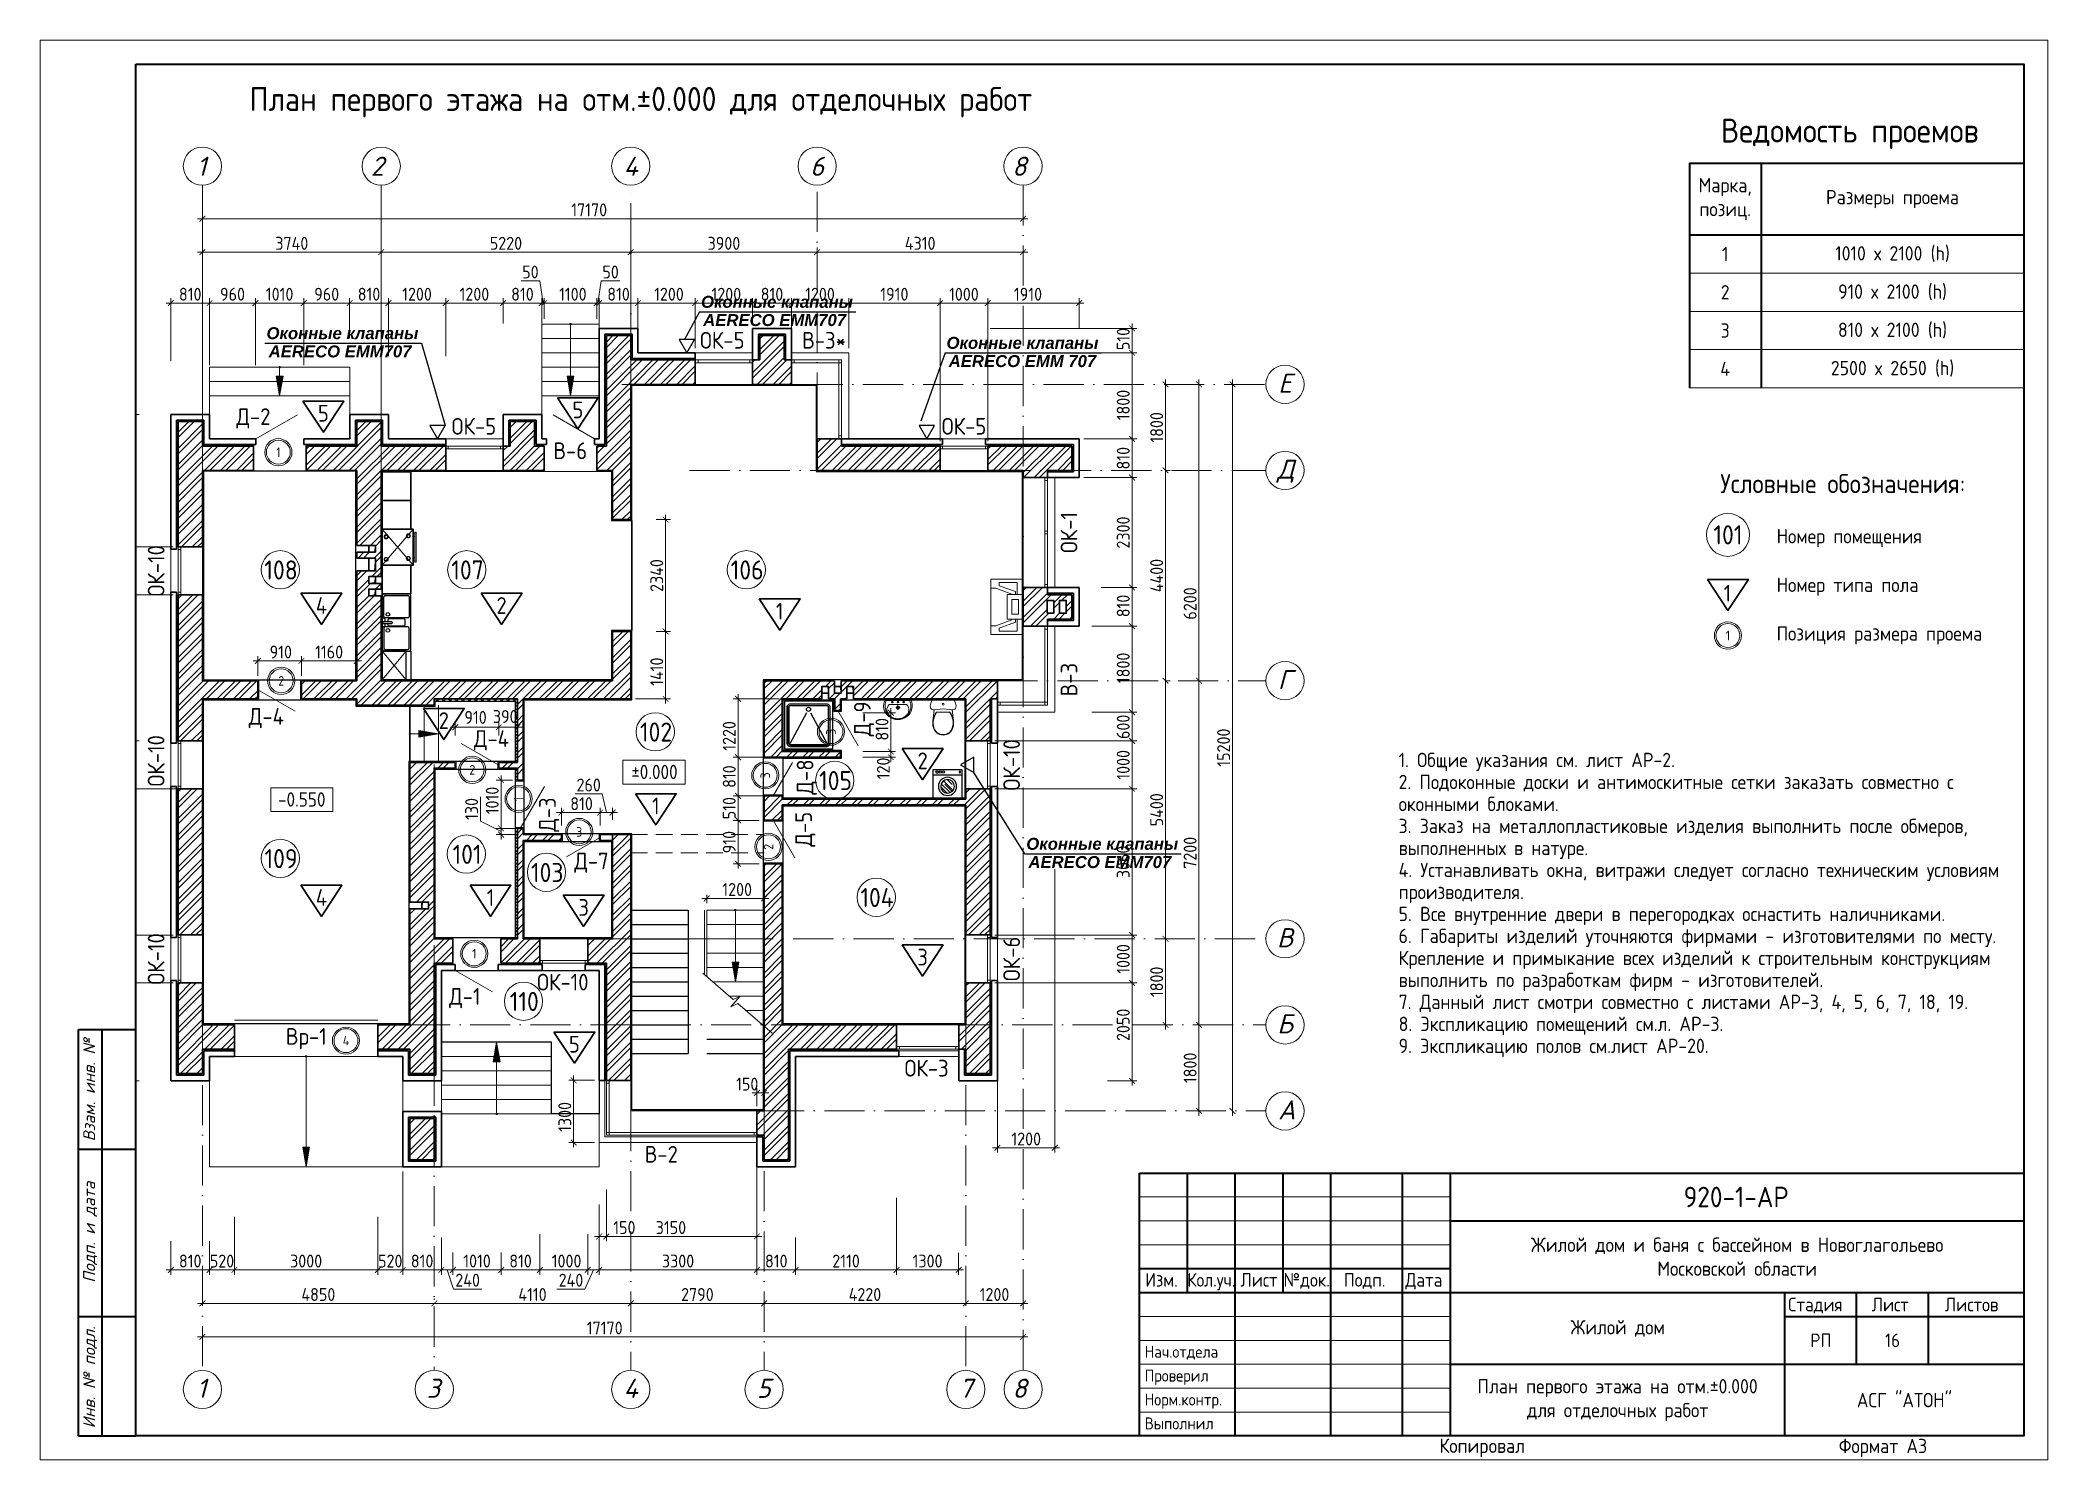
# Paper-space layout '16' of a CAD drawing. Header units: millimetres. Extents: x -17 to 41983, y -5 to 29695.
# The model-space entities are those that its viewports show. They can reach past a viewport. Long polylines and large blocks are cut down to what shows.
import ezdxf
from ezdxf.enums import TextEntityAlignment as Align

# ---------------------------------------------------------------- set-up
doc = ezdxf.new("R2010")
doc.units = ezdxf.units.MM
for name, pattern in [('ACAD_ISO10W100', [18, 12, -3, 0, -3]), ('JIS_08_15', [17.25, 15, -0.75, 0.75, -0.75]), ('НЕВИДИМАЯX2', [0.75, 0.5, -0.25])]:
    doc.linetypes.add(name, pattern=pattern)
doc.layers.get('Defpoints').update_dxf_attribs({"color": 40})
doc.layers.add('SANTEH', color=7, linetype='Continuous')
doc.layers.add('МЕБЕЛЬ', color=42, linetype='Continuous')
for name, color, linetype, lineweight in [('Text', 7, 'Continuous', 15), ('АР_Марка_двери', 13, 'Continuous', 9), ('АР_Отделка_трапы-лотки', 133, 'Continuous', 13), ('АР_Текст_экспликация', 132, 'Continuous', 9), ('АР_Штрих_материалы', 27, 'Continuous', 9), ('ДВЕРИ', 184, 'Continuous', 18), ('МЕБЕЛЬ_ОБОРУДОВАНИЕ', 242, 'Continuous', 30), ('окна', 132, 'Continuous', 18), ('оси', 50, 'JIS_08_15', 9), ('размеры', 215, 'Continuous', 13), ('САНТЕХНИКА', 7, 'Continuous', 15), ('стены', 172, 'Continuous', 30), ('текст', 7, 'Continuous', 13), ('УКАЗАТЕЛЬ', 6, 'Continuous', 13), ('ФАСАД', 7, 'Continuous', 13), ('ШТРИХ', 142, 'Continuous', 13)]:
    doc.layers.add(name, color=color, linetype=linetype, lineweight=lineweight)
doc.styles.add('arial', font='isocpeur.ttf')
doc.styles.add('GOST 2.304', font='isocpeur.ttf', dxfattribs={"width": 0.9})
doc.styles.add('Isocpeur', font='isocpeui.ttf')
doc.styles.get("Standard").update_dxf_attribs({"font": 'arial.ttf'})
doc.styles.add('style1', font='arialbi.ttf')
doc.styles.add('Ок1', font='isocpeur.ttf', dxfattribs={"oblique": 15})
doc.styles.add('Оксана', font='arial.ttf')
doc.dimstyles.new('1', dxfattribs={"dimscale": 100, "dimtxt": 2.7, "dimasz": 1.2, "dimexe": 1, "dimexo": 1, "dimgap": 0.5, "dimtad": 1, "dimdec": 0, "dimzin": 0, "dimdsep": 46, "dimtxsty": 'GOST 2.304', "dimblk": 'ARCHTICK', "dimcen": 0.09, "dimdle": 1, "dimclrd": 256, "dimclre": 256, "dimclrt": 7, "dimadec": 0, "dimazin": 0, "dimtfac": 1, "dimtdec": 0, "dimtmove": 1, "dimatfit": 3, "dimldrblk": 'ARCHTICK', "dimfxl": 100, "dimtolj": 1, "dimtzin": 0, "dimlwd": 5, "dimlwe": 5, "dimarcsym": 1})
pattern_1 = [(45, (51302.94, 0), (-168.3798, 168.3798), []), (45, (51415.2, 0), (-168.3798, 168.3798), [])]

psp = doc.layouts.new('16')

# ---------------------------------------------------------------- texts
at = {"layer": 'Text', "color": 7, "style": 'GOST 2.304', "width": 0.9}
for s, p in [('Нач.отдела', (23090, 2132)), ('Проверил', (23090, 1632)), ('Норм.контр.', (23090, 1132)), ('Выполнил', (23090, 632))]:
    psp.add_text(s, height=250, dxfattribs=at).set_placement(p)
at = {"layer": 'Text', "color": 1, "char_height": 300, "attachment_point": 5, "style": 'GOST 2.304'}
for s, insert, width in [('{\\C256;Жилой дом и баня с бассейном в Новоглагольево\\PМосковской области}', (35483, 4245), 12000), ('{\\C256;Жилой дом}', (32983, 2745), 7000)]:
    psp.add_mtext(s, dxfattribs=dict(at, insert=insert, width=width))
at = {"layer": 'Text', "color": 7, "char_height": 300, "attachment_point": 5, "style": 'GOST 2.304'}
for s, insert, width in [('{\\C0;План первого этажа на отм.%%P0.000\\Pдля отделочных работ }', (32983, 1245), 7211.9), ('{\\C0;АСГ "АТОН"}', (38983, 1245), 5000), ('Копиpовал ', (30149, 245), 5000), ('Формат А3', (38533, 245), 5000)]:
    psp.add_mtext(s, dxfattribs=dict(at, insert=insert, width=width))

msp = doc.modelspace()

# ---------------------------------------------------------------- texts
at = {"layer": 'Defpoints', "ltscale": 40, "style": 'style1'}
for s, p in [('Оконные клапаны', (1022176.1, 745663)), ('AERECO ЕММ707', (1022221.5, 745281.5)), ('Оконные клапаны', (1013085.5, 745007.1)), ('AERECO ЕММ707', (1013130.9, 744625.6)), ('Оконные клапаны', (1027311.5, 744804.6)), ('AERECO ЕММ 707', (1027356.9, 744423.1)), ('Оконные клапаны', (1028979.7, 734324.5)), ('AERECO ЕММ707', (1029025.1, 733942.9))]:
    msp.add_text(s, height=250, dxfattribs=at).set_placement(p)
at = {"layer": 'Text', "color": 7, "style": 'GOST 2.304', "width": 0.9}
msp.add_text('План первого этажа на отм.%%P0.000 для отделочных работ ', height=500, dxfattribs=at).set_placement((1021060.9, 749781.9), align=Align.CENTER)
at = {"layer": 'Text', "ltscale": 100, "style": 'GOST 2.304', "width": 0.9}
msp.add_text('Ведомость проемов ', height=500, dxfattribs=at).set_placement((1046350.9, 749120.6), align=Align.CENTER)
at = {"layer": 'Text', "ltscale": 5, "char_height": 300, "attachment_point": 5, "style": 'GOST 2.304'}
for s, insert, width in [('Марка, позиц.', (1043600.9, 747937.9, -22166.4), 1500), ('Размеры проема', (1047100.9, 747937.9, -22166.4), 6000)]:
    msp.add_mtext(s, dxfattribs=dict(at, insert=insert, width=width))
at = {"layer": 'Text', "char_height": 300, "attachment_point": 5, "style": 'GOST 2.304'}
for s, insert, width in [('1', (1043600.9, 746787.9, -22166.4), 1500), ('1010 х 2100 (h)', (1047100.9, 746787.9, -22166.4), 5500), ('2', (1043600.9, 745987.9, -22166.4), 1500), ('910 х 2100 (h)', (1047100.9, 745987.9, -22166.4), 5500), ('3', (1043600.9, 745187.9, -22166.4), 1500), ('810 х 2100 (h)', (1047100.9, 745187.9, -22166.4), 5500), ('4', (1043600.9, 744387.9, -22166.4), 1500), ('2500 х 2650 (h)', (1047100.9, 744387.9, -22166.4), 5500)]:
    msp.add_mtext(s, dxfattribs=dict(at, insert=insert, width=width))
at = {"layer": 'Text', "insert": (1036769.3, 736353.7), "char_height": 300, "width": 12694.323, "attachment_point": 1, "line_spacing_factor": 0.92, "style": 'GOST 2.304'}
msp.add_mtext('1. Общие указания см. лист АР-2.\\P2. Подоконные доски и антимоскитные сетки заказать совместно с оконными блоками. \\P3. Заказ на металлопластиковые изделия выполнить после обмеров, выполненных в натуре. \\P4. Устанавливать окна, витражи следует согласно техническим {\\C7;условиям производителя.\\P5. Все внутренние двери в перегородках оснастить наличниками.\\P6. Габариты изделий уточняются фирмами - изготовителями по месту. Крепление и примыкание всех изделий к строительным конструкциям выполнить по разработкам фирм - изготовителей.\\P}7. Данный лист смотри совместно с листами {\\C5;АР-3, 4, 5, 6, 7, 18, 19}.\\P8. Экспликацию помещений см.л. {\\C5;АР-3.}\\P9. Экспликацию полов см.лист {\\C5;АР-20.}', dxfattribs=at)
at = {"layer": 'АР_Марка_двери', "linetype": 'Continuous', "lineweight": 15, "style": 'GOST 2.304', "width": 0.9}
for s, p in [('ОК-5', (1022620.9, 744809.1)), ('В-3*', (1024748.5, 744809.1)), ('Д-2', (1012811.3, 743211.4)), ('ОК-5', (1017424.4, 743009.1)), ('ОК-5', (1027677.5, 743009.1)), ('В-6', (1019440.6, 742497)), ('Д-4', (1013083.1, 736939.8)), ('Д-4', (1017790.7, 736475.7)), ('Д-7', (1019883.2, 733915.8)), ('ОК-10', (1019284.9, 731380.6)), ('Д-1', (1017234.4, 731082.4)), ('Вр-1', (1013918.1, 730244.8)), ('ОК-3', (1026894.9, 729580.6)), ('В-2', (1021345.1, 727780.6))]:
    msp.add_text(s, height=350, dxfattribs=at).set_placement(p, align=Align.CENTER)
for s, p in [('ОК-1', (1030048.6, 740961.6)), ('ОК-10', (1010952.3, 740161.4)), ('В-3', (1030048.6, 737884.5)), ('Д-9', (1025725.6, 737064.6)), ('ОК-10', (1010952.3, 736186.1)), ('ОК-10', (1028848.6, 736101.9)), ('Д-8', (1024527.9, 735848)), ('Д-3', (1019138.3, 735060.6)), ('Д-5', (1024497.2, 734755.5)), ('ОК-10', (1010952.3, 732042.3)), ('ОК-6', (1028848.6, 732042.3))]:
    msp.add_text(s, height=350, rotation=90, dxfattribs=at).set_placement(p, align=Align.CENTER)
at = {"layer": 'АР_Отделка_трапы-лотки', "ltscale": 100, "style": 'GOST 2.304', "width": 0.9}
msp.add_text('1', height=350, dxfattribs=at).set_placement((1043647.8, 739517.7), align=Align.CENTER)
at = {"layer": 'АР_Отделка_трапы-лотки', "ltscale": 100, "char_height": 350, "width": 1500, "attachment_point": 5, "style": 'GOST 2.304'}
for s, insert in [('5', (1014275.2, 743457)), ('5', (1019599.2, 743527.4)), ('4', (1014234.9, 739435.4)), ('2', (1018002.8, 739435.4)), ('1', (1023821.7, 739317.2)), ('2', (1016794.8, 737026.8)), ('2', (1026811.6, 736185.7)), ('1', (1021229.9, 735242.3)), ('4', (1014234.9, 733326.2)), ('1', (1017771.4, 733326.2)), ('3', (1019720.2, 733119)), ('3', (1026811.6, 732078.6)), ('5', (1019527, 730257.6))]:
    msp.add_mtext(s, dxfattribs=dict(at, insert=insert))
at = {"layer": 'стены', "color": 7, "linetype": 'Continuous', "char_height": 300, "width": 1134.753, "attachment_point": 9, "style": 'arial'}
for s, insert in [('{\\W0.87;%%P0.000}', (1021686.1, 735803.5)), ('{\\W0.87;-0.550}', (1014319.4, 735227.2))]:
    msp.add_mtext(s, dxfattribs=dict(at, insert=insert))
at = {"layer": 'текст', "color": 7, "style": 'Isocpeur'}
for s, p in [('1', (1011726.4, 748424.2)), ('2', (1015403.1, 748424.2)), ('4', (1020704.3, 748424.2)), ('6', (1024604.3, 748424.2)), ('8', (1028835.4, 748424.2)), ('Е', (1034394.7, 743885.5)), ('Д', (1034407.7, 742085.2)), ('Г', (1034391.7, 737685.5)), ('В', (1034392.9, 732285.2)), ('Б', (1034392.9, 730485.2)), ('А', (1034428.1, 728685.2)), ('1', (1011725.8, 722859.6)), ('3', (1016575.9, 722859.6)), ('4', (1020704.3, 722859.6)), ('5', (1023488, 722859.6)), ('7', (1027714.3, 722859.6)), ('8', (1028840.4, 722859.6))]:
    msp.add_text(s, height=400, dxfattribs=at).set_placement(p, align=Align.CENTER)
at = {"layer": 'текст', "color": 7, "style": 'GOST 2.304', "width": 0.9}
for s, p in [('108', (1013390.2, 739978.4)), ('107', (1017291.3, 739978.4)), ('106', (1023140.2, 739978.4)), ('102', (1021235, 736588)), ('105', (1024990.1, 735572.6)), ('109', (1013390.2, 733940.1)), ('101', (1017281.3, 734030.3)), ('103', (1018958.5, 733650.3)), ('104', (1025857.9, 733127.3)), ('110', (1018478.2, 730952.1))]:
    msp.add_text(s, height=400, dxfattribs=at).set_placement(p, align=Align.CENTER)
at = {"layer": 'текст', "style": 'GOST 2.304'}
for s, insert, char_height, width, attachment_point, line_spacing_factor in [('Условные обозначения:', (1046061.2, 742185.6), 400, 10676.199, 2, 0.938532), ('Номер помещения\\P\\PНомер типа пола\\P\\PПозиция размера проема', (1044677.1, 741034.9), 300, 22872.97, 1, 1.016949)]:
    msp.add_mtext(s, dxfattribs=dict(at, insert=insert, char_height=char_height, width=width, attachment_point=attachment_point, line_spacing_factor=line_spacing_factor))

# ---------------------------------------------------------------- blocks, each defined once
blk = doc.blocks.new('*U8')
at = {"color": 7, "linetype": 'Continuous', "lineweight": 40}
for p, q in [((-412, 90), (-400, 90)), ((-412, 5), (-412, 90)), ((-407, 5), (-407, 90)), ((-412, 65), (-400, 65)), ((-190, 60), (-5, 60)), ((-190, 5), (-190, 60)), ((-180, 35), (-180, 60)), ((-170, 5), (-170, 60)), ((-160, 35), (-160, 60)), ((-150, 5), (-150, 60)), ((-135, 5), (-135, 60)), ((-125, 5), (-125, 60)), ((-125, 50), (-5, 50)), ((-190, 40), (-125, 40)), ((-190, 35), (-125, 35)), ((-125, 35), (-5, 35)), ((-55, 5), (-55, 35)), ((-40, 20), (-40, 35)), ((-25, 20), (-25, 35)), ((-412, 30), (-400, 30)), ((-55, 30), (-5, 30)), ((-125, 20), (-5, 20)), ((-412, 5), (-400, 5))]:
    blk.add_line(p, q, dxfattribs=at)
at = {"color": 7, "linetype": 'Continuous', "lineweight": 20}
for p, q in [((-190, 55), (-125, 55)), ((-190, 50), (-125, 50)), ((-190, 45), (-125, 45)), ((-190, 30), (-125, 30)), ((-190, 25), (-125, 25)), ((-190, 20), (-125, 20)), ((-190, 15), (-125, 15)), ((-190, 10), (-125, 10))]:
    blk.add_line(p, q, dxfattribs=at)
at = {"color": 7, "linetype": 'Continuous', "lineweight": 0}
blk.add_lwpolyline([(-420, 297), (0, 297), (0, 0), (-420, 0)], close=True, dxfattribs=at)
at = {"color": 7, "linetype": 'Continuous', "lineweight": 40}
blk.add_lwpolyline([(-400, 292), (-5, 292), (-5, 5), (-400, 5)], close=True, dxfattribs=at)
at = {"color": 7, "style": 'Оксана', "flags": 8}
for tag, height, p in [('НАИМЕНОВАНИЕ_ОБЪЕКТА_СТРОИТЕЛЬСТВА', 2.71, (-64.88, 42.01)), ('НАИМЕНОВАНИЕ_ЧЕРТЕЖА', 2.86, (-88.9, 11.79))]:
    blk.add_attdef(tag, text='', height=height, dxfattribs=at).set_placement(p, align=Align.MIDDLE_CENTER)
at = {"color": 7, "linetype": 'Continuous', "lineweight": 20, "style": 'Оксана', "flags": 8}
blk.add_attdef('ИНВ.№ПОДЛ.', text='', height=2.5, rotation=90, dxfattribs=at).set_placement((-403.5, 17.5), align=Align.MIDDLE_CENTER)
for tag, height, p in [('НАИМЕНОВАНИЕ_СООРУЖЕНИЯ', 3.57, (-91.21, 26.62)), ('ОРГАНИЗАЦИЯ/ЛИЦЕНЗИЯ', 2.29, (-29.74, 11.97))]:
    blk.add_attdef(tag, text='', height=height, dxfattribs=at).set_placement(p, align=Align.MIDDLE_CENTER)
at = {"color": 7, "linetype": 'Continuous', "lineweight": 20, "flags": 8}
for tag, p in [('---------------------------------------------------', (-210, 5)), ('--------------------------------------------------', (-210, -2))]:
    blk.add_attdef(tag, text='', height=0.143, dxfattribs=at).set_placement(p, align=Align.TOP_LEFT)
at = {"layer": 'Text', "color": 7, "linetype": 'Continuous', "lineweight": 20, "style": 'GOST 2.304', "width": 0.9}
for s, p in [('Изм.', (-188.83, 36.23)), ('Лист', (-168.89, 36.23)), ('№док.', (-159.89, 36.23)), ('Подп.', (-147.29, 36.23)), ('Дата', (-134.42, 36.23)), ('Стадия', (-54.33, 31.07)), ('Лист', (-36.84, 31.07)), ('Листов', (-21.51, 31.07))]:
    blk.add_text(s, height=2.857, dxfattribs=at).set_placement(p)
at = {"layer": 'Text', "color": 7, "linetype": 'Continuous', "lineweight": 20, "style": 'GOST 2.304', "width": 0.833333}
blk.add_text('Кол.уч.', height=2.857, dxfattribs=at).set_placement((-180, 36.23), (-170, 36.23), align=Align.FIT)
at = {"layer": 'Text', "color": 7, "linetype": 'Continuous', "lineweight": 20, "style": 'GOST 2.304', "width": 0.9, "flags": 8}
blk.add_attdef('ОБОЗНАЧЕНИЕ_ДОКУМЕНТА', text='', height=4.29, dxfattribs=at).set_placement((-65.21, 54.98), align=Align.MIDDLE_CENTER)
at = {"layer": 'Text', "color": 7, "style": 'GOST 2.304', "width": 0.9, "flags": 8}
for tag, p in [('СТАДИЯ', (-47.5, 25)), ('ЛИСТ', (-32.5, 25)), ('ЛИСТОВ', (-15, 25))]:
    blk.add_attdef(tag, text='', height=2.86, dxfattribs=at).set_placement(p, align=Align.MIDDLE_CENTER)
at = {"layer": 'текст', "color": 7, "linetype": 'Continuous', "style": 'Ок1', "oblique": 15}
for s, p in [('Взам. инв. №', (-408.5, 66.63)), ('Подп. и дата', (-408.5, 37.05)), ('Инв. № подл.', (-408.5, 6.6))]:
    blk.add_text(s, height=2.5, rotation=90.0002, dxfattribs=at).set_placement(p)
blk = doc.blocks.new('ок1000')
at = {"layer": 'окна', "ltscale": 0.1}
for p, q in [((961882, 736532), (961882, 735632)), ((962542, 736582), (962542, 735582))]:
    blk.add_line(p, q, dxfattribs=at)
for points in [[(962092, 735582), (962092, 736582), (962032, 736582), (962032, 735582)], [(962092, 736530), (962092, 736582), (962032, 736582), (962032, 736530)], [(962092, 735634), (962092, 735582), (962032, 735582), (962032, 735634)]]:
    blk.add_lwpolyline(points, close=True, dxfattribs=at)
blk = doc.blocks.new('_ArchTick')
at = {"color": 0, "linetype": 'ByBlock', "const_width": 0.15}
blk.add_lwpolyline([(-0.5, -0.5), (0.5, 0.5)], dxfattribs=at)
blk = doc.blocks.new('*D521')
at = {"layer": 'Defpoints', "color": 0, "lineweight": 50, "ltscale": 0.1}
for p in [(1026265, 727145), (1027565, 725991), (1026265, 725536)]:
    blk.add_point(p, dxfattribs=at)
at = {"layer": 'размеры', "lineweight": 5, "ltscale": 0.1}
for p, q in [((1026265, 727045), (1026265, 725436)), ((1027565, 725891), (1027565, 725436)), ((1027665, 725536), (1026165, 725536))]:
    blk.add_line(p, q, dxfattribs=at)
at = {"layer": 'размеры', "lineweight": 5, "ltscale": 0.1, "xscale": 120, "yscale": 120, "zscale": 120, "rotation": 180}
blk.add_blockref('_ArchTick', (1026265, 725536), dxfattribs=at)
at = {"layer": 'размеры', "lineweight": 5, "ltscale": 0.1, "xscale": 120, "yscale": 120, "zscale": 120}
blk.add_blockref('_ArchTick', (1027565, 725536), dxfattribs=at)
at = {"layer": 'размеры', "color": 7, "ltscale": 0.1, "insert": (1026915, 725721), "char_height": 270, "attachment_point": 5, "style": 'GOST 2.304'}
blk.add_mtext('\\A1;1300', dxfattribs=at)
blk = doc.blocks.new('*D522')
at = {"layer": 'Defpoints', "color": 0, "lineweight": 50, "ltscale": 0.1}
for p in [(1024155, 726312), (1026265, 725991), (1024155, 725536)]:
    blk.add_point(p, dxfattribs=at)
at = {"layer": 'размеры', "lineweight": 5, "ltscale": 0.1}
for p, q in [((1024155, 726212), (1024155, 725436)), ((1026265, 725891), (1026265, 725436)), ((1026365, 725536), (1024055, 725536))]:
    blk.add_line(p, q, dxfattribs=at)
at = {"layer": 'размеры', "lineweight": 5, "ltscale": 0.1, "xscale": 120, "yscale": 120, "zscale": 120, "rotation": 180}
blk.add_blockref('_ArchTick', (1024155, 725536), dxfattribs=at)
at = {"layer": 'размеры', "lineweight": 5, "ltscale": 0.1, "xscale": 120, "yscale": 120, "zscale": 120}
blk.add_blockref('_ArchTick', (1026265, 725536), dxfattribs=at)
at = {"layer": 'размеры', "color": 7, "ltscale": 0.1, "insert": (1025210, 725721), "char_height": 270, "attachment_point": 5, "style": 'GOST 2.304'}
blk.add_mtext('\\A1;2110', dxfattribs=at)
blk = doc.blocks.new('*D523')
at = {"layer": 'Defpoints', "color": 0, "lineweight": 50, "ltscale": 0.1}
for p in [(1030545, 742112), (1030444, 739812), (1031193, 739812)]:
    blk.add_point(p, dxfattribs=at)
at = {"layer": 'размеры', "lineweight": 5, "ltscale": 0.1}
for p, q in [((1031193, 742212), (1031193, 739712)), ((1030645, 742112), (1031293, 742112)), ((1030544, 739812), (1031293, 739812))]:
    blk.add_line(p, q, dxfattribs=at)
at = {"layer": 'размеры', "lineweight": 5, "ltscale": 0.1, "xscale": 120, "yscale": 120, "zscale": 120}
for p, rotation in [((1031193, 742112), 90), ((1031193, 739812), 270)]:
    blk.add_blockref('_ArchTick', p, dxfattribs=dict(at, rotation=rotation))
at = {"layer": 'размеры', "color": 7, "ltscale": 0.1, "insert": (1031008, 740962), "char_height": 270, "attachment_point": 5, "rotation": 90, "style": 'GOST 2.304'}
blk.add_mtext('\\A1;2300', dxfattribs=at)
blk = doc.blocks.new('*D524')
at = {"layer": 'Defpoints', "color": 0, "lineweight": 50, "ltscale": 0.1}
for p in [(1029575, 734021), (1028375, 729601), (1029575, 728091)]:
    blk.add_point(p, dxfattribs=at)
at = {"layer": 'размеры', "lineweight": 5, "ltscale": 0.1}
for p, q in [((1029575, 733921), (1029575, 727991)), ((1028375, 729501), (1028375, 727991)), ((1028275, 728091), (1029675, 728091))]:
    blk.add_line(p, q, dxfattribs=at)
at = {"layer": 'размеры', "lineweight": 5, "ltscale": 0.1, "xscale": 120, "yscale": 120, "zscale": 120, "rotation": 180}
blk.add_blockref('_ArchTick', (1028375, 728091), dxfattribs=at)
at = {"layer": 'размеры', "lineweight": 5, "ltscale": 0.1, "xscale": 120, "yscale": 120, "zscale": 120}
blk.add_blockref('_ArchTick', (1029575, 728091), dxfattribs=at)
at = {"layer": 'размеры', "color": 7, "ltscale": 0.1, "insert": (1028978, 728276), "char_height": 270, "attachment_point": 5, "style": 'GOST 2.304'}
blk.add_mtext('\\A1;1200', dxfattribs=at)
blk = doc.blocks.new('*D525')
at = {"layer": 'Defpoints', "color": 0, "lineweight": 50, "ltscale": 0.1}
for p in [(1030254, 739002), (1030254, 737202), (1031193, 737202)]:
    blk.add_point(p, dxfattribs=at)
at = {"layer": 'размеры', "lineweight": 5, "ltscale": 0.1}
for p, q in [((1030354, 739002), (1031293, 739002)), ((1031193, 739102), (1031193, 737102)), ((1030354, 737202), (1031293, 737202))]:
    blk.add_line(p, q, dxfattribs=at)
at = {"layer": 'размеры', "lineweight": 5, "ltscale": 0.1, "xscale": 120, "yscale": 120, "zscale": 120}
for p, rotation in [((1031193, 739002), 90), ((1031193, 737202), 270)]:
    blk.add_blockref('_ArchTick', p, dxfattribs=dict(at, rotation=rotation))
at = {"layer": 'размеры', "color": 7, "ltscale": 0.1, "insert": (1031008, 738130), "char_height": 270, "attachment_point": 5, "rotation": 90, "style": 'GOST 2.304'}
blk.add_mtext('\\A1;1800', dxfattribs=at)
blk = doc.blocks.new('*D526')
at = {"layer": 'Defpoints', "color": 0, "lineweight": 50, "ltscale": 0.1}
for p in [(1030254, 744722), (1031193, 744722), (1030254, 742922)]:
    blk.add_point(p, dxfattribs=at)
at = {"layer": 'размеры', "lineweight": 5, "ltscale": 0.1}
for p, q in [((1030354, 744722), (1031293, 744722)), ((1031193, 742822), (1031193, 744822)), ((1030354, 742922), (1031293, 742922))]:
    blk.add_line(p, q, dxfattribs=at)
at = {"layer": 'размеры', "lineweight": 5, "ltscale": 0.1, "xscale": 120, "yscale": 120, "zscale": 120}
for p, rotation in [((1031193, 744722), 90), ((1031193, 742922), 270)]:
    blk.add_blockref('_ArchTick', p, dxfattribs=dict(at, rotation=rotation))
at = {"layer": 'размеры', "color": 7, "ltscale": 0.1, "insert": (1031008, 743629), "char_height": 270, "attachment_point": 5, "rotation": 90, "style": 'GOST 2.304'}
blk.add_mtext('\\A1;1800', dxfattribs=at)
blk = doc.blocks.new('*D662')
at = {"layer": 'Defpoints', "color": 0, "lineweight": 50, "ltscale": 0.1}
for p in [(1022055, 745762), (1023255, 745232), (1022055, 744722)]:
    blk.add_point(p, dxfattribs=at)
at = {"layer": 'размеры', "lineweight": 5, "ltscale": 0.1}
for p, q in [((1023355, 745762), (1021955, 745762)), ((1022055, 744822), (1022055, 745862)), ((1023255, 745332), (1023255, 745862))]:
    blk.add_line(p, q, dxfattribs=at)
at = {"layer": 'размеры', "lineweight": 5, "ltscale": 0.1, "xscale": 120, "yscale": 120, "zscale": 120, "rotation": 180}
blk.add_blockref('_ArchTick', (1022055, 745762), dxfattribs=at)
at = {"layer": 'размеры', "lineweight": 5, "ltscale": 0.1, "xscale": 120, "yscale": 120, "zscale": 120}
blk.add_blockref('_ArchTick', (1023255, 745762), dxfattribs=at)
at = {"layer": 'размеры', "color": 7, "ltscale": 0.1, "insert": (1022705, 745947), "char_height": 270, "attachment_point": 5, "style": 'GOST 2.304'}
blk.add_mtext('\\A1;1200', dxfattribs=at)
blk = doc.blocks.new('*D663')
at = {"layer": 'Defpoints', "color": 0, "lineweight": 50, "ltscale": 0.1}
for p in [(1024065, 745762), (1024065, 744722), (1025265, 744722)]:
    blk.add_point(p, dxfattribs=at)
at = {"layer": 'размеры', "lineweight": 5, "ltscale": 0.1}
for p, q in [((1025365, 745762), (1023965, 745762)), ((1024065, 744822), (1024065, 745862)), ((1025265, 744822), (1025265, 745862))]:
    blk.add_line(p, q, dxfattribs=at)
at = {"layer": 'размеры', "lineweight": 5, "ltscale": 0.1, "xscale": 120, "yscale": 120, "zscale": 120, "rotation": 180}
blk.add_blockref('_ArchTick', (1024065, 745762), dxfattribs=at)
at = {"layer": 'размеры', "lineweight": 5, "ltscale": 0.1, "xscale": 120, "yscale": 120, "zscale": 120}
blk.add_blockref('_ArchTick', (1025265, 745762), dxfattribs=at)
at = {"layer": 'размеры', "color": 7, "ltscale": 0.1, "insert": (1024665, 745947), "char_height": 270, "attachment_point": 5, "style": 'GOST 2.304'}
blk.add_mtext('\\A1;1200', dxfattribs=at)
blk = doc.blocks.new('*D664')
at = {"layer": 'Defpoints', "color": 0, "lineweight": 50, "ltscale": 0.1}
for p in [(1023255, 745762), (1023255, 745232), (1024065, 745232)]:
    blk.add_point(p, dxfattribs=at)
at = {"layer": 'размеры', "lineweight": 5, "ltscale": 0.1}
for p, q in [((1024165, 745762), (1023155, 745762)), ((1023255, 745332), (1023255, 745862)), ((1024065, 745332), (1024065, 745862))]:
    blk.add_line(p, q, dxfattribs=at)
at = {"layer": 'размеры', "lineweight": 5, "ltscale": 0.1, "xscale": 120, "yscale": 120, "zscale": 120, "rotation": 180}
blk.add_blockref('_ArchTick', (1023255, 745762), dxfattribs=at)
at = {"layer": 'размеры', "lineweight": 5, "ltscale": 0.1, "xscale": 120, "yscale": 120, "zscale": 120}
blk.add_blockref('_ArchTick', (1024065, 745762), dxfattribs=at)
at = {"layer": 'размеры', "color": 7, "ltscale": 0.1, "insert": (1023660, 745947), "char_height": 270, "attachment_point": 5, "style": 'GOST 2.304'}
blk.add_mtext('\\A1;810', dxfattribs=at)
blk = doc.blocks.new('*D527')
at = {"layer": 'Defpoints', "color": 0, "lineweight": 50, "ltscale": 0.1}
for p in [(1018895, 745509), (1019995, 745762), (1019995, 745509)]:
    blk.add_point(p, dxfattribs=at)
at = {"layer": 'размеры', "lineweight": 5, "ltscale": 0.1}
for p, q in [((1018795, 745762), (1020095, 745762)), ((1018895, 745609), (1018895, 745862)), ((1019995, 745609), (1019995, 745862))]:
    blk.add_line(p, q, dxfattribs=at)
at = {"layer": 'размеры', "lineweight": 5, "ltscale": 0.1, "xscale": 120, "yscale": 120, "zscale": 120, "rotation": 180}
blk.add_blockref('_ArchTick', (1018895, 745762), dxfattribs=at)
at = {"layer": 'размеры', "lineweight": 5, "ltscale": 0.1, "xscale": 120, "yscale": 120, "zscale": 120}
blk.add_blockref('_ArchTick', (1019995, 745762), dxfattribs=at)
at = {"layer": 'размеры', "color": 7, "ltscale": 0.1, "insert": (1019494, 745947), "char_height": 270, "attachment_point": 5, "style": 'GOST 2.304'}
blk.add_mtext('\\A1;1100', dxfattribs=at)
blk = doc.blocks.new('*D528')
at = {"layer": 'Defpoints', "color": 0, "lineweight": 50, "ltscale": 0.1}
for p in [(1020045, 727002), (1023345, 726292), (1020045, 725536)]:
    blk.add_point(p, dxfattribs=at)
at = {"layer": 'размеры', "lineweight": 5, "ltscale": 0.1}
for p, q in [((1020045, 726902), (1020045, 725436)), ((1023345, 726192), (1023345, 725436)), ((1023445, 725536), (1019945, 725536))]:
    blk.add_line(p, q, dxfattribs=at)
at = {"layer": 'размеры', "lineweight": 5, "ltscale": 0.1, "xscale": 120, "yscale": 120, "zscale": 120, "rotation": 180}
blk.add_blockref('_ArchTick', (1020045, 725536), dxfattribs=at)
at = {"layer": 'размеры', "lineweight": 5, "ltscale": 0.1, "xscale": 120, "yscale": 120, "zscale": 120}
blk.add_blockref('_ArchTick', (1023345, 725536), dxfattribs=at)
at = {"layer": 'размеры', "color": 7, "ltscale": 0.1, "insert": (1021695, 725721), "char_height": 270, "attachment_point": 5, "style": 'GOST 2.304'}
blk.add_mtext('\\A1;3300', dxfattribs=at)
blk = doc.blocks.new('*D529')
at = {"layer": 'Defpoints', "color": 0, "lineweight": 50, "ltscale": 0.1}
for p in [(1023345, 726312), (1024155, 726312), (1023345, 725536)]:
    blk.add_point(p, dxfattribs=at)
at = {"layer": 'размеры', "lineweight": 5, "ltscale": 0.1}
for p, q in [((1023345, 726212), (1023345, 725436)), ((1024155, 726212), (1024155, 725436)), ((1024255, 725536), (1023245, 725536))]:
    blk.add_line(p, q, dxfattribs=at)
at = {"layer": 'размеры', "lineweight": 5, "ltscale": 0.1, "xscale": 120, "yscale": 120, "zscale": 120, "rotation": 180}
blk.add_blockref('_ArchTick', (1023345, 725536), dxfattribs=at)
at = {"layer": 'размеры', "lineweight": 5, "ltscale": 0.1, "xscale": 120, "yscale": 120, "zscale": 120}
blk.add_blockref('_ArchTick', (1024155, 725536), dxfattribs=at)
at = {"layer": 'размеры', "color": 7, "ltscale": 0.1, "insert": (1023750, 725721), "char_height": 270, "attachment_point": 5, "style": 'GOST 2.304'}
blk.add_mtext('\\A1;810', dxfattribs=at)
blk = doc.blocks.new('*D530')
at = {"layer": 'Defpoints', "color": 0, "lineweight": 50, "ltscale": 0.1}
for p in [(1022295, 733483), (1023495, 733483), (1022295, 733309)]:
    blk.add_point(p, dxfattribs=at)
at = {"layer": 'размеры', "lineweight": 5, "ltscale": 0.1}
for p, q in [((1022295, 733383), (1022295, 733209)), ((1023495, 733383), (1023495, 733209)), ((1023595, 733309), (1022195, 733309))]:
    blk.add_line(p, q, dxfattribs=at)
at = {"layer": 'размеры', "lineweight": 5, "ltscale": 0.1, "xscale": 120, "yscale": 120, "zscale": 120, "rotation": 180}
blk.add_blockref('_ArchTick', (1022295, 733309), dxfattribs=at)
at = {"layer": 'размеры', "lineweight": 5, "ltscale": 0.1, "xscale": 120, "yscale": 120, "zscale": 120}
blk.add_blockref('_ArchTick', (1023495, 733309), dxfattribs=at)
at = {"layer": 'размеры', "color": 7, "ltscale": 0.1, "insert": (1022932, 733494), "char_height": 270, "attachment_point": 5, "style": 'GOST 2.304'}
blk.add_mtext('\\A1;1200', dxfattribs=at)
blk = doc.blocks.new('*D531')
at = {"layer": 'Defpoints', "color": 0, "lineweight": 50, "ltscale": 0.1}
for p in [(1031805, 744062), (1031805, 742262), (1031893, 742262)]:
    blk.add_point(p, dxfattribs=at)
at = {"layer": 'размеры', "lineweight": 5, "ltscale": 0.1}
for p, q in [((1031893, 744162), (1031893, 742162)), ((1031905, 744062), (1031993, 744062)), ((1031905, 742262), (1031993, 742262))]:
    blk.add_line(p, q, dxfattribs=at)
at = {"layer": 'размеры', "lineweight": 5, "ltscale": 0.1, "xscale": 120, "yscale": 120, "zscale": 120}
for p, rotation in [((1031893, 744062), 90), ((1031893, 742262), 270)]:
    blk.add_blockref('_ArchTick', p, dxfattribs=dict(at, rotation=rotation))
at = {"layer": 'размеры', "color": 7, "ltscale": 0.1, "insert": (1031708, 743162), "char_height": 270, "attachment_point": 5, "rotation": 90, "style": 'GOST 2.304'}
blk.add_mtext('\\A1;1800', dxfattribs=at)
blk = doc.blocks.new('*D532')
at = {"layer": 'Defpoints', "color": 0, "lineweight": 50, "ltscale": 0.1}
for p in [(1031805, 742262), (1031805, 737862), (1031893, 737862)]:
    blk.add_point(p, dxfattribs=at)
at = {"layer": 'размеры', "lineweight": 5, "ltscale": 0.1}
for p, q in [((1031893, 742362), (1031893, 737762)), ((1031905, 742262), (1031993, 742262)), ((1031905, 737862), (1031993, 737862))]:
    blk.add_line(p, q, dxfattribs=at)
at = {"layer": 'размеры', "lineweight": 5, "ltscale": 0.1, "xscale": 120, "yscale": 120, "zscale": 120}
for p, rotation in [((1031893, 742262), 90), ((1031893, 737862), 270)]:
    blk.add_blockref('_ArchTick', p, dxfattribs=dict(at, rotation=rotation))
at = {"layer": 'размеры', "color": 7, "ltscale": 0.1, "insert": (1031708, 740062), "char_height": 270, "attachment_point": 5, "rotation": 90, "style": 'GOST 2.304'}
blk.add_mtext('\\A1;4400', dxfattribs=at)
blk = doc.blocks.new('*D533')
at = {"layer": 'Defpoints', "color": 0, "lineweight": 50, "ltscale": 0.1}
for p in [(1032505, 737862), (1032505, 730662), (1032593, 730662)]:
    blk.add_point(p, dxfattribs=at)
at = {"layer": 'размеры', "lineweight": 5, "ltscale": 0.1}
for p, q in [((1032593, 737962), (1032593, 730562)), ((1032605, 737862), (1032693, 737862)), ((1032605, 730662), (1032693, 730662))]:
    blk.add_line(p, q, dxfattribs=at)
at = {"layer": 'размеры', "lineweight": 5, "ltscale": 0.1, "xscale": 120, "yscale": 120, "zscale": 120}
for p, rotation in [((1032593, 737862), 90), ((1032593, 730662), 270)]:
    blk.add_blockref('_ArchTick', p, dxfattribs=dict(at, rotation=rotation))
at = {"layer": 'размеры', "color": 7, "ltscale": 0.1, "insert": (1032408, 734262), "char_height": 270, "attachment_point": 5, "rotation": 90, "style": 'GOST 2.304'}
blk.add_mtext('\\A1;7200', dxfattribs=at)
blk = doc.blocks.new('*D534')
at = {"layer": 'Defpoints', "color": 0, "lineweight": 50, "ltscale": 0.1}
for p in [(1032519, 744062), (1032519, 737862), (1032593, 737862)]:
    blk.add_point(p, dxfattribs=at)
at = {"layer": 'размеры', "lineweight": 5, "ltscale": 0.1}
for p, q in [((1032593, 744162), (1032593, 737762)), ((1032619, 744062), (1032693, 744062)), ((1032619, 737862), (1032693, 737862))]:
    blk.add_line(p, q, dxfattribs=at)
at = {"layer": 'размеры', "lineweight": 5, "ltscale": 0.1, "xscale": 120, "yscale": 120, "zscale": 120}
for p, rotation in [((1032593, 744062), 90), ((1032593, 737862), 270)]:
    blk.add_blockref('_ArchTick', p, dxfattribs=dict(at, rotation=rotation))
at = {"layer": 'размеры', "color": 7, "ltscale": 0.1, "insert": (1032408, 739478), "char_height": 270, "attachment_point": 5, "rotation": 90, "style": 'GOST 2.304'}
blk.add_mtext('\\A1;6200', dxfattribs=at)
blk = doc.blocks.new('*D535')
at = {"layer": 'Defpoints', "color": 0, "lineweight": 50, "ltscale": 0.1}
for p in [(1030732, 731542), (1031193, 731542), (1030577, 729492)]:
    blk.add_point(p, dxfattribs=at)
at = {"layer": 'размеры', "lineweight": 5, "ltscale": 0.1}
for p, q in [((1031193, 729392), (1031193, 731642)), ((1030832, 731542), (1031293, 731542)), ((1030677, 729492), (1031293, 729492))]:
    blk.add_line(p, q, dxfattribs=at)
at = {"layer": 'размеры', "lineweight": 5, "ltscale": 0.1, "xscale": 120, "yscale": 120, "zscale": 120}
for p, rotation in [((1031193, 731542), 90), ((1031193, 729492), 270)]:
    blk.add_blockref('_ArchTick', p, dxfattribs=dict(at, rotation=rotation))
at = {"layer": 'размеры', "color": 7, "ltscale": 0.1, "insert": (1031008, 730663), "char_height": 270, "attachment_point": 5, "rotation": 90, "style": 'GOST 2.304'}
blk.add_mtext('\\A1;2050', dxfattribs=at)
blk = doc.blocks.new('*D536')
at = {"layer": 'Defpoints', "color": 0, "lineweight": 50, "ltscale": 0.1}
for p in [(1028175, 745762), (1030085, 745146), (1028175, 742772)]:
    blk.add_point(p, dxfattribs=at)
at = {"layer": 'размеры', "lineweight": 5, "ltscale": 0.1}
for p, q in [((1030185, 745762), (1028075, 745762)), ((1028175, 742872), (1028175, 745862)), ((1030085, 745246), (1030085, 745862))]:
    blk.add_line(p, q, dxfattribs=at)
at = {"layer": 'размеры', "lineweight": 5, "ltscale": 0.1, "xscale": 120, "yscale": 120, "zscale": 120, "rotation": 180}
blk.add_blockref('_ArchTick', (1028175, 745762), dxfattribs=at)
at = {"layer": 'размеры', "lineweight": 5, "ltscale": 0.1, "xscale": 120, "yscale": 120, "zscale": 120}
blk.add_blockref('_ArchTick', (1030085, 745762), dxfattribs=at)
at = {"layer": 'размеры', "color": 7, "ltscale": 0.1, "insert": (1029016, 745947), "char_height": 270, "attachment_point": 5, "style": 'GOST 2.304'}
blk.add_mtext('\\A1;1910', dxfattribs=at)
blk = doc.blocks.new('*D537')
at = {"layer": 'Defpoints', "color": 0, "lineweight": 50, "ltscale": 0.1}
for p in [(1027175, 745762), (1027175, 742772), (1028175, 742772)]:
    blk.add_point(p, dxfattribs=at)
at = {"layer": 'размеры', "lineweight": 5, "ltscale": 0.1}
for p, q in [((1028275, 745762), (1027075, 745762)), ((1027175, 742872), (1027175, 745862)), ((1028175, 742872), (1028175, 745862))]:
    blk.add_line(p, q, dxfattribs=at)
at = {"layer": 'размеры', "lineweight": 5, "ltscale": 0.1, "xscale": 120, "yscale": 120, "zscale": 120, "rotation": 180}
blk.add_blockref('_ArchTick', (1027175, 745762), dxfattribs=at)
at = {"layer": 'размеры', "lineweight": 5, "ltscale": 0.1, "xscale": 120, "yscale": 120, "zscale": 120}
blk.add_blockref('_ArchTick', (1028175, 745762), dxfattribs=at)
at = {"layer": 'размеры', "color": 7, "ltscale": 0.1, "insert": (1027675, 745947), "char_height": 270, "attachment_point": 5, "style": 'GOST 2.304'}
blk.add_mtext('\\A1;1000', dxfattribs=at)
blk = doc.blocks.new('*D665')
at = {"layer": 'Defpoints', "color": 0, "lineweight": 50, "ltscale": 0.1}
for p in [(1019511, 729502), (1020045, 729502), (1020045, 728202)]:
    blk.add_point(p, dxfattribs=at)
at = {"layer": 'размеры', "lineweight": 5, "ltscale": 0.1}
for p, q in [((1019511, 728102), (1019511, 729602)), ((1019945, 729502), (1019411, 729502)), ((1019945, 728202), (1019411, 728202))]:
    blk.add_line(p, q, dxfattribs=at)
at = {"layer": 'размеры', "lineweight": 5, "ltscale": 0.1, "xscale": 120, "yscale": 120, "zscale": 120}
for p, rotation in [((1019511, 729502), 90), ((1019511, 728202), 270)]:
    blk.add_blockref('_ArchTick', p, dxfattribs=dict(at, rotation=rotation))
at = {"layer": 'размеры', "color": 7, "ltscale": 0.1, "insert": (1019326, 728736), "char_height": 270, "attachment_point": 5, "rotation": 90, "style": 'GOST 2.304'}
blk.add_mtext('\\A1;1300', dxfattribs=at)
blk = doc.blocks.new('*D538')
at = {"layer": 'Defpoints', "color": 0, "lineweight": 50, "ltscale": 0.1}
for p in [(1025265, 745762), (1025265, 744722), (1027175, 742772)]:
    blk.add_point(p, dxfattribs=at)
at = {"layer": 'размеры', "lineweight": 5, "ltscale": 0.1}
for p, q in [((1027275, 745762), (1025165, 745762)), ((1025265, 744822), (1025265, 745862)), ((1027175, 742872), (1027175, 745862))]:
    blk.add_line(p, q, dxfattribs=at)
at = {"layer": 'размеры', "lineweight": 5, "ltscale": 0.1, "xscale": 120, "yscale": 120, "zscale": 120, "rotation": 180}
blk.add_blockref('_ArchTick', (1025265, 745762), dxfattribs=at)
at = {"layer": 'размеры', "lineweight": 5, "ltscale": 0.1, "xscale": 120, "yscale": 120, "zscale": 120}
blk.add_blockref('_ArchTick', (1027175, 745762), dxfattribs=at)
at = {"layer": 'размеры', "color": 7, "ltscale": 0.1, "insert": (1026220, 745947), "char_height": 270, "attachment_point": 5, "style": 'GOST 2.304'}
blk.add_mtext('\\A1;1910', dxfattribs=at)
blk = doc.blocks.new('*D539')
at = {"layer": 'Defpoints', "color": 0, "lineweight": 50, "ltscale": 0.1}
for p in [(1020045, 745762), (1020045, 745232), (1020855, 745232)]:
    blk.add_point(p, dxfattribs=at)
at = {"layer": 'размеры', "lineweight": 5, "ltscale": 0.1}
for p, q in [((1020955, 745762), (1019945, 745762)), ((1020045, 745332), (1020045, 745862)), ((1020855, 745332), (1020855, 745862))]:
    blk.add_line(p, q, dxfattribs=at)
at = {"layer": 'размеры', "lineweight": 5, "ltscale": 0.1, "xscale": 120, "yscale": 120, "zscale": 120, "rotation": 180}
blk.add_blockref('_ArchTick', (1020045, 745762), dxfattribs=at)
at = {"layer": 'размеры', "lineweight": 5, "ltscale": 0.1, "xscale": 120, "yscale": 120, "zscale": 120}
blk.add_blockref('_ArchTick', (1020855, 745762), dxfattribs=at)
at = {"layer": 'размеры', "color": 7, "ltscale": 0.1, "insert": (1020450, 745947), "char_height": 270, "attachment_point": 5, "style": 'GOST 2.304'}
blk.add_mtext('\\A1;810', dxfattribs=at)
blk = doc.blocks.new('*D540')
at = {"layer": 'Defpoints', "color": 0, "lineweight": 50, "ltscale": 0.1}
for p in [(1018035, 745762), (1016835, 745232), (1018035, 745232)]:
    blk.add_point(p, dxfattribs=at)
at = {"layer": 'размеры', "lineweight": 5, "ltscale": 0.1}
for p, q in [((1016735, 745762), (1018135, 745762)), ((1016835, 745332), (1016835, 745862)), ((1018035, 745332), (1018035, 745862))]:
    blk.add_line(p, q, dxfattribs=at)
at = {"layer": 'размеры', "lineweight": 5, "ltscale": 0.1, "xscale": 120, "yscale": 120, "zscale": 120, "rotation": 180}
blk.add_blockref('_ArchTick', (1016835, 745762), dxfattribs=at)
at = {"layer": 'размеры', "lineweight": 5, "ltscale": 0.1, "xscale": 120, "yscale": 120, "zscale": 120}
blk.add_blockref('_ArchTick', (1018035, 745762), dxfattribs=at)
at = {"layer": 'размеры', "color": 7, "ltscale": 0.1, "insert": (1017435, 745947), "char_height": 270, "attachment_point": 5, "style": 'GOST 2.304'}
blk.add_mtext('\\A1;1200', dxfattribs=at)
blk = doc.blocks.new('*D541')
at = {"layer": 'Defpoints', "color": 0, "lineweight": 50, "ltscale": 0.1}
for p in [(1018845, 745762), (1018035, 745232), (1018845, 745232)]:
    blk.add_point(p, dxfattribs=at)
at = {"layer": 'размеры', "lineweight": 5, "ltscale": 0.1}
for p, q in [((1017935, 745762), (1018945, 745762)), ((1018035, 745332), (1018035, 745862)), ((1018845, 745332), (1018845, 745862))]:
    blk.add_line(p, q, dxfattribs=at)
at = {"layer": 'размеры', "lineweight": 5, "ltscale": 0.1, "xscale": 120, "yscale": 120, "zscale": 120, "rotation": 180}
blk.add_blockref('_ArchTick', (1018035, 745762), dxfattribs=at)
at = {"layer": 'размеры', "lineweight": 5, "ltscale": 0.1, "xscale": 120, "yscale": 120, "zscale": 120}
blk.add_blockref('_ArchTick', (1018845, 745762), dxfattribs=at)
at = {"layer": 'размеры', "color": 7, "ltscale": 0.1, "insert": (1018440, 745947), "char_height": 270, "attachment_point": 5, "style": 'GOST 2.304'}
blk.add_mtext('\\A1;810', dxfattribs=at)
blk = doc.blocks.new('*D542')
at = {"layer": 'Defpoints', "color": 0, "lineweight": 50, "ltscale": 0.1}
for p in [(1014825, 745762), (1014825, 745232), (1015635, 745232)]:
    blk.add_point(p, dxfattribs=at)
at = {"layer": 'размеры', "lineweight": 5, "ltscale": 0.1}
for p, q in [((1015735, 745762), (1014725, 745762)), ((1014825, 745332), (1014825, 745862)), ((1015635, 745332), (1015635, 745862))]:
    blk.add_line(p, q, dxfattribs=at)
at = {"layer": 'размеры', "lineweight": 5, "ltscale": 0.1, "xscale": 120, "yscale": 120, "zscale": 120, "rotation": 180}
blk.add_blockref('_ArchTick', (1014825, 745762), dxfattribs=at)
at = {"layer": 'размеры', "lineweight": 5, "ltscale": 0.1, "xscale": 120, "yscale": 120, "zscale": 120}
blk.add_blockref('_ArchTick', (1015635, 745762), dxfattribs=at)
at = {"layer": 'размеры', "color": 7, "ltscale": 0.1, "insert": (1015230, 745947), "char_height": 270, "attachment_point": 5, "style": 'GOST 2.304'}
blk.add_mtext('\\A1;810', dxfattribs=at)
blk = doc.blocks.new('*D543')
at = {"layer": 'Defpoints', "color": 0, "lineweight": 50, "ltscale": 0.1}
for p in [(1011085, 745762), (1011895, 745590), (1011085, 744451)]:
    blk.add_point(p, dxfattribs=at)
at = {"layer": 'размеры', "lineweight": 5, "ltscale": 0.1}
for p, q in [((1011995, 745762), (1010985, 745762)), ((1011085, 744551), (1011085, 745862)), ((1011895, 745690), (1011895, 745862))]:
    blk.add_line(p, q, dxfattribs=at)
at = {"layer": 'размеры', "lineweight": 5, "ltscale": 0.1, "xscale": 120, "yscale": 120, "zscale": 120, "rotation": 180}
blk.add_blockref('_ArchTick', (1011085, 745762), dxfattribs=at)
at = {"layer": 'размеры', "lineweight": 5, "ltscale": 0.1, "xscale": 120, "yscale": 120, "zscale": 120}
blk.add_blockref('_ArchTick', (1011895, 745762), dxfattribs=at)
at = {"layer": 'размеры', "color": 7, "ltscale": 0.1, "insert": (1011490, 745947), "char_height": 270, "attachment_point": 5, "style": 'GOST 2.304'}
blk.add_mtext('\\A1;810', dxfattribs=at)
blk = doc.blocks.new('*D544')
at = {"layer": 'Defpoints', "color": 0, "lineweight": 50, "ltscale": 0.1}
for p in [(1021140, 738892), (1021434, 738892), (1020705, 737482)]:
    blk.add_point(p, dxfattribs=at)
at = {"layer": 'размеры', "lineweight": 5, "ltscale": 0.1}
for p, q in [((1021240, 738892), (1021534, 738892)), ((1021434, 737382), (1021434, 738992)), ((1020805, 737482), (1021534, 737482))]:
    blk.add_line(p, q, dxfattribs=at)
at = {"layer": 'размеры', "lineweight": 5, "ltscale": 0.1, "xscale": 120, "yscale": 120, "zscale": 120}
for p, rotation in [((1021434, 738892), 90), ((1021434, 737482), 270)]:
    blk.add_blockref('_ArchTick', p, dxfattribs=dict(at, rotation=rotation))
at = {"layer": 'размеры', "color": 7, "ltscale": 0.1, "insert": (1021249, 738050), "char_height": 270, "attachment_point": 5, "rotation": 90, "style": 'GOST 2.304'}
blk.add_mtext('\\A1;1410', dxfattribs=at)
blk = doc.blocks.new('*D545')
at = {"layer": 'Defpoints', "color": 0, "lineweight": 50, "ltscale": 0.1}
for p in [(1021140, 741232), (1021434, 741232), (1021240, 738892)]:
    blk.add_point(p, dxfattribs=at)
at = {"layer": 'размеры', "lineweight": 5, "ltscale": 0.1}
for p, q in [((1021434, 738792), (1021434, 741332)), ((1021240, 741232), (1021534, 741232)), ((1021340, 738892), (1021534, 738892))]:
    blk.add_line(p, q, dxfattribs=at)
at = {"layer": 'размеры', "lineweight": 5, "ltscale": 0.1, "xscale": 120, "yscale": 120, "zscale": 120}
for p, rotation in [((1021434, 741232), 90), ((1021434, 738892), 270)]:
    blk.add_blockref('_ArchTick', p, dxfattribs=dict(at, rotation=rotation))
at = {"layer": 'размеры', "color": 7, "ltscale": 0.1, "insert": (1021249, 740062), "char_height": 270, "attachment_point": 5, "rotation": 90, "style": 'GOST 2.304'}
blk.add_mtext('\\A1;2340', dxfattribs=at)
blk = doc.blocks.new('*D546')
at = {"layer": 'Defpoints', "color": 0, "lineweight": 50}
for p in [(1027715, 724836), (1027715, 724813), (1028915, 724813)]:
    blk.add_point(p, dxfattribs=at)
at = {"layer": 'размеры', "lineweight": 5}
for p, q in [((1027715, 724913), (1027715, 724936)), ((1028915, 724913), (1028915, 724936)), ((1029015, 724836), (1027615, 724836))]:
    blk.add_line(p, q, dxfattribs=at)
at = {"layer": 'размеры', "lineweight": 5, "xscale": 120, "yscale": 120, "zscale": 120, "rotation": 180}
blk.add_blockref('_ArchTick', (1027715, 724836), dxfattribs=at)
at = {"layer": 'размеры', "lineweight": 5, "xscale": 120, "yscale": 120, "zscale": 120}
blk.add_blockref('_ArchTick', (1028915, 724836), dxfattribs=at)
at = {"layer": 'размеры', "color": 7, "insert": (1028315, 725021), "char_height": 270, "attachment_point": 5, "style": 'GOST 2.304'}
blk.add_mtext('\\A1;1200', dxfattribs=at)
blk = doc.blocks.new('*D547')
at = {"layer": 'Defpoints', "color": 0, "lineweight": 50}
for p in [(1011745, 724136), (1011745, 724113), (1028915, 724113)]:
    blk.add_point(p, dxfattribs=at)
at = {"layer": 'размеры', "lineweight": 5}
for p, q in [((1029015, 724136), (1011645, 724136)), ((1011745, 724213), (1011745, 724236)), ((1028915, 724213), (1028915, 724236))]:
    blk.add_line(p, q, dxfattribs=at)
at = {"layer": 'размеры', "lineweight": 5, "xscale": 120, "yscale": 120, "zscale": 120, "rotation": 180}
blk.add_blockref('_ArchTick', (1011745, 724136), dxfattribs=at)
at = {"layer": 'размеры', "lineweight": 5, "xscale": 120, "yscale": 120, "zscale": 120}
blk.add_blockref('_ArchTick', (1028915, 724136), dxfattribs=at)
at = {"layer": 'размеры', "color": 7, "insert": (1020161, 724321), "char_height": 270, "attachment_point": 5, "style": 'GOST 2.304'}
blk.add_mtext('\\A1;17170', dxfattribs=at)
blk = doc.blocks.new('*D548')
at = {"layer": 'Defpoints', "color": 0, "lineweight": 50}
for p in [(1024605, 746850), (1024605, 746827), (1028915, 746850)]:
    blk.add_point(p, dxfattribs=at)
at = {"layer": 'размеры', "lineweight": 5}
for p, q in [((1029015, 746827), (1024505, 746827)), ((1024605, 746750), (1024605, 746727)), ((1028915, 746750), (1028915, 746727))]:
    blk.add_line(p, q, dxfattribs=at)
at = {"layer": 'размеры', "lineweight": 5, "xscale": 120, "yscale": 120, "zscale": 120, "rotation": 180}
blk.add_blockref('_ArchTick', (1024605, 746827), dxfattribs=at)
at = {"layer": 'размеры', "lineweight": 5, "xscale": 120, "yscale": 120, "zscale": 120}
blk.add_blockref('_ArchTick', (1028915, 746827), dxfattribs=at)
at = {"layer": 'размеры', "color": 7, "insert": (1026760, 747012), "char_height": 270, "attachment_point": 5, "style": 'GOST 2.304'}
blk.add_mtext('\\A1;4310', dxfattribs=at)
blk = doc.blocks.new('*D549')
at = {"layer": 'Defpoints', "color": 0, "lineweight": 50}
for p in [(1011745, 747550), (1011745, 747527), (1028915, 747550)]:
    blk.add_point(p, dxfattribs=at)
at = {"layer": 'размеры', "lineweight": 5}
for p, q in [((1029015, 747527), (1011645, 747527)), ((1011745, 747450), (1011745, 747427)), ((1028915, 747450), (1028915, 747427))]:
    blk.add_line(p, q, dxfattribs=at)
at = {"layer": 'размеры', "lineweight": 5, "xscale": 120, "yscale": 120, "zscale": 120, "rotation": 180}
blk.add_blockref('_ArchTick', (1011745, 747527), dxfattribs=at)
at = {"layer": 'размеры', "lineweight": 5, "xscale": 120, "yscale": 120, "zscale": 120}
blk.add_blockref('_ArchTick', (1028915, 747527), dxfattribs=at)
at = {"layer": 'размеры', "color": 7, "insert": (1019836, 747712), "char_height": 270, "attachment_point": 5, "style": 'GOST 2.304'}
blk.add_mtext('\\A1;17170', dxfattribs=at)
blk = doc.blocks.new('*D550')
at = {"layer": 'Defpoints', "color": 0, "lineweight": 50, "ltscale": 0.1}
for p in [(1020705, 746827), (1020705, 746467), (1024605, 746467)]:
    blk.add_point(p, dxfattribs=at)
at = {"layer": 'размеры', "lineweight": 5, "ltscale": 0.1}
for p, q in [((1024705, 746827), (1020605, 746827)), ((1020705, 746567), (1020705, 746927)), ((1024605, 746567), (1024605, 746927))]:
    blk.add_line(p, q, dxfattribs=at)
at = {"layer": 'размеры', "lineweight": 5, "ltscale": 0.1, "xscale": 120, "yscale": 120, "zscale": 120, "rotation": 180}
blk.add_blockref('_ArchTick', (1020705, 746827), dxfattribs=at)
at = {"layer": 'размеры', "lineweight": 5, "ltscale": 0.1, "xscale": 120, "yscale": 120, "zscale": 120}
blk.add_blockref('_ArchTick', (1024605, 746827), dxfattribs=at)
at = {"layer": 'размеры', "color": 7, "ltscale": 0.1, "insert": (1022655, 747012), "char_height": 270, "attachment_point": 5, "style": 'GOST 2.304'}
blk.add_mtext('\\A1;3900', dxfattribs=at)
blk = doc.blocks.new('*D551')
at = {"layer": 'Defpoints', "color": 0, "lineweight": 50}
for p in [(1023495, 724836), (1023495, 724813), (1027715, 724813)]:
    blk.add_point(p, dxfattribs=at)
at = {"layer": 'размеры', "lineweight": 5}
for p, q in [((1023495, 724913), (1023495, 724936)), ((1027715, 724913), (1027715, 724936)), ((1027815, 724836), (1023395, 724836))]:
    blk.add_line(p, q, dxfattribs=at)
at = {"layer": 'размеры', "lineweight": 5, "xscale": 120, "yscale": 120, "zscale": 120, "rotation": 180}
blk.add_blockref('_ArchTick', (1023495, 724836), dxfattribs=at)
at = {"layer": 'размеры', "lineweight": 5, "xscale": 120, "yscale": 120, "zscale": 120}
blk.add_blockref('_ArchTick', (1027715, 724836), dxfattribs=at)
at = {"layer": 'размеры', "color": 7, "insert": (1025605, 725021), "char_height": 270, "attachment_point": 5, "style": 'GOST 2.304'}
blk.add_mtext('\\A1;4220', dxfattribs=at)
blk = doc.blocks.new('*D552')
at = {"layer": 'Defpoints', "color": 0, "lineweight": 50}
for p in [(1020705, 724836), (1020705, 724813), (1023495, 724813)]:
    blk.add_point(p, dxfattribs=at)
at = {"layer": 'размеры', "lineweight": 5}
for p, q in [((1020705, 724913), (1020705, 724936)), ((1023495, 724913), (1023495, 724936)), ((1023595, 724836), (1020605, 724836))]:
    blk.add_line(p, q, dxfattribs=at)
at = {"layer": 'размеры', "lineweight": 5, "xscale": 120, "yscale": 120, "zscale": 120, "rotation": 180}
blk.add_blockref('_ArchTick', (1020705, 724836), dxfattribs=at)
at = {"layer": 'размеры', "lineweight": 5, "xscale": 120, "yscale": 120, "zscale": 120}
blk.add_blockref('_ArchTick', (1023495, 724836), dxfattribs=at)
at = {"layer": 'размеры', "color": 7, "insert": (1022100, 725021), "char_height": 270, "attachment_point": 5, "style": 'GOST 2.304'}
blk.add_mtext('\\A1;2790', dxfattribs=at)
blk = doc.blocks.new('*D553')
at = {"layer": 'Defpoints', "color": 0, "lineweight": 50}
for p in [(1015485, 746850), (1015485, 746827), (1020705, 746850)]:
    blk.add_point(p, dxfattribs=at)
at = {"layer": 'размеры', "lineweight": 5}
for p, q in [((1020805, 746827), (1015385, 746827)), ((1015485, 746750), (1015485, 746727)), ((1020705, 746750), (1020705, 746727))]:
    blk.add_line(p, q, dxfattribs=at)
at = {"layer": 'размеры', "lineweight": 5, "xscale": 120, "yscale": 120, "zscale": 120, "rotation": 180}
blk.add_blockref('_ArchTick', (1015485, 746827), dxfattribs=at)
at = {"layer": 'размеры', "lineweight": 5, "xscale": 120, "yscale": 120, "zscale": 120}
blk.add_blockref('_ArchTick', (1020705, 746827), dxfattribs=at)
at = {"layer": 'размеры', "color": 7, "insert": (1018095, 747012), "char_height": 270, "attachment_point": 5, "style": 'GOST 2.304'}
blk.add_mtext('\\A1;5220', dxfattribs=at)
blk = doc.blocks.new('*D554')
at = {"layer": 'Defpoints', "color": 0, "lineweight": 50, "ltscale": 0.1}
for p in [(1011745, 746827), (1011745, 746467), (1015485, 746467)]:
    blk.add_point(p, dxfattribs=at)
at = {"layer": 'размеры', "lineweight": 5, "ltscale": 0.1}
for p, q in [((1015585, 746827), (1011645, 746827)), ((1011745, 746567), (1011745, 746927)), ((1015485, 746567), (1015485, 746927))]:
    blk.add_line(p, q, dxfattribs=at)
at = {"layer": 'размеры', "lineweight": 5, "ltscale": 0.1, "xscale": 120, "yscale": 120, "zscale": 120, "rotation": 180}
blk.add_blockref('_ArchTick', (1011745, 746827), dxfattribs=at)
at = {"layer": 'размеры', "lineweight": 5, "ltscale": 0.1, "xscale": 120, "yscale": 120, "zscale": 120}
blk.add_blockref('_ArchTick', (1015485, 746827), dxfattribs=at)
at = {"layer": 'размеры', "color": 7, "ltscale": 0.1, "insert": (1013615, 747012), "char_height": 270, "attachment_point": 5, "style": 'GOST 2.304'}
blk.add_mtext('\\A1;3740', dxfattribs=at)
blk = doc.blocks.new('*D555')
at = {"layer": 'Defpoints', "color": 0, "lineweight": 50}
for p in [(1016596, 724836), (1016596, 724813), (1020705, 724813)]:
    blk.add_point(p, dxfattribs=at)
at = {"layer": 'размеры', "lineweight": 5}
for p, q in [((1016596, 724913), (1016596, 724936)), ((1020705, 724913), (1020705, 724936)), ((1020805, 724836), (1016496, 724836))]:
    blk.add_line(p, q, dxfattribs=at)
at = {"layer": 'размеры', "lineweight": 5, "xscale": 120, "yscale": 120, "zscale": 120, "rotation": 180}
blk.add_blockref('_ArchTick', (1016596, 724836), dxfattribs=at)
at = {"layer": 'размеры', "lineweight": 5, "xscale": 120, "yscale": 120, "zscale": 120}
blk.add_blockref('_ArchTick', (1020705, 724836), dxfattribs=at)
at = {"layer": 'размеры', "color": 7, "insert": (1018650, 725021), "char_height": 270, "attachment_point": 5, "style": 'GOST 2.304'}
blk.add_mtext('\\A1;4110', dxfattribs=at)
blk = doc.blocks.new('*D556')
at = {"layer": 'Defpoints', "color": 0, "lineweight": 50, "ltscale": 0.1}
for p in [(1033293, 744062), (1033293, 744062), (1033293, 728862)]:
    blk.add_point(p, dxfattribs=at)
at = {"layer": 'ФАСАД', "lineweight": 5, "ltscale": 0.1}
blk.add_line((1033293, 728762), (1033293, 744162), dxfattribs=at)
at = {"layer": 'ФАСАД', "lineweight": 5, "ltscale": 0.1, "xscale": 120, "yscale": 120, "zscale": 120}
for p, rotation in [((1033293, 744062), 90), ((1033293, 728862), 270)]:
    blk.add_blockref('_ArchTick', p, dxfattribs=dict(at, rotation=rotation))
at = {"layer": 'ФАСАД', "color": 7, "lineweight": 35, "ltscale": 0.1, "insert": (1033108, 736462), "char_height": 270, "attachment_point": 5, "rotation": 90, "style": 'GOST 2.304'}
blk.add_mtext('\\A1;15200', dxfattribs=at)
blk = doc.blocks.new('*D557')
at = {"layer": 'Defpoints', "color": 0, "lineweight": 50, "ltscale": 0.1}
for p in [(1032593, 730662), (1032593, 730662), (1032593, 728862)]:
    blk.add_point(p, dxfattribs=at)
at = {"layer": 'ФАСАД', "lineweight": 5, "ltscale": 0.1}
blk.add_line((1032593, 728762), (1032593, 730762), dxfattribs=at)
at = {"layer": 'ФАСАД', "lineweight": 5, "ltscale": 0.1, "xscale": 120, "yscale": 120, "zscale": 120}
for p, rotation in [((1032593, 730662), 90), ((1032593, 728862), 270)]:
    blk.add_blockref('_ArchTick', p, dxfattribs=dict(at, rotation=rotation))
at = {"layer": 'ФАСАД', "color": 7, "lineweight": 35, "ltscale": 0.1, "insert": (1032408, 729762), "char_height": 270, "attachment_point": 5, "rotation": 90, "style": 'GOST 2.304'}
blk.add_mtext('\\A1;1800', dxfattribs=at)
blk = doc.blocks.new('*D558')
at = {"layer": 'Defpoints', "color": 0, "lineweight": 50, "ltscale": 0.1}
for p in [(1031893, 732462), (1031893, 732462), (1031893, 730662)]:
    blk.add_point(p, dxfattribs=at)
at = {"layer": 'ФАСАД', "lineweight": 5, "ltscale": 0.1}
blk.add_line((1031893, 730562), (1031893, 732562), dxfattribs=at)
at = {"layer": 'ФАСАД', "lineweight": 5, "ltscale": 0.1, "xscale": 120, "yscale": 120, "zscale": 120}
for p, rotation in [((1031893, 732462), 90), ((1031893, 730662), 270)]:
    blk.add_blockref('_ArchTick', p, dxfattribs=dict(at, rotation=rotation))
at = {"layer": 'ФАСАД', "color": 7, "lineweight": 35, "ltscale": 0.1, "insert": (1031708, 731562), "char_height": 270, "attachment_point": 5, "rotation": 90, "style": 'GOST 2.304'}
blk.add_mtext('\\A1;1800', dxfattribs=at)
blk = doc.blocks.new('*D559')
at = {"layer": 'Defpoints', "color": 0, "lineweight": 50, "ltscale": 0.1}
for p in [(1031893, 737862), (1031893, 737862), (1031893, 732462)]:
    blk.add_point(p, dxfattribs=at)
at = {"layer": 'ФАСАД', "lineweight": 5, "ltscale": 0.1}
blk.add_line((1031893, 732362), (1031893, 737962), dxfattribs=at)
at = {"layer": 'ФАСАД', "lineweight": 5, "ltscale": 0.1, "xscale": 120, "yscale": 120, "zscale": 120}
for p, rotation in [((1031893, 737862), 90), ((1031893, 732462), 270)]:
    blk.add_blockref('_ArchTick', p, dxfattribs=dict(at, rotation=rotation))
at = {"layer": 'ФАСАД', "color": 7, "lineweight": 35, "ltscale": 0.1, "insert": (1031708, 735162), "char_height": 270, "attachment_point": 5, "rotation": 90, "style": 'GOST 2.304'}
blk.add_mtext('\\A1;5400', dxfattribs=at)
blk = doc.blocks.new('*D560')
at = {"layer": 'Defpoints', "color": 0, "lineweight": 50, "ltscale": 0.1}
for p in [(1030085, 742922), (1031193, 742922), (1030085, 742112)]:
    blk.add_point(p, dxfattribs=at)
at = {"layer": 'размеры', "lineweight": 5, "ltscale": 0.1}
for p, q in [((1031193, 742012), (1031193, 743022)), ((1030185, 742922), (1031293, 742922)), ((1030185, 742112), (1031293, 742112))]:
    blk.add_line(p, q, dxfattribs=at)
at = {"layer": 'размеры', "lineweight": 5, "ltscale": 0.1, "xscale": 120, "yscale": 120, "zscale": 120}
for p, rotation in [((1031193, 742922), 90), ((1031193, 742112), 270)]:
    blk.add_blockref('_ArchTick', p, dxfattribs=dict(at, rotation=rotation))
at = {"layer": 'размеры', "color": 7, "ltscale": 0.1, "insert": (1031008, 742517), "char_height": 270, "attachment_point": 5, "rotation": 90, "style": 'GOST 2.304'}
blk.add_mtext('\\A1;810', dxfattribs=at)
blk = doc.blocks.new('*D561')
at = {"layer": 'Defpoints', "color": 0, "lineweight": 50, "ltscale": 0.1}
for p in [(1030762, 739812), (1030762, 739002), (1031193, 739002)]:
    blk.add_point(p, dxfattribs=at)
at = {"layer": 'размеры', "lineweight": 5, "ltscale": 0.1}
for p, q in [((1030862, 739812), (1031293, 739812)), ((1031193, 739912), (1031193, 738902)), ((1030862, 739002), (1031293, 739002))]:
    blk.add_line(p, q, dxfattribs=at)
at = {"layer": 'размеры', "lineweight": 5, "ltscale": 0.1, "xscale": 120, "yscale": 120, "zscale": 120}
for p, rotation in [((1031193, 739812), 90), ((1031193, 739002), 270)]:
    blk.add_blockref('_ArchTick', p, dxfattribs=dict(at, rotation=rotation))
at = {"layer": 'размеры', "color": 7, "ltscale": 0.1, "insert": (1031008, 739426), "char_height": 270, "attachment_point": 5, "rotation": 90, "style": 'GOST 2.304'}
blk.add_mtext('\\A1;810', dxfattribs=at)
blk = doc.blocks.new('*D562')
at = {"layer": 'Defpoints', "color": 0, "lineweight": 50, "ltscale": 0.1}
for p in [(1030677, 735602), (1031193, 735602), (1028225, 732542)]:
    blk.add_point(p, dxfattribs=at)
at = {"layer": 'размеры', "lineweight": 5, "ltscale": 0.1}
for p, q in [((1030777, 735602), (1031293, 735602)), ((1031193, 732442), (1031193, 735702)), ((1028325, 732542), (1031293, 732542))]:
    blk.add_line(p, q, dxfattribs=at)
at = {"layer": 'размеры', "lineweight": 5, "ltscale": 0.1, "xscale": 120, "yscale": 120, "zscale": 120}
for p, rotation in [((1031193, 735602), 90), ((1031193, 732542), 270)]:
    blk.add_blockref('_ArchTick', p, dxfattribs=dict(at, rotation=rotation))
at = {"layer": 'размеры', "color": 7, "ltscale": 0.1, "insert": (1031008, 734072), "char_height": 270, "attachment_point": 5, "rotation": 90, "style": 'GOST 2.304'}
blk.add_mtext('\\A1;3060', dxfattribs=at)
blk = doc.blocks.new('*D563')
at = {"layer": 'Defpoints', "color": 0, "lineweight": 50, "ltscale": 0.1}
for p in [(1028225, 736602), (1028225, 735602), (1031193, 735602)]:
    blk.add_point(p, dxfattribs=at)
at = {"layer": 'размеры', "lineweight": 5, "ltscale": 0.1}
for p, q in [((1031193, 736702), (1031193, 735502)), ((1028325, 736602), (1031293, 736602)), ((1028325, 735602), (1031293, 735602))]:
    blk.add_line(p, q, dxfattribs=at)
at = {"layer": 'размеры', "lineweight": 5, "ltscale": 0.1, "xscale": 120, "yscale": 120, "zscale": 120}
for p, rotation in [((1031193, 736602), 90), ((1031193, 735602), 270)]:
    blk.add_blockref('_ArchTick', p, dxfattribs=dict(at, rotation=rotation))
at = {"layer": 'размеры', "color": 7, "ltscale": 0.1, "insert": (1031008, 736102), "char_height": 270, "attachment_point": 5, "rotation": 90, "style": 'GOST 2.304'}
blk.add_mtext('\\A1;1000', dxfattribs=at)
blk = doc.blocks.new('*D564')
at = {"layer": 'Defpoints', "color": 0, "lineweight": 50, "ltscale": 0.1}
for p in [(1030577, 737202), (1031193, 737202), (1028225, 736602)]:
    blk.add_point(p, dxfattribs=at)
at = {"layer": 'размеры', "lineweight": 5, "ltscale": 0.1}
for p, q in [((1030677, 737202), (1031293, 737202)), ((1031193, 736502), (1031193, 737302)), ((1028325, 736602), (1031293, 736602))]:
    blk.add_line(p, q, dxfattribs=at)
at = {"layer": 'размеры', "lineweight": 5, "ltscale": 0.1, "xscale": 120, "yscale": 120, "zscale": 120}
for p, rotation in [((1031193, 737202), 90), ((1031193, 736602), 270)]:
    blk.add_blockref('_ArchTick', p, dxfattribs=dict(at, rotation=rotation))
at = {"layer": 'размеры', "color": 7, "ltscale": 0.1, "insert": (1031008, 736897), "char_height": 270, "attachment_point": 5, "rotation": 90, "style": 'GOST 2.304'}
blk.add_mtext('\\A1;600', dxfattribs=at)
blk = doc.blocks.new('*D565')
at = {"layer": 'Defpoints', "color": 0, "lineweight": 50, "ltscale": 0.1}
for p in [(1015936, 727692), (1016746, 726312), (1015936, 725536)]:
    blk.add_point(p, dxfattribs=at)
at = {"layer": 'размеры', "lineweight": 5, "ltscale": 0.1}
for p, q in [((1015936, 727592), (1015936, 725436)), ((1016746, 726212), (1016746, 725436)), ((1016846, 725536), (1015836, 725536))]:
    blk.add_line(p, q, dxfattribs=at)
at = {"layer": 'размеры', "lineweight": 5, "ltscale": 0.1, "xscale": 120, "yscale": 120, "zscale": 120, "rotation": 180}
blk.add_blockref('_ArchTick', (1015936, 725536), dxfattribs=at)
at = {"layer": 'размеры', "lineweight": 5, "ltscale": 0.1, "xscale": 120, "yscale": 120, "zscale": 120}
blk.add_blockref('_ArchTick', (1016746, 725536), dxfattribs=at)
at = {"layer": 'размеры', "color": 7, "ltscale": 0.1, "insert": (1016341, 725721), "char_height": 270, "attachment_point": 5, "style": 'GOST 2.304'}
blk.add_mtext('\\A1;810', dxfattribs=at)
blk = doc.blocks.new('*D566')
at = {"layer": 'Defpoints', "color": 0, "lineweight": 50, "ltscale": 0.1}
for p in [(1023910, 737482), (1022951, 736261), (1023910, 736261)]:
    blk.add_point(p, dxfattribs=at)
at = {"layer": 'размеры', "lineweight": 5, "ltscale": 0.1}
for p, q in [((1022951, 737582), (1022951, 736161)), ((1023810, 737482), (1022851, 737482)), ((1023810, 736261), (1022851, 736261))]:
    blk.add_line(p, q, dxfattribs=at)
at = {"layer": 'размеры', "lineweight": 5, "ltscale": 0.1, "xscale": 120, "yscale": 120, "zscale": 120}
for p, rotation in [((1022951, 737482), 90), ((1022951, 736261), 270)]:
    blk.add_blockref('_ArchTick', p, dxfattribs=dict(at, rotation=rotation))
at = {"layer": 'размеры', "color": 7, "ltscale": 0.1, "insert": (1022766, 736707), "char_height": 270, "attachment_point": 5, "rotation": 90, "style": 'GOST 2.304'}
blk.add_mtext('\\A1;1220', dxfattribs=at)
blk = doc.blocks.new('*D567')
at = {"layer": 'Defpoints', "color": 0, "lineweight": 50, "ltscale": 0.1}
for p in [(1023910, 736261), (1022951, 735451), (1023910, 735451)]:
    blk.add_point(p, dxfattribs=at)
at = {"layer": 'размеры', "lineweight": 5, "ltscale": 0.1}
for p, q in [((1023810, 736261), (1022851, 736261)), ((1022951, 736361), (1022951, 735351)), ((1023810, 735451), (1022851, 735451))]:
    blk.add_line(p, q, dxfattribs=at)
at = {"layer": 'размеры', "lineweight": 5, "ltscale": 0.1, "xscale": 120, "yscale": 120, "zscale": 120}
for p, rotation in [((1022951, 736261), 90), ((1022951, 735451), 270)]:
    blk.add_blockref('_ArchTick', p, dxfattribs=dict(at, rotation=rotation))
at = {"layer": 'размеры', "color": 7, "ltscale": 0.1, "insert": (1022766, 735856), "char_height": 270, "attachment_point": 5, "rotation": 90, "style": 'GOST 2.304'}
blk.add_mtext('\\A1;810', dxfattribs=at)
blk = doc.blocks.new('*D666')
at = {"layer": 'Defpoints', "color": 0, "lineweight": 50, "ltscale": 0.1}
for p in [(1023495, 735451), (1022951, 734941), (1023495, 734941)]:
    blk.add_point(p, dxfattribs=at)
at = {"layer": 'размеры', "lineweight": 5, "ltscale": 0.1}
for p, q in [((1023395, 735451), (1022851, 735451)), ((1022951, 735551), (1022951, 734841)), ((1023395, 734941), (1022851, 734941))]:
    blk.add_line(p, q, dxfattribs=at)
at = {"layer": 'размеры', "lineweight": 5, "ltscale": 0.1, "xscale": 120, "yscale": 120, "zscale": 120}
for p, rotation in [((1022951, 735451), 90), ((1022951, 734941), 270)]:
    blk.add_blockref('_ArchTick', p, dxfattribs=dict(at, rotation=rotation))
at = {"layer": 'размеры', "color": 7, "ltscale": 0.1, "insert": (1022766, 735196), "char_height": 270, "attachment_point": 5, "rotation": 90, "style": 'GOST 2.304'}
blk.add_mtext('\\A1;510', dxfattribs=at)
blk = doc.blocks.new('*D667')
at = {"layer": 'Defpoints', "color": 0, "lineweight": 50, "ltscale": 0.1}
for p in [(1023495, 734941), (1022951, 734031), (1023495, 734031)]:
    blk.add_point(p, dxfattribs=at)
at = {"layer": 'размеры', "lineweight": 5, "ltscale": 0.1}
for p, q in [((1022951, 735041), (1022951, 733931)), ((1023395, 734941), (1022851, 734941)), ((1023395, 734031), (1022851, 734031))]:
    blk.add_line(p, q, dxfattribs=at)
at = {"layer": 'размеры', "lineweight": 5, "ltscale": 0.1, "xscale": 120, "yscale": 120, "zscale": 120}
for p, rotation in [((1022951, 734941), 90), ((1022951, 734031), 270)]:
    blk.add_blockref('_ArchTick', p, dxfattribs=dict(at, rotation=rotation))
at = {"layer": 'размеры', "color": 7, "ltscale": 0.1, "insert": (1022766, 734486), "char_height": 270, "attachment_point": 5, "rotation": 90, "style": 'GOST 2.304'}
blk.add_mtext('\\A1;910', dxfattribs=at)
blk = doc.blocks.new('*D568')
at = {"layer": 'Defpoints', "color": 0, "lineweight": 50, "ltscale": 0.1}
for p in [(1013865, 745762), (1014825, 744928), (1013865, 744364)]:
    blk.add_point(p, dxfattribs=at)
at = {"layer": 'размеры', "lineweight": 5, "ltscale": 0.1}
for p, q in [((1014925, 745762), (1013765, 745762)), ((1013865, 744464), (1013865, 745862)), ((1014825, 745028), (1014825, 745862))]:
    blk.add_line(p, q, dxfattribs=at)
at = {"layer": 'размеры', "lineweight": 5, "ltscale": 0.1, "xscale": 120, "yscale": 120, "zscale": 120, "rotation": 180}
blk.add_blockref('_ArchTick', (1013865, 745762), dxfattribs=at)
at = {"layer": 'размеры', "lineweight": 5, "ltscale": 0.1, "xscale": 120, "yscale": 120, "zscale": 120}
blk.add_blockref('_ArchTick', (1014825, 745762), dxfattribs=at)
at = {"layer": 'размеры', "color": 7, "ltscale": 0.1, "insert": (1014345, 745947), "char_height": 270, "attachment_point": 5, "style": 'GOST 2.304'}
blk.add_mtext('\\A1;960', dxfattribs=at)
blk = doc.blocks.new('*D569')
at = {"layer": 'Defpoints', "color": 0, "lineweight": 50, "ltscale": 0.1}
for p in [(1012855, 745762), (1012855, 744364), (1013865, 744364)]:
    blk.add_point(p, dxfattribs=at)
at = {"layer": 'размеры', "lineweight": 5, "ltscale": 0.1}
for p, q in [((1013965, 745762), (1012755, 745762)), ((1012855, 744464), (1012855, 745862)), ((1013865, 744464), (1013865, 745862))]:
    blk.add_line(p, q, dxfattribs=at)
at = {"layer": 'размеры', "lineweight": 5, "ltscale": 0.1, "xscale": 120, "yscale": 120, "zscale": 120, "rotation": 180}
blk.add_blockref('_ArchTick', (1012855, 745762), dxfattribs=at)
at = {"layer": 'размеры', "lineweight": 5, "ltscale": 0.1, "xscale": 120, "yscale": 120, "zscale": 120}
blk.add_blockref('_ArchTick', (1013865, 745762), dxfattribs=at)
at = {"layer": 'размеры', "color": 7, "ltscale": 0.1, "insert": (1013360, 745947), "char_height": 270, "attachment_point": 5, "style": 'GOST 2.304'}
blk.add_mtext('\\A1;1010', dxfattribs=at)
blk = doc.blocks.new('*D570')
at = {"layer": 'Defpoints', "color": 0, "lineweight": 50, "ltscale": 0.1}
for p in [(1011895, 745762), (1011895, 744364), (1012855, 744364)]:
    blk.add_point(p, dxfattribs=at)
at = {"layer": 'размеры', "lineweight": 5, "ltscale": 0.1}
for p, q in [((1012955, 745762), (1011795, 745762)), ((1011895, 744464), (1011895, 745862)), ((1012855, 744464), (1012855, 745862))]:
    blk.add_line(p, q, dxfattribs=at)
at = {"layer": 'размеры', "lineweight": 5, "ltscale": 0.1, "xscale": 120, "yscale": 120, "zscale": 120, "rotation": 180}
blk.add_blockref('_ArchTick', (1011895, 745762), dxfattribs=at)
at = {"layer": 'размеры', "lineweight": 5, "ltscale": 0.1, "xscale": 120, "yscale": 120, "zscale": 120}
blk.add_blockref('_ArchTick', (1012855, 745762), dxfattribs=at)
at = {"layer": 'размеры', "color": 7, "ltscale": 0.1, "insert": (1012375, 745947), "char_height": 270, "attachment_point": 5, "style": 'GOST 2.304'}
blk.add_mtext('\\A1;960', dxfattribs=at)
blk = doc.blocks.new('*D571')
at = {"layer": 'Defpoints', "color": 0, "lineweight": 50, "ltscale": 0.1}
for p in [(1028123, 745232), (1031193, 745232), (1031016, 744722)]:
    blk.add_point(p, dxfattribs=at)
at = {"layer": 'размеры', "lineweight": 5, "ltscale": 0.1}
for p, q in [((1028223, 745232), (1031293, 745232)), ((1031193, 744622), (1031193, 745332)), ((1031116, 744722), (1031293, 744722))]:
    blk.add_line(p, q, dxfattribs=at)
at = {"layer": 'размеры', "lineweight": 5, "ltscale": 0.1, "xscale": 120, "yscale": 120, "zscale": 120}
for p, rotation in [((1031193, 745232), 90), ((1031193, 744722), 270)]:
    blk.add_blockref('_ArchTick', p, dxfattribs=dict(at, rotation=rotation))
at = {"layer": 'размеры', "color": 7, "ltscale": 0.1, "insert": (1031008, 745010), "char_height": 270, "attachment_point": 5, "rotation": 90, "style": 'GOST 2.304'}
blk.add_mtext('\\A1;510', dxfattribs=at)
blk = doc.blocks.new('*D613')
at = {"layer": 'Defpoints', "color": 0, "lineweight": 50, "ltscale": 0.1}
for p in [(1028225, 732542), (1031193, 732542), (1028225, 731542)]:
    blk.add_point(p, dxfattribs=at)
at = {"layer": 'размеры', "lineweight": 5, "ltscale": 0.1}
for p, q in [((1028325, 732542), (1031293, 732542)), ((1031193, 731442), (1031193, 732642)), ((1028325, 731542), (1031293, 731542))]:
    blk.add_line(p, q, dxfattribs=at)
at = {"layer": 'размеры', "lineweight": 5, "ltscale": 0.1, "xscale": 120, "yscale": 120, "zscale": 120}
for p, rotation in [((1031193, 732542), 90), ((1031193, 731542), 270)]:
    blk.add_blockref('_ArchTick', p, dxfattribs=dict(at, rotation=rotation))
at = {"layer": 'размеры', "color": 7, "ltscale": 0.1, "insert": (1031008, 732042), "char_height": 270, "attachment_point": 5, "rotation": 90, "style": 'GOST 2.304'}
blk.add_mtext('\\A1;1000', dxfattribs=at)
blk = doc.blocks.new('s_45')
at = {"layer": 'САНТЕХНИКА', "flags": 128}
for points in [[(188, 0), (206, 189, 0.2888), (180, 256, 0.224419), (71, 257), (0, 229), (0, -229), (71, -257, 0.224419), (180, -256, 0.2888), (206, -189)], [(188, 0), (206, 189, 0.2888), (180, 256, 0.224419), (71, 257), (0, 229), (0, -229), (71, -257, 0.224419), (180, -256, 0.2888), (206, -189)], [(206, -189), (445, -217, -0.122327), (261, -148), (261, 148, -0.122328), (445, 217), (206, 189), (188, 0)], [(206, -189), (445, -217, -0.122327), (261, -148), (261, 148, -0.122328), (445, 217), (206, 189), (188, 0)], [(261, -148, 0.122438), (445, -217, 0.152571), (632, -181, 0.185585), (725, -73, 0.17428), (725, 73, 0.185585), (632, 181, 0.152571), (445, 217, 0.122438), (261, 148)], [(261, -148, 0.122438), (445, -217, 0.152571), (632, -181, 0.185585), (725, -73, 0.17428), (725, 73, 0.185585), (632, 181, 0.152571), (445, 217, 0.122438), (261, 148)], [(261, -136, 0.125396), (446, -207, 0.152532), (628, -173, 0.18559), (715, -70, 0.174364), (715, 70, 0.18559), (628, 173, 0.152531), (446, 207, 0.125396), (261, 136)]]:
    blk.add_lwpolyline(points, format="xyb", close=True, dxfattribs=at)
at = {"layer": 'САНТЕХНИКА'}
blk.add_circle((93, 0), 18.4, dxfattribs=at)
blk = doc.blocks.new('s_50')
at = {"layer": 'SANTEH', "ltscale": 600}
for p, q in [((600, 0), (0, 0)), ((0, 0), (0, -600)), ((491, -600), (491, 0)), ((600, -600), (600, 0)), ((225, -426), (107, -308)), ((305, -432), (118, -245)), ((297, -356), (145, -203)), ((365, -385), (183, -204)), ((393, -309), (287, -204)), ((0, -600), (600, -600))]:
    blk.add_line(p, q, dxfattribs=at)
for centre, major_axis, start_param, end_param in [((250, -300), (134, 134), 5.497787, 11.780972), ((250, -300), (101, 101), 5.497787, 11.780972), ((548, -385), (-16.6, 16.6), -0.785398, 2.356194), ((548, -42), (11.2, 11.2), 5.497787, 11.780972), ((548, -385), (-16.6, 16.6), 2.356194, 5.497787), ((548, -452), (-16.6, 16.6), -0.785398, 2.356194), ((548, -519), (16.6, 16.6), 0.785398, 3.926991), ((548, -452), (16.6, 16.6), 3.926991, 7.068583), ((548, -519), (16.6, 16.6), 3.926991, 7.068583)]:
    blk.add_ellipse(centre, major_axis=major_axis, ratio=1, start_param=start_param, end_param=end_param, dxfattribs=at)
blk = doc.blocks.new('апке55')
at = {"layer": 'САНТЕХНИКА'}
for p, q in [((3655393, 415954), (3654856, 415954)), ((3655124, 415942), (3654894, 415942)), ((3654939, 415860), (3655306, 415860)), ((3655027, 415907), (3654983, 415907)), ((3655005, 415929), (3655005, 415886)), ((3655124, 415942), (3655355, 415942)), ((3655124, 415842), (3655124, 415747)), ((3655222, 415908), (3655265, 415908)), ((3655244, 415929), (3655244, 415886)), ((3655079, 415789), (3655172, 415789))]:
    blk.add_line(p, q, dxfattribs=at)
for centre, major_axis, ratio, start_param, end_param in [((3655124, 415827), (-300, 0), 0.95522, -0.460832, 3.602425), ((3655124, 415826), (-8, -276), 0.976714, 4.368846, 6.313466), ((3655123, 415747), (-229, 0), 0.82246, -0.643341, 3.784933), ((3654894, 415920), (-15.6, -15.6), 1, 3.922916, 5.188154), ((3655005, 415907), (-15.8, 0), 1, 3.141511, 9.424696), ((3655124, 415791), (-31.9, 0), 1, 3.141539203527855, 9.424724510707442), ((3655124, 415791), (-25.9, 0), 1, 3.141681, 9.424866), ((3655124, 415791), (-19.9, 0), 1, 3.141143221067577, 9.424328528247162), ((3655124, 415907), (-15.8, 0), 1, 3.141511, 9.424696), ((3655244, 415908), (15.8, 0), 1, 0.000544, 6.283729), ((3655355, 415920), (-15.6, -15.6), 1, 2.666486, 3.931724)]:
    blk.add_ellipse(centre, major_axis=major_axis, ratio=ratio, start_param=start_param, end_param=end_param, dxfattribs=at)
at = {"layer": 'САНТЕХНИКА', "extrusion": (0, 0, -1)}
blk.add_ellipse((3655124, 415826), major_axis=(8, -276), ratio=0.976714, start_param=4.368846, end_param=6.313466, dxfattribs=at)
blk = doc.blocks.new('*D625')
at = {"layer": 'Defpoints', "color": 0, "lineweight": 50, "ltscale": 0.1}
for p in [(1010122, 731542), (1010520, 731542), (1010520, 729493)]:
    blk.add_point(p, dxfattribs=at)
at = {"layer": 'размеры', "lineweight": 5, "ltscale": 0.1}
for p, q in [((1010122, 729393), (1010122, 731642)), ((1010420, 731542), (1010022, 731542)), ((1010420, 729493), (1010022, 729493))]:
    blk.add_line(p, q, dxfattribs=at)
at = {"layer": 'размеры', "lineweight": 5, "ltscale": 0.1, "xscale": 120, "yscale": 120, "zscale": 120}
for p, rotation in [((1010122, 731542), 90), ((1010122, 729493), 270)]:
    blk.add_blockref('_ArchTick', p, dxfattribs=dict(at, rotation=rotation))
at = {"layer": 'размеры', "color": 7, "ltscale": 0.1, "insert": (1009937, 730575), "char_height": 270, "attachment_point": 5, "rotation": 90, "style": 'GOST 2.304'}
blk.add_mtext('\\A1;2050', dxfattribs=at)
blk = doc.blocks.new('*D626')
at = {"layer": 'Defpoints', "color": 0, "lineweight": 50, "ltscale": 0.1}
for p in [(1010122, 732542), (1011235, 732542), (1011235, 731542)]:
    blk.add_point(p, dxfattribs=at)
at = {"layer": 'размеры', "lineweight": 5, "ltscale": 0.1}
for p, q in [((1011135, 732542), (1010022, 732542)), ((1010122, 731442), (1010122, 732642)), ((1011135, 731542), (1010022, 731542))]:
    blk.add_line(p, q, dxfattribs=at)
at = {"layer": 'размеры', "lineweight": 5, "ltscale": 0.1, "xscale": 120, "yscale": 120, "zscale": 120}
for p, rotation in [((1010122, 732542), 90), ((1010122, 731542), 270)]:
    blk.add_blockref('_ArchTick', p, dxfattribs=dict(at, rotation=rotation))
at = {"layer": 'размеры', "color": 7, "ltscale": 0.1, "insert": (1009937, 732042), "char_height": 270, "attachment_point": 5, "rotation": 90, "style": 'GOST 2.304'}
blk.add_mtext('\\A1;1000', dxfattribs=at)
blk = doc.blocks.new('*D627')
at = {"layer": 'Defpoints', "color": 0, "lineweight": 50, "ltscale": 0.1}
for p in [(1010122, 735602), (1010520, 735602), (1011235, 732542)]:
    blk.add_point(p, dxfattribs=at)
at = {"layer": 'размеры', "lineweight": 5, "ltscale": 0.1}
for p, q in [((1010420, 735602), (1010022, 735602)), ((1010122, 732442), (1010122, 735702)), ((1011135, 732542), (1010022, 732542))]:
    blk.add_line(p, q, dxfattribs=at)
at = {"layer": 'размеры', "lineweight": 5, "ltscale": 0.1, "xscale": 120, "yscale": 120, "zscale": 120}
for p, rotation in [((1010122, 735602), 90), ((1010122, 732542), 270)]:
    blk.add_blockref('_ArchTick', p, dxfattribs=dict(at, rotation=rotation))
at = {"layer": 'размеры', "color": 7, "ltscale": 0.1, "insert": (1009937, 734072), "char_height": 270, "attachment_point": 5, "rotation": 90, "style": 'GOST 2.304'}
blk.add_mtext('\\A1;3060', dxfattribs=at)
blk = doc.blocks.new('*D628')
at = {"layer": 'Defpoints', "color": 0, "lineweight": 50, "ltscale": 0.1}
for p in [(1010122, 736602), (1010520, 736602), (1010520, 735602)]:
    blk.add_point(p, dxfattribs=at)
at = {"layer": 'размеры', "lineweight": 5, "ltscale": 0.1}
for p, q in [((1010122, 735502), (1010122, 736702)), ((1010420, 736602), (1010022, 736602)), ((1010420, 735602), (1010022, 735602))]:
    blk.add_line(p, q, dxfattribs=at)
at = {"layer": 'размеры', "lineweight": 5, "ltscale": 0.1, "xscale": 120, "yscale": 120, "zscale": 120}
for p, rotation in [((1010122, 736602), 90), ((1010122, 735602), 270)]:
    blk.add_blockref('_ArchTick', p, dxfattribs=dict(at, rotation=rotation))
at = {"layer": 'размеры', "color": 7, "ltscale": 0.1, "insert": (1009937, 736102), "char_height": 270, "attachment_point": 5, "rotation": 90, "style": 'GOST 2.304'}
blk.add_mtext('\\A1;1000', dxfattribs=at)
blk = doc.blocks.new('*D629')
at = {"layer": 'Defpoints', "color": 0, "lineweight": 50, "ltscale": 0.1}
for p in [(1010122, 739661), (1011235, 739661), (1010520, 736602)]:
    blk.add_point(p, dxfattribs=at)
at = {"layer": 'размеры', "lineweight": 5, "ltscale": 0.1}
for p, q in [((1011135, 739661), (1010022, 739661)), ((1010122, 736502), (1010122, 739761)), ((1010420, 736602), (1010022, 736602))]:
    blk.add_line(p, q, dxfattribs=at)
at = {"layer": 'размеры', "lineweight": 5, "ltscale": 0.1, "xscale": 120, "yscale": 120, "zscale": 120}
for p, rotation in [((1010122, 739661), 90), ((1010122, 736602), 270)]:
    blk.add_blockref('_ArchTick', p, dxfattribs=dict(at, rotation=rotation))
at = {"layer": 'размеры', "color": 7, "ltscale": 0.1, "insert": (1009937, 738132), "char_height": 270, "attachment_point": 5, "rotation": 90, "style": 'GOST 2.304'}
blk.add_mtext('\\A1;3060', dxfattribs=at)
blk = doc.blocks.new('*D630')
at = {"layer": 'Defpoints', "color": 0, "lineweight": 50, "ltscale": 0.1}
for p in [(1010122, 740661), (1011235, 740661), (1011235, 739661)]:
    blk.add_point(p, dxfattribs=at)
at = {"layer": 'размеры', "lineweight": 5, "ltscale": 0.1}
for p, q in [((1011135, 740661), (1010022, 740661)), ((1010122, 739561), (1010122, 740761)), ((1011135, 739661), (1010022, 739661))]:
    blk.add_line(p, q, dxfattribs=at)
at = {"layer": 'размеры', "lineweight": 5, "ltscale": 0.1, "xscale": 120, "yscale": 120, "zscale": 120}
for p, rotation in [((1010122, 740661), 90), ((1010122, 739661), 270)]:
    blk.add_blockref('_ArchTick', p, dxfattribs=dict(at, rotation=rotation))
at = {"layer": 'размеры', "color": 7, "ltscale": 0.1, "insert": (1009937, 740161), "char_height": 270, "attachment_point": 5, "rotation": 90, "style": 'GOST 2.304'}
blk.add_mtext('\\A1;1000', dxfattribs=at)
blk = doc.blocks.new('*D631')
at = {"layer": 'Defpoints', "color": 0, "lineweight": 50, "ltscale": 0.1}
for p in [(1010122, 743432), (1010520, 743432), (1011235, 740661)]:
    blk.add_point(p, dxfattribs=at)
at = {"layer": 'размеры', "lineweight": 5, "ltscale": 0.1}
for p, q in [((1010420, 743432), (1010022, 743432)), ((1010122, 740561), (1010122, 743532)), ((1011135, 740661), (1010022, 740661))]:
    blk.add_line(p, q, dxfattribs=at)
at = {"layer": 'размеры', "lineweight": 5, "ltscale": 0.1, "xscale": 120, "yscale": 120, "zscale": 120}
for p, rotation in [((1010122, 743432), 90), ((1010122, 740661), 270)]:
    blk.add_blockref('_ArchTick', p, dxfattribs=dict(at, rotation=rotation))
at = {"layer": 'размеры', "color": 7, "ltscale": 0.1, "insert": (1009937, 742047), "char_height": 270, "attachment_point": 5, "rotation": 90, "style": 'GOST 2.304'}
blk.add_mtext('\\A1;2770', dxfattribs=at)
blk = doc.blocks.new('*D632')
at = {"layer": 'Defpoints', "color": 0, "lineweight": 50}
for p in [(1011745, 724836), (1011745, 724813), (1016596, 724813)]:
    blk.add_point(p, dxfattribs=at)
at = {"layer": 'размеры', "lineweight": 5}
for p, q in [((1011745, 724913), (1011745, 724936)), ((1016596, 724913), (1016596, 724936)), ((1016696, 724836), (1011645, 724836))]:
    blk.add_line(p, q, dxfattribs=at)
at = {"layer": 'размеры', "lineweight": 5, "xscale": 120, "yscale": 120, "zscale": 120, "rotation": 180}
blk.add_blockref('_ArchTick', (1011745, 724836), dxfattribs=at)
at = {"layer": 'размеры', "lineweight": 5, "xscale": 120, "yscale": 120, "zscale": 120}
blk.add_blockref('_ArchTick', (1016596, 724836), dxfattribs=at)
at = {"layer": 'размеры', "color": 7, "insert": (1014170, 725021), "char_height": 270, "attachment_point": 5, "style": 'GOST 2.304'}
blk.add_mtext('\\A1;4850', dxfattribs=at)
blk = doc.blocks.new('*D633')
at = {"layer": 'Defpoints', "color": 0, "lineweight": 50, "ltscale": 0.1}
for p in [(1012415, 726746), (1015415, 726746), (1015415, 725536)]:
    blk.add_point(p, dxfattribs=at)
at = {"layer": 'размеры', "lineweight": 5, "ltscale": 0.1}
for p, q in [((1012415, 726646), (1012415, 725436)), ((1015415, 726646), (1015415, 725436)), ((1012315, 725536), (1015515, 725536))]:
    blk.add_line(p, q, dxfattribs=at)
at = {"layer": 'размеры', "lineweight": 5, "ltscale": 0.1, "xscale": 120, "yscale": 120, "zscale": 120, "rotation": 180}
blk.add_blockref('_ArchTick', (1012415, 725536), dxfattribs=at)
at = {"layer": 'размеры', "lineweight": 5, "ltscale": 0.1, "xscale": 120, "yscale": 120, "zscale": 120}
blk.add_blockref('_ArchTick', (1015415, 725536), dxfattribs=at)
at = {"layer": 'размеры', "color": 7, "ltscale": 0.1, "insert": (1013915, 725721), "char_height": 270, "attachment_point": 5, "style": 'GOST 2.304'}
blk.add_mtext('\\A1;3000', dxfattribs=at)
blk = doc.blocks.new('*D634')
at = {"layer": 'Defpoints', "color": 0, "lineweight": 50, "ltscale": 0.1}
for p in [(1011085, 726236), (1011895, 726236), (1011895, 725536)]:
    blk.add_point(p, dxfattribs=at)
at = {"layer": 'размеры', "lineweight": 5, "ltscale": 0.1}
for p, q in [((1011085, 726136), (1011085, 725436)), ((1011895, 726136), (1011895, 725436)), ((1010985, 725536), (1011995, 725536))]:
    blk.add_line(p, q, dxfattribs=at)
at = {"layer": 'размеры', "lineweight": 5, "ltscale": 0.1, "xscale": 120, "yscale": 120, "zscale": 120, "rotation": 180}
blk.add_blockref('_ArchTick', (1011085, 725536), dxfattribs=at)
at = {"layer": 'размеры', "lineweight": 5, "ltscale": 0.1, "xscale": 120, "yscale": 120, "zscale": 120}
blk.add_blockref('_ArchTick', (1011895, 725536), dxfattribs=at)
at = {"layer": 'размеры', "color": 7, "ltscale": 0.1, "insert": (1011490, 725721), "char_height": 270, "attachment_point": 5, "style": 'GOST 2.304'}
blk.add_mtext('\\A1;810', dxfattribs=at)
blk = doc.blocks.new('*D635')
at = {"layer": 'Defpoints', "color": 0, "lineweight": 50, "ltscale": 0.1}
for p in [(1011895, 726067), (1012415, 726067), (1012415, 725536)]:
    blk.add_point(p, dxfattribs=at)
at = {"layer": 'размеры', "lineweight": 5, "ltscale": 0.1}
for p, q in [((1011895, 725967), (1011895, 725436)), ((1012415, 725967), (1012415, 725436)), ((1011795, 725536), (1012515, 725536))]:
    blk.add_line(p, q, dxfattribs=at)
at = {"layer": 'размеры', "lineweight": 5, "ltscale": 0.1, "xscale": 120, "yscale": 120, "zscale": 120, "rotation": 180}
blk.add_blockref('_ArchTick', (1011895, 725536), dxfattribs=at)
at = {"layer": 'размеры', "lineweight": 5, "ltscale": 0.1, "xscale": 120, "yscale": 120, "zscale": 120}
blk.add_blockref('_ArchTick', (1012415, 725536), dxfattribs=at)
at = {"layer": 'размеры', "color": 7, "ltscale": 0.1, "insert": (1012155, 725721), "char_height": 270, "attachment_point": 5, "style": 'GOST 2.304'}
blk.add_mtext('\\A1;520', dxfattribs=at)
blk = doc.blocks.new('*D636')
at = {"layer": 'Defpoints', "color": 0, "lineweight": 50, "ltscale": 0.1}
for p in [(1015415, 726067), (1015936, 726067), (1015415, 725536)]:
    blk.add_point(p, dxfattribs=at)
at = {"layer": 'размеры', "lineweight": 5, "ltscale": 0.1}
for p, q in [((1015415, 725967), (1015415, 725436)), ((1015936, 725967), (1015936, 725436)), ((1016036, 725536), (1015315, 725536))]:
    blk.add_line(p, q, dxfattribs=at)
at = {"layer": 'размеры', "lineweight": 5, "ltscale": 0.1, "xscale": 120, "yscale": 120, "zscale": 120, "rotation": 180}
blk.add_blockref('_ArchTick', (1015415, 725536), dxfattribs=at)
at = {"layer": 'размеры', "lineweight": 5, "ltscale": 0.1, "xscale": 120, "yscale": 120, "zscale": 120}
blk.add_blockref('_ArchTick', (1015936, 725536), dxfattribs=at)
at = {"layer": 'размеры', "color": 7, "ltscale": 0.1, "insert": (1015675, 725721), "char_height": 270, "attachment_point": 5, "style": 'GOST 2.304'}
blk.add_mtext('\\A1;520', dxfattribs=at)
blk = doc.blocks.new('K10-47')
for p, q in [((51, 1085), (51, 85)), ((294, 624), (940, 971)), ((294, 543), (940, 196)), ((1051, 85), (51, 85))]:
    blk.add_line(p, q)
blk.add_lwpolyline([(51, 1085), (1051, 1085), (1051, 85)])
for points in [[(940, 140), (162, 140, -0.414214), (106, 196), (106, 974, -0.414214), (162, 1029)], [(940, 174), (162, 174, -0.414214), (140, 196), (140, 974, -0.414214), (162, 996)], [(162, 1029), (940, 1029, -0.414214), (995, 974), (995, 196, -0.141372)], [(162, 996), (940, 996, -0.414214), (962, 974), (962, 196, -0.139565)], [(162, 174), (940, 174, 0.414214), (962, 196), (962, 974, 0.139565)], [(162, 140), (940, 140, 0.414214), (995, 196), (995, 974, 0.141372)]]:
    blk.add_lwpolyline(points, format="xyb")
blk.add_circle((219, 583), 43.3)
blk = doc.blocks.new('SYMBOL_Kitchen_Sink_3_2D')
at = {"layer": 'SANTEH'}
for p, q in [((0, 18504), (0, -18504)), ((18504, 19685), (1181, 19685)), ((1181, 4134), (1181, 17520)), ((2165, 18504), (17520, 18504)), ((18504, 17520), (18504, 4134)), ((19685, -18504), (19685, 18504)), ((276, -2559), (276, 2559)), ((6635, 449), (530, 449)), ((530, 449), (530, -651)), ((866, 3150), (1160, 3150)), ((1751, 2559), (1751, 449)), ((17520, 3150), (2165, 3150)), ((3937, 1575), (3937, 449)), ((14961, 2362), (4724, 2362)), ((15748, -1575), (15748, 1575)), ((530, -651), (6635, -651)), ((1160, -3150), (866, -3150)), ((1181, -4134), (1181, -17520)), ((1751, -651), (1751, -2559)), ((17520, -3150), (2165, -3150)), ((3937, -651), (3937, -1575)), ((4724, -2362), (14961, -2362)), ((18504, -17520), (18504, -4134)), ((1181, -19685), (18504, -19685)), ((2165, -18504), (17520, -18504))]:
    blk.add_line(p, q, dxfattribs=at)
for centre in [(3937, 5512), (3937, -5512)]:
    blk.add_circle(centre, 1213, dxfattribs=at)
for centre, radius, start, end in [((1181, 18504), 1181, 90, 180), ((2165, 17520), 984, 90, 180), ((17520, 17520), 984, 0, 90), ((18504, 18504), 1181, 0, 90), ((866, 2559), 591, 90, 180), ((1160, 2559), 591, 0, 90), ((2165, 4134), 984, 180, 270), ((4724, 1575), 787, 90, 180), ((6535, -101), 559, 280.388858, 79.611142), ((14961, 1575), 787, 0, 90), ((17520, 4134), 984, 270, 0), ((866, -2559), 591, 180, 270), ((1160, -2559), 591, 270, 0), ((2165, -4134), 984, 90, 180), ((4724, -1575), 787, 180, 270), ((14961, -1575), 787, 270, 0), ((17520, -4134), 984, 0, 90), ((1181, -18504), 1181, 180, 270), ((2165, -17520), 984, 180, 270), ((17520, -17520), 984, 270, 0), ((18504, -18504), 1181, 270, 0)]:
    blk.add_arc(centre, radius, start, end, dxfattribs=at)
blk = doc.blocks.new('*D641')
at = {"layer": 'Defpoints', "color": 0, "lineweight": 50, "ltscale": 0.1}
for p in [(1018895, 745762), (1018845, 745332), (1018895, 745332)]:
    blk.add_point(p, dxfattribs=at)
at = {"layer": 'размеры', "lineweight": 5, "ltscale": 0.1}
for p, q in [((1018803, 746227), (1018411, 746227)), ((1018870, 745762), (1018803, 746227)), ((1018845, 745762), (1018725, 745762)), ((1018845, 745432), (1018845, 745862)), ((1018845, 745762), (1018895, 745762)), ((1018845, 745762), (1018895, 745762)), ((1018895, 745432), (1018895, 745862)), ((1018895, 745762), (1019015, 745762))]:
    blk.add_line(p, q, dxfattribs=at)
at = {"layer": 'размеры', "lineweight": 5, "ltscale": 0.1, "xscale": 120, "yscale": 120, "zscale": 120}
blk.add_blockref('_ArchTick', (1018845, 745762), dxfattribs=at)
at = {"layer": 'размеры', "lineweight": 5, "ltscale": 0.1, "xscale": 120, "yscale": 120, "zscale": 120, "rotation": 180}
blk.add_blockref('_ArchTick', (1018895, 745762), dxfattribs=at)
at = {"layer": 'размеры', "color": 7, "ltscale": 0.1, "insert": (1018607, 746412), "char_height": 270, "attachment_point": 5, "style": 'GOST 2.304'}
blk.add_mtext('\\A1;50', dxfattribs=at)
blk = doc.blocks.new('*D642')
at = {"layer": 'Defpoints', "color": 0, "lineweight": 50, "ltscale": 0.1}
for p in [(1019995, 745762), (1019995, 745332), (1020045, 745332)]:
    blk.add_point(p, dxfattribs=at)
at = {"layer": 'размеры', "lineweight": 5, "ltscale": 0.1}
for p, q in [((1020020, 745762), (1020088, 746227)), ((1020088, 746227), (1020480, 746227)), ((1019995, 745762), (1019875, 745762)), ((1019995, 745432), (1019995, 745862)), ((1020045, 745762), (1019995, 745762)), ((1020045, 745762), (1019995, 745762)), ((1020045, 745432), (1020045, 745862)), ((1020045, 745762), (1020165, 745762))]:
    blk.add_line(p, q, dxfattribs=at)
at = {"layer": 'размеры', "lineweight": 5, "ltscale": 0.1, "xscale": 120, "yscale": 120, "zscale": 120}
blk.add_blockref('_ArchTick', (1019995, 745762), dxfattribs=at)
at = {"layer": 'размеры', "lineweight": 5, "ltscale": 0.1, "xscale": 120, "yscale": 120, "zscale": 120, "rotation": 180}
blk.add_blockref('_ArchTick', (1020045, 745762), dxfattribs=at)
at = {"layer": 'размеры', "color": 7, "ltscale": 0.1, "insert": (1020284, 746412), "char_height": 270, "attachment_point": 5, "style": 'GOST 2.304'}
blk.add_mtext('\\A1;50', dxfattribs=at)
blk = doc.blocks.new('*D643')
at = {"layer": 'Defpoints', "color": 0, "lineweight": 50, "ltscale": 0.1}
for p in [(1016835, 745762), (1015635, 744552), (1016835, 744552)]:
    blk.add_point(p, dxfattribs=at)
at = {"layer": 'размеры', "lineweight": 5, "ltscale": 0.1}
for p, q in [((1015535, 745762), (1016935, 745762)), ((1015635, 744652), (1015635, 745862)), ((1016835, 744652), (1016835, 745862))]:
    blk.add_line(p, q, dxfattribs=at)
at = {"layer": 'размеры', "lineweight": 5, "ltscale": 0.1, "xscale": 120, "yscale": 120, "zscale": 120, "rotation": 180}
blk.add_blockref('_ArchTick', (1015635, 745762), dxfattribs=at)
at = {"layer": 'размеры', "lineweight": 5, "ltscale": 0.1, "xscale": 120, "yscale": 120, "zscale": 120}
blk.add_blockref('_ArchTick', (1016835, 745762), dxfattribs=at)
at = {"layer": 'размеры', "color": 7, "ltscale": 0.1, "insert": (1016235, 745947), "char_height": 270, "attachment_point": 5, "style": 'GOST 2.304'}
blk.add_mtext('\\A1;1200', dxfattribs=at)
blk = doc.blocks.new('*D644')
at = {"layer": 'Defpoints', "color": 0, "lineweight": 50, "ltscale": 0.1}
for p in [(1020855, 745762), (1022055, 745232), (1020855, 744722)]:
    blk.add_point(p, dxfattribs=at)
at = {"layer": 'размеры', "lineweight": 5, "ltscale": 0.1}
for p, q in [((1022155, 745762), (1020755, 745762)), ((1020855, 744822), (1020855, 745862)), ((1022055, 745332), (1022055, 745862))]:
    blk.add_line(p, q, dxfattribs=at)
at = {"layer": 'размеры', "lineweight": 5, "ltscale": 0.1, "xscale": 120, "yscale": 120, "zscale": 120, "rotation": 180}
blk.add_blockref('_ArchTick', (1020855, 745762), dxfattribs=at)
at = {"layer": 'размеры', "lineweight": 5, "ltscale": 0.1, "xscale": 120, "yscale": 120, "zscale": 120}
blk.add_blockref('_ArchTick', (1022055, 745762), dxfattribs=at)
at = {"layer": 'размеры', "color": 7, "ltscale": 0.1, "insert": (1021505, 745947), "char_height": 270, "attachment_point": 5, "style": 'GOST 2.304'}
blk.add_mtext('\\A1;1200', dxfattribs=at)
blk = doc.blocks.new('*D647')
at = {"layer": 'Defpoints', "color": 0, "lineweight": 50, "ltscale": 0.1}
for p in [(1018805, 726385), (1019805, 726385), (1019805, 725536)]:
    blk.add_point(p, dxfattribs=at)
at = {"layer": 'размеры', "lineweight": 5, "ltscale": 0.1}
for p, q in [((1018805, 726285), (1018805, 725436)), ((1019805, 726285), (1019805, 725436)), ((1018705, 725536), (1019905, 725536))]:
    blk.add_line(p, q, dxfattribs=at)
at = {"layer": 'размеры', "lineweight": 5, "ltscale": 0.1, "xscale": 120, "yscale": 120, "zscale": 120, "rotation": 180}
blk.add_blockref('_ArchTick', (1018805, 725536), dxfattribs=at)
at = {"layer": 'размеры', "lineweight": 5, "ltscale": 0.1, "xscale": 120, "yscale": 120, "zscale": 120}
blk.add_blockref('_ArchTick', (1019805, 725536), dxfattribs=at)
at = {"layer": 'размеры', "color": 7, "ltscale": 0.1, "insert": (1019363, 725721), "char_height": 270, "attachment_point": 5, "style": 'GOST 2.304'}
blk.add_mtext('\\A1;1000', dxfattribs=at)
blk = doc.blocks.new('*D648')
at = {"layer": 'Defpoints', "color": 0, "lineweight": 50, "ltscale": 0.1}
for p in [(1016745, 725853), (1016985, 726003), (1016985, 725536)]:
    blk.add_point(p, dxfattribs=at)
at = {"layer": 'размеры', "lineweight": 5, "ltscale": 0.1}
for p, q in [((1016985, 725903), (1016985, 725436)), ((1016645, 725536), (1017085, 725536)), ((1016745, 725753), (1016745, 725436)), ((1016865, 725536), (1017001, 725136)), ((1017001, 725136), (1017587, 725136))]:
    blk.add_line(p, q, dxfattribs=at)
at = {"layer": 'размеры', "lineweight": 5, "ltscale": 0.1, "xscale": 120, "yscale": 120, "zscale": 120, "rotation": 180}
blk.add_blockref('_ArchTick', (1016745, 725536), dxfattribs=at)
at = {"layer": 'размеры', "lineweight": 5, "ltscale": 0.1, "xscale": 120, "yscale": 120, "zscale": 120}
blk.add_blockref('_ArchTick', (1016985, 725536), dxfattribs=at)
at = {"layer": 'размеры', "color": 7, "ltscale": 0.1, "insert": (1017294, 725321), "char_height": 270, "attachment_point": 5, "style": 'GOST 2.304'}
blk.add_mtext('\\A1;240', dxfattribs=at)
blk = doc.blocks.new('*D649')
at = {"layer": 'Defpoints', "color": 0, "lineweight": 50, "ltscale": 0.1}
for p in [(1016985, 726003), (1017995, 726003), (1017995, 725536)]:
    blk.add_point(p, dxfattribs=at)
at = {"layer": 'размеры', "lineweight": 5, "ltscale": 0.1}
for p, q in [((1016985, 725903), (1016985, 725436)), ((1017995, 725903), (1017995, 725436)), ((1016885, 725536), (1018095, 725536))]:
    blk.add_line(p, q, dxfattribs=at)
at = {"layer": 'размеры', "lineweight": 5, "ltscale": 0.1, "xscale": 120, "yscale": 120, "zscale": 120, "rotation": 180}
blk.add_blockref('_ArchTick', (1016985, 725536), dxfattribs=at)
at = {"layer": 'размеры', "lineweight": 5, "ltscale": 0.1, "xscale": 120, "yscale": 120, "zscale": 120}
blk.add_blockref('_ArchTick', (1017995, 725536), dxfattribs=at)
at = {"layer": 'размеры', "color": 7, "ltscale": 0.1, "insert": (1017490, 725721), "char_height": 270, "attachment_point": 5, "style": 'GOST 2.304'}
blk.add_mtext('\\A1;1010', dxfattribs=at)
blk = doc.blocks.new('*D650')
at = {"layer": 'Defpoints', "color": 0, "lineweight": 50, "ltscale": 0.1}
for p in [(1017995, 726003), (1018805, 726003), (1018805, 725536)]:
    blk.add_point(p, dxfattribs=at)
at = {"layer": 'размеры', "lineweight": 5, "ltscale": 0.1}
for p, q in [((1017995, 725903), (1017995, 725436)), ((1018805, 725903), (1018805, 725436)), ((1017895, 725536), (1018905, 725536))]:
    blk.add_line(p, q, dxfattribs=at)
at = {"layer": 'размеры', "lineweight": 5, "ltscale": 0.1, "xscale": 120, "yscale": 120, "zscale": 120, "rotation": 180}
blk.add_blockref('_ArchTick', (1017995, 725536), dxfattribs=at)
at = {"layer": 'размеры', "lineweight": 5, "ltscale": 0.1, "xscale": 120, "yscale": 120, "zscale": 120}
blk.add_blockref('_ArchTick', (1018805, 725536), dxfattribs=at)
at = {"layer": 'размеры', "color": 7, "ltscale": 0.1, "insert": (1018400, 725721), "char_height": 270, "attachment_point": 5, "style": 'GOST 2.304'}
blk.add_mtext('\\A1;810', dxfattribs=at)
blk = doc.blocks.new('*D651')
at = {"layer": 'Defpoints', "color": 0, "lineweight": 50, "ltscale": 0.1}
for p in [(1019805, 726003), (1020045, 725853), (1020045, 725536)]:
    blk.add_point(p, dxfattribs=at)
at = {"layer": 'размеры', "lineweight": 5, "ltscale": 0.1}
for p, q in [((1019805, 725903), (1019805, 725436)), ((1019705, 725536), (1020145, 725536)), ((1019925, 725536), (1019748, 725136)), ((1020045, 725753), (1020045, 725436)), ((1019748, 725136), (1019162, 725136))]:
    blk.add_line(p, q, dxfattribs=at)
at = {"layer": 'размеры', "lineweight": 5, "ltscale": 0.1, "xscale": 120, "yscale": 120, "zscale": 120, "rotation": 180}
blk.add_blockref('_ArchTick', (1019805, 725536), dxfattribs=at)
at = {"layer": 'размеры', "lineweight": 5, "ltscale": 0.1, "xscale": 120, "yscale": 120, "zscale": 120}
blk.add_blockref('_ArchTick', (1020045, 725536), dxfattribs=at)
at = {"layer": 'размеры', "color": 7, "ltscale": 0.1, "insert": (1019455, 725321), "char_height": 270, "attachment_point": 5, "style": 'GOST 2.304'}
blk.add_mtext('\\A1;240', dxfattribs=at)
blk = doc.blocks.new('*D660')
at = {"layer": 'Defpoints', "color": 0, "lineweight": 50, "ltscale": 0.1}
for p in [(1023345, 728352), (1020195, 727315), (1023345, 726236)]:
    blk.add_point(p, dxfattribs=at)
at = {"layer": 'размеры', "lineweight": 5, "ltscale": 0.1}
for p, q in [((1023345, 728252), (1023345, 726136)), ((1020195, 727215), (1020195, 726136)), ((1020095, 726236), (1023445, 726236))]:
    blk.add_line(p, q, dxfattribs=at)
at = {"layer": 'размеры', "lineweight": 5, "ltscale": 0.1, "xscale": 120, "yscale": 120, "zscale": 120, "rotation": 180}
blk.add_blockref('_ArchTick', (1020195, 726236), dxfattribs=at)
at = {"layer": 'размеры', "lineweight": 5, "ltscale": 0.1, "xscale": 120, "yscale": 120, "zscale": 120}
blk.add_blockref('_ArchTick', (1023345, 726236), dxfattribs=at)
at = {"layer": 'размеры', "color": 7, "ltscale": 0.1, "insert": (1021546, 726421), "char_height": 270, "attachment_point": 5, "style": 'GOST 2.304'}
blk.add_mtext('\\A1;3150', dxfattribs=at)
blk = doc.blocks.new('*D661')
at = {"layer": 'Defpoints', "color": 0, "lineweight": 50, "ltscale": 0.1}
for p in [(1020045, 726720), (1020195, 726720), (1020195, 726236)]:
    blk.add_point(p, dxfattribs=at)
at = {"layer": 'размеры', "lineweight": 5, "ltscale": 0.1}
for p, q in [((1020045, 726620), (1020045, 726136)), ((1020195, 726620), (1020195, 726136)), ((1019945, 726236), (1020295, 726236)), ((1020829, 726236), (1020195, 726236))]:
    blk.add_line(p, q, dxfattribs=at)
at = {"layer": 'размеры', "lineweight": 5, "ltscale": 0.1, "xscale": 120, "yscale": 120, "zscale": 120, "rotation": 180}
blk.add_blockref('_ArchTick', (1020045, 726236), dxfattribs=at)
at = {"layer": 'размеры', "lineweight": 5, "ltscale": 0.1, "xscale": 120, "yscale": 120, "zscale": 120}
blk.add_blockref('_ArchTick', (1020195, 726236), dxfattribs=at)
at = {"layer": 'размеры', "color": 7, "ltscale": 0.1, "insert": (1020572, 726421), "char_height": 270, "attachment_point": 5, "style": 'GOST 2.304'}
blk.add_mtext('\\A1;150', dxfattribs=at)
blk = doc.blocks.new('*D679')
at = {"layer": 'Defpoints', "color": 0, "lineweight": 50, "ltscale": 0.1}
for p in [(1017993, 734772), (1018455, 734772), (1018455, 734642)]:
    blk.add_point(p, dxfattribs=at)
at = {"layer": 'размеры', "lineweight": 5, "ltscale": 0.1}
for p, q in [((1017562, 734922), (1017562, 735436)), ((1017993, 734707), (1017562, 734922)), ((1018355, 734772), (1017893, 734772)), ((1018355, 734642), (1017893, 734642)), ((1017993, 734542), (1017993, 734872))]:
    blk.add_line(p, q, dxfattribs=at)
at = {"layer": 'размеры', "lineweight": 5, "ltscale": 0.1, "xscale": 120, "yscale": 120, "zscale": 120}
for p, rotation in [((1017993, 734772), 90), ((1017993, 734642), 270)]:
    blk.add_blockref('_ArchTick', p, dxfattribs=dict(at, rotation=rotation))
at = {"layer": 'размеры', "color": 7, "ltscale": 0.1, "insert": (1017377, 735179), "char_height": 270, "attachment_point": 5, "rotation": 90, "style": 'GOST 2.304'}
blk.add_mtext('\\A1;130', dxfattribs=at)
blk = doc.blocks.new('*D680')
at = {"layer": 'Defpoints', "color": 0, "lineweight": 50, "ltscale": 0.1}
for p in [(1017993, 735782), (1018335, 735782), (1018335, 734772)]:
    blk.add_point(p, dxfattribs=at)
at = {"layer": 'размеры', "lineweight": 5, "ltscale": 0.1}
for p, q in [((1017993, 734672), (1017993, 735882)), ((1018235, 735782), (1017893, 735782)), ((1018235, 734772), (1017893, 734772))]:
    blk.add_line(p, q, dxfattribs=at)
at = {"layer": 'размеры', "lineweight": 5, "ltscale": 0.1, "xscale": 120, "yscale": 120, "zscale": 120}
for p, rotation in [((1017993, 735782), 90), ((1017993, 734772), 270)]:
    blk.add_blockref('_ArchTick', p, dxfattribs=dict(at, rotation=rotation))
at = {"layer": 'размеры', "color": 7, "ltscale": 0.1, "insert": (1017808, 735356), "char_height": 270, "attachment_point": 5, "rotation": 90, "style": 'GOST 2.304'}
blk.add_mtext('\\A1;1010', dxfattribs=at)
blk = doc.blocks.new('*D681')
at = {"layer": 'Defpoints', "color": 0, "lineweight": 50, "ltscale": 0.1}
for p in [(1020065, 735104), (1019255, 734730), (1020065, 734730)]:
    blk.add_point(p, dxfattribs=at)
at = {"layer": 'размеры', "lineweight": 5, "ltscale": 0.1}
for p, q in [((1019155, 735104), (1020165, 735104)), ((1019255, 734830), (1019255, 735204)), ((1020065, 734830), (1020065, 735204))]:
    blk.add_line(p, q, dxfattribs=at)
at = {"layer": 'размеры', "lineweight": 5, "ltscale": 0.1, "xscale": 120, "yscale": 120, "zscale": 120, "rotation": 180}
blk.add_blockref('_ArchTick', (1019255, 735104), dxfattribs=at)
at = {"layer": 'размеры', "lineweight": 5, "ltscale": 0.1, "xscale": 120, "yscale": 120, "zscale": 120}
blk.add_blockref('_ArchTick', (1020065, 735104), dxfattribs=at)
at = {"layer": 'размеры', "color": 7, "ltscale": 0.1, "insert": (1019677, 735289), "char_height": 270, "attachment_point": 5, "style": 'GOST 2.304'}
blk.add_mtext('\\A1;810', dxfattribs=at)
blk = doc.blocks.new('*D682')
at = {"layer": 'Defpoints', "color": 0, "lineweight": 50, "ltscale": 0.1}
for p in [(1020325, 735104), (1020065, 734730), (1020325, 734850)]:
    blk.add_point(p, dxfattribs=at)
at = {"layer": 'размеры', "lineweight": 5, "ltscale": 0.1}
for p, q in [((1020107, 735495), (1019545, 735495)), ((1020195, 735104), (1020107, 735495)), ((1019965, 735104), (1020425, 735104)), ((1020065, 734830), (1020065, 735204)), ((1020325, 734950), (1020325, 735204))]:
    blk.add_line(p, q, dxfattribs=at)
at = {"layer": 'размеры', "lineweight": 5, "ltscale": 0.1, "xscale": 120, "yscale": 120, "zscale": 120, "rotation": 180}
blk.add_blockref('_ArchTick', (1020065, 735104), dxfattribs=at)
at = {"layer": 'размеры', "lineweight": 5, "ltscale": 0.1, "xscale": 120, "yscale": 120, "zscale": 120}
blk.add_blockref('_ArchTick', (1020325, 735104), dxfattribs=at)
at = {"layer": 'размеры', "color": 7, "ltscale": 0.1, "insert": (1019826, 735680), "char_height": 270, "attachment_point": 5, "style": 'GOST 2.304'}
blk.add_mtext('\\A1;260', dxfattribs=at)
blk = doc.blocks.new('номер помещения')
at = {"ltscale": 0.13}
blk.add_circle((0, 0), 450, dxfattribs=at)
at = {"ltscale": 0.13, "style": 'arial'}
blk.add_attdef('№', text='', height=250, dxfattribs=at).set_placement((0, 0), align=Align.MIDDLE_CENTER)
blk = doc.blocks.new('*D722')
at = {"layer": 'Defpoints', "color": 0, "lineweight": 50, "ltscale": 0.1}
for p in [(1018335, 736889), (1017945, 736614), (1018335, 736614)]:
    blk.add_point(p, dxfattribs=at)
at = {"layer": 'размеры', "lineweight": 5, "ltscale": 0.1}
for p, q in [((1017845, 736889), (1018435, 736889)), ((1017945, 736714), (1017945, 736989)), ((1018335, 736714), (1018335, 736989))]:
    blk.add_line(p, q, dxfattribs=at)
at = {"layer": 'размеры', "lineweight": 5, "ltscale": 0.1, "xscale": 120, "yscale": 120, "zscale": 120, "rotation": 180}
blk.add_blockref('_ArchTick', (1017945, 736889), dxfattribs=at)
at = {"layer": 'размеры', "lineweight": 5, "ltscale": 0.1, "xscale": 120, "yscale": 120, "zscale": 120}
blk.add_blockref('_ArchTick', (1018335, 736889), dxfattribs=at)
at = {"layer": 'размеры', "color": 7, "ltscale": 0.1, "insert": (1018079, 737112), "char_height": 270, "attachment_point": 5, "style": 'GOST 2.304'}
blk.add_mtext('\\A1;390', dxfattribs=at)
blk = doc.blocks.new('*D723')
at = {"layer": 'Defpoints', "color": 0, "lineweight": 50, "ltscale": 0.1}
for p in [(1017945, 736889), (1017035, 736614), (1017945, 736614)]:
    blk.add_point(p, dxfattribs=at)
at = {"layer": 'размеры', "lineweight": 5, "ltscale": 0.1}
for p, q in [((1016935, 736889), (1018045, 736889)), ((1017035, 736714), (1017035, 736989)), ((1017945, 736714), (1017945, 736989))]:
    blk.add_line(p, q, dxfattribs=at)
at = {"layer": 'размеры', "lineweight": 5, "ltscale": 0.1, "xscale": 120, "yscale": 120, "zscale": 120, "rotation": 180}
blk.add_blockref('_ArchTick', (1017035, 736889), dxfattribs=at)
at = {"layer": 'размеры', "lineweight": 5, "ltscale": 0.1, "xscale": 120, "yscale": 120, "zscale": 120}
blk.add_blockref('_ArchTick', (1017945, 736889), dxfattribs=at)
at = {"layer": 'размеры', "color": 7, "ltscale": 0.1, "insert": (1017459, 737094), "char_height": 270, "attachment_point": 5, "style": 'GOST 2.304'}
blk.add_mtext('\\A1;910', dxfattribs=at)
blk = doc.blocks.new('*D906')
at = {"layer": 'Defpoints', "color": 0, "lineweight": 50, "ltscale": 0.1}
for p in [(1013815, 738276), (1012905, 737862), (1013815, 737862)]:
    blk.add_point(p, dxfattribs=at)
at = {"layer": 'размеры', "lineweight": 5, "ltscale": 0.1}
for p, q in [((1012905, 737962), (1012905, 738376)), ((1013815, 737962), (1013815, 738376)), ((1012805, 738276), (1013915, 738276))]:
    blk.add_line(p, q, dxfattribs=at)
at = {"layer": 'размеры', "lineweight": 5, "ltscale": 0.1, "xscale": 120, "yscale": 120, "zscale": 120, "rotation": 180}
blk.add_blockref('_ArchTick', (1012905, 738276), dxfattribs=at)
at = {"layer": 'размеры', "lineweight": 5, "ltscale": 0.1, "xscale": 120, "yscale": 120, "zscale": 120}
blk.add_blockref('_ArchTick', (1013815, 738276), dxfattribs=at)
at = {"layer": 'размеры', "color": 7, "ltscale": 0.1, "insert": (1013385, 738461), "char_height": 270, "attachment_point": 5, "style": 'GOST 2.304'}
blk.add_mtext('\\A1;910', dxfattribs=at)
blk = doc.blocks.new('*D907')
at = {"layer": 'Defpoints', "color": 0, "lineweight": 50, "ltscale": 0.1}
for p in [(1014975, 738276), (1013815, 737862), (1014975, 737862)]:
    blk.add_point(p, dxfattribs=at)
at = {"layer": 'размеры', "lineweight": 5, "ltscale": 0.1}
for p, q in [((1013815, 737962), (1013815, 738376)), ((1014975, 737962), (1014975, 738376)), ((1013715, 738276), (1015075, 738276))]:
    blk.add_line(p, q, dxfattribs=at)
at = {"layer": 'размеры', "lineweight": 5, "ltscale": 0.1, "xscale": 120, "yscale": 120, "zscale": 120, "rotation": 180}
blk.add_blockref('_ArchTick', (1013815, 738276), dxfattribs=at)
at = {"layer": 'размеры', "lineweight": 5, "ltscale": 0.1, "xscale": 120, "yscale": 120, "zscale": 120}
blk.add_blockref('_ArchTick', (1014975, 738276), dxfattribs=at)
at = {"layer": 'размеры', "color": 7, "ltscale": 0.1, "insert": (1014395, 738461), "char_height": 270, "attachment_point": 5, "style": 'GOST 2.304'}
blk.add_mtext('\\A1;1160', dxfattribs=at)
blk = doc.blocks.new('*D908')
at = {"layer": 'Defpoints', "color": 0, "lineweight": 50, "ltscale": 0.1}
for p in [(1025464, 736381), (1025464, 736261), (1026147, 736261)]:
    blk.add_point(p, dxfattribs=at)
at = {"layer": 'размеры', "lineweight": 5, "ltscale": 0.1}
for p, q in [((1025564, 736381), (1026247, 736381)), ((1025564, 736261), (1026247, 736261)), ((1026147, 736481), (1026147, 736161))]:
    blk.add_line(p, q, dxfattribs=at)
at = {"layer": 'размеры', "lineweight": 5, "ltscale": 0.1, "xscale": 120, "yscale": 120, "zscale": 120}
for p, rotation in [((1026147, 736381), 90), ((1026147, 736261), 270)]:
    blk.add_blockref('_ArchTick', p, dxfattribs=dict(at, rotation=rotation))
at = {"layer": 'размеры', "color": 7, "ltscale": 0.1, "insert": (1025989, 736027), "char_height": 270, "attachment_point": 5, "rotation": 90, "style": 'GOST 2.304'}
blk.add_mtext('\\A1;120', dxfattribs=at)
blk = doc.blocks.new('*D909')
at = {"layer": 'Defpoints', "color": 0, "lineweight": 50, "ltscale": 0.1}
for p in [(1025464, 737191), (1026147, 737191), (1025464, 736381)]:
    blk.add_point(p, dxfattribs=at)
at = {"layer": 'размеры', "lineweight": 5, "ltscale": 0.1}
for p, q in [((1025564, 737191), (1026247, 737191)), ((1026147, 736281), (1026147, 737291)), ((1025564, 736381), (1026247, 736381))]:
    blk.add_line(p, q, dxfattribs=at)
at = {"layer": 'размеры', "lineweight": 5, "ltscale": 0.1, "xscale": 120, "yscale": 120, "zscale": 120}
for p, rotation in [((1026147, 737191), 90), ((1026147, 736381), 270)]:
    blk.add_blockref('_ArchTick', p, dxfattribs=dict(at, rotation=rotation))
at = {"layer": 'размеры', "color": 7, "ltscale": 0.1, "insert": (1025962, 736845), "char_height": 270, "attachment_point": 5, "rotation": 90, "style": 'GOST 2.304'}
blk.add_mtext('\\A1;810', dxfattribs=at)
blk = doc.blocks.new('*D1511')
at = {"layer": 'Defpoints', "color": 0, "lineweight": 50, "ltscale": 0.1}
for p in [(1023495, 729238), (1023345, 728862, 0), (1023495, 728862)]:
    blk.add_point(p, dxfattribs=at)
at = {"layer": 'размеры', "lineweight": 5, "ltscale": 0.1}
for p, q in [((1023245, 729238), (1023595, 729238)), ((1023345, 728962), (1023345, 729338)), ((1023495, 728962), (1023495, 729338))]:
    blk.add_line(p, q, dxfattribs=at)
at = {"layer": 'размеры', "lineweight": 5, "ltscale": 0.1, "xscale": 120, "yscale": 120, "zscale": 120, "rotation": 180}
blk.add_blockref('_ArchTick', (1023345, 729238), dxfattribs=at)
at = {"layer": 'размеры', "lineweight": 5, "ltscale": 0.1, "xscale": 120, "yscale": 120, "zscale": 120}
blk.add_blockref('_ArchTick', (1023495, 729238), dxfattribs=at)
at = {"layer": 'размеры', "color": 7, "lineweight": 50, "ltscale": 0.1, "insert": (1023142, 729423), "char_height": 270, "attachment_point": 5, "style": 'GOST 2.304'}
blk.add_mtext('\\A1;150', dxfattribs=at)

# ---------------------------------------------------------------- dimensions: what is measured, and where the dimension line sits
at = {"layer": 'размеры'}
for base, p1, p2, picture, middle in [((1011745.5, 747526.6), (1028915.5, 747549.8), (1011745.5, 747549.8), '*D549', (1019836.5, 747526.6)), ((1011745.4, 724136), (1028915.5, 724112.8), (1011745.4, 724112.8), '*D547', (1020161.3, 724136))]:
    dim = msp.add_linear_dim(base=base, p1=p1, p2=p2, angle=180, dimstyle='1', dxfattribs=at)
    dim.commit()
    dim.dimension.update_dxf_attribs({"geometry": picture, "text_midpoint": middle, "dimtype": 160})
at = {"layer": 'размеры', "ltscale": 0.1}
for base, p1, p2, angle, picture, middle in [((1011745.5, 746826.6), (1015485.5, 746467.1), (1011745.5, 746467.1), 180, '*D554', (1013615.5, 747011.6)), ((1020705.5, 746826.6), (1024605.5, 746467.1), (1020705.5, 746467.1), 180, '*D550', (1022655.5, 747011.6)), ((1011085.5, 745761.8), (1011895.5, 745589.9), (1011085.5, 744451.1), 180, '*D543', (1011490.5, 745946.8)), ((1011895.5, 745761.8), (1012855.5, 744363.8), (1011895.5, 744363.8), 180, '*D570', (1012375.5, 745946.8)), ((1012855.5, 745761.8), (1013865.5, 744363.5), (1012855.5, 744363.8), 180, '*D569', (1013360.5, 745946.8)), ((1013865.5, 745761.8), (1014825.5, 744928.3), (1013865.5, 744363.8), 180, '*D568', (1014345.5, 745946.8)), ((1014825.5, 745761.8), (1015635.5, 745231.9), (1014825.5, 745231.9), 180, '*D542', (1015230.5, 745946.8)), ((1018845.5, 745761.8), (1018035.5, 745231.9), (1018845.5, 745231.9), 0, '*D541', (1018440.5, 745946.8)), ((1020045.5, 745761.8), (1020855.5, 745231.9), (1020045.5, 745231.9), 180, '*D539', (1020450.5, 745946.8)), ((1023255.5, 745761.8), (1024065.5, 745231.9), (1023255.5, 745231.9), 180, '*D664', (1023660.5, 745946.8)), ((1024065.5, 745761.8), (1025265.5, 744721.9), (1024065.5, 744721.9), 180, '*D663', (1024665.5, 745946.8)), ((1025265.5, 745761.8), (1027175.5, 742771.9), (1025265.5, 744721.9), 180, '*D538', (1026220.5, 745946.8)), ((1027175.5, 745761.8), (1028175.5, 742771.9), (1027175.5, 742771.9), 180, '*D537', (1027675.5, 745946.8)), ((1031892.5, 742261.9), (1031805.1, 744061.9), (1031805.1, 742261.9), 90, '*D531', (1031707.5, 743161.9)), ((1031192.5, 742921.9), (1030085.5, 742111.9), (1030085.5, 742921.9), 90, '*D560', (1031007.5, 742516.9)), ((1031892.5, 737861.6), (1031805.1, 742261.9), (1031805.1, 737861.6), 90, '*D532', (1031707.5, 740061.7)), ((1032592.5, 730661.6), (1032505.1, 737861.6), (1032505.1, 730661.6), 90, '*D533', (1032407.5, 734261.6)), ((1031192.5, 735601.9), (1028225.5, 736601.9), (1028225.5, 735601.9), 270, '*D563', (1031007.5, 736101.9)), ((1031192.5, 735601.9), (1028225.5, 732542.3), (1030677.2, 735601.9), 90, '*D562', (1031007.5, 734072.1)), ((1022951.3, 734031.4), (1023495.5, 734941.4), (1023495.5, 734031.4), 90, '*D667', (1022766.3, 734486.4)), ((1031192.5, 732542.3), (1028225.5, 731542.3), (1028225.5, 732542.3), 90, '*D613', (1031007.5, 732042.3)), ((1020045.5, 725536), (1023345.5, 726292.4), (1020045.5, 727001.7), 180, '*D528', (1021695.5, 725721)), ((1023345.5, 725536), (1024155.5, 726311.7), (1023345.5, 726311.7), 180, '*D529', (1023750.5, 725721))]:
    dim = msp.add_linear_dim(base=base, p1=p1, p2=p2, angle=angle, dimstyle='1', dxfattribs=at)
    dim.commit()
    dim.dimension.update_dxf_attribs({"geometry": picture, "text_midpoint": middle})
at = {"layer": 'размеры'}
for base, p1, p2, picture, middle in [((1015485.5, 746826.6), (1020705.5, 746849.8), (1015485.5, 746849.8), '*D553', (1018095.5, 747011.6)), ((1024605.5, 746826.6), (1028915.5, 746849.8), (1024605.5, 746849.8), '*D548', (1026760.5, 747011.6)), ((1011745.4, 724836), (1016595.5, 724812.8), (1011745.4, 724812.8), '*D632', (1014170.5, 725021)), ((1016595.5, 724836), (1020705.5, 724812.8), (1016595.5, 724812.8), '*D555', (1018650.5, 725021)), ((1020705.5, 724836), (1023495.5, 724812.8), (1020705.5, 724812.8), '*D552', (1022100.5, 725021)), ((1023495.5, 724836), (1027715.5, 724812.8), (1023495.5, 724812.8), '*D551', (1025605.5, 725021)), ((1027715.5, 724836), (1028915.5, 724812.8), (1027715.5, 724812.8), '*D546', (1028315.5, 725021))]:
    dim = msp.add_linear_dim(base=base, p1=p1, p2=p2, angle=180, dimstyle='1', dxfattribs=at)
    dim.commit()
    dim.dimension.update_dxf_attribs({"geometry": picture, "text_midpoint": middle})
at = {"layer": 'размеры', "ltscale": 0.1}
for base, p1, p2, override, picture, middle in [((1018895.5, 745761.8), (1018845.5, 745331.9), (1018895.5, 745331.9), {"dimtmove": 1}, '*D641', (1018753, 746226.6)), ((1017945.4, 736889.2), (1017035.4, 736614.3), (1017945.4, 736614.3), {"dimtmove": 2}, '*D723', (1017458.6, 737093.9)), ((1018335.5, 736889.2), (1017945.4, 736614.3), (1018335.5, 736614.3), {"dimtmove": 2}, '*D722', (1018078.8, 737112.3)), ((1020325.5, 735104.1), (1020065.5, 734729.9), (1020325.5, 734849.9), {"dimtmove": 1}, '*D682', (1020057, 735494.5)), ((1016985.5, 725536), (1016745.5, 725853), (1016985.5, 726003), {"dimtmove": 1}, '*D648', (1017051.3, 725135.7)), ((1020045.5, 725536), (1019805.5, 726003), (1020045.5, 725853), {"dimtmove": 1}, '*D651', (1019698.4, 725135.7))]:
    dim = msp.add_linear_dim(base=base, p1=p1, p2=p2, dimstyle='1', override=override, dxfattribs=at)
    dim.commit()
    dim.dimension.update_dxf_attribs({"geometry": picture, "text_midpoint": middle, "dimtype": 160})
for base, p1, p2, angle, override, picture, middle in [((1019995.5, 745761.8), (1020045.5, 745331.9), (1019995.5, 745331.9), 180, {"dimtmove": 1}, '*D642', (1020137.9, 746226.6)), ((1026146.9, 736261.1), (1025464.4, 736381.1), (1025464.4, 736261.1), 90, {"dimtmove": 2}, '*D908', (1025989.3, 736026.7)), ((1017992.7, 734771.9), (1018455.5, 734641.6), (1018455.5, 734771.9), 90, {"dimtmove": 1}, '*D679', (1017562, 734972.4))]:
    dim = msp.add_linear_dim(base=base, p1=p1, p2=p2, angle=angle, dimstyle='1', override=override, dxfattribs=at)
    dim.commit()
    dim.dimension.update_dxf_attribs({"geometry": picture, "text_midpoint": middle, "dimtype": 160})
for base, p1, p2, picture, middle in [((1016835.5, 745761.8), (1015635.5, 744552.2), (1016835.5, 744552.2), '*D643', (1016235.5, 745946.8)), ((1011895.5, 725536), (1011085.5, 726236.4), (1011895.5, 726236.4), '*D634', (1011490.5, 725721))]:
    dim = msp.add_linear_dim(base=base, p1=p1, p2=p2, dimstyle='1', dxfattribs=at)
    dim.commit()
    dim.dimension.update_dxf_attribs({"geometry": picture, "text_midpoint": middle})
for base, p1, p2, angle, picture, middle in [((1018035.5, 745761.8), (1016835.5, 745231.6), (1018035.5, 745231.9), 0, '*D540', (1017435.5, 745761.8)), ((1019995.5, 745761.8), (1018895.5, 745509.4), (1019995.5, 745509.4), 180, '*D527', (1019493.8, 745761.8)), ((1020855.5, 745761.8), (1022055.5, 745231.9), (1020855.5, 744721.9), 180, '*D644', (1021505.5, 745761.8)), ((1022055.5, 745761.8), (1023255.5, 745231.9), (1022055.5, 744721.9), 180, '*D662', (1022705.5, 745761.8)), ((1028175.5, 745761.8), (1030085.5, 745146.5), (1028175.5, 742771.9), 180, '*D536', (1029015.7, 745761.8)), ((1031192.5, 745231.9), (1031016.3, 744721.9), (1028122.5, 745231.9), 90, '*D571', (1031192.5, 745010.1)), ((1031192.5, 744721.9), (1030254.4, 742921.9), (1030254.4, 744721.9), 270, '*D526', (1031192.5, 743629)), ((1032592.5, 737861.6), (1032519.3, 744061.9), (1032519.3, 737861.6), 90, '*D534', (1032592.5, 739478.1)), ((1031192.5, 739811.9), (1030545.3, 742111.9), (1030444.2, 739811.9), 90, '*D523', (1031192.5, 740961.9)), ((1021434.1, 741232.1), (1021240.3, 738891.9), (1021140.3, 741232.1), 90, '*D545', (1021434.1, 740062)), ((1031192.5, 739001.6), (1030761.8, 739811.6), (1030761.8, 739001.6), 90, '*D561', (1031192.5, 739426.4)), ((1021434.1, 738891.9), (1020705.5, 737481.6), (1021140.3, 738891.9), 90, '*D544', (1021434.1, 738049.9)), ((1031192.5, 737201.6), (1030254.4, 739001.6), (1030254.4, 737201.6), 90, '*D525', (1031192.5, 738130.5)), ((1022951.2698, 736261.4051), (1023909.5027, 737481.8664), (1023909.5027, 736261.4051), 90, '*D566', (1022951.2698, 736707.2447)), ((1026146.9, 737191.1), (1025464.4, 736381.1), (1025464.4, 737191.1), 90, '*D909', (1026146.9, 736845.2)), ((1031192.5, 737201.6), (1028225.5, 736601.9), (1030577.2, 737201.6), 90, '*D564', (1031192.5, 736896.7)), ((1022951.3, 735451.4), (1023909.5, 736261.4), (1023909.5, 735451.4), 90, '*D567', (1022951.3, 735856.4)), ((1017992.7, 735781.9), (1018335.5, 734771.9), (1018335.5, 735781.9), 90, '*D680', (1017992.7, 735356.1)), ((1022951.3, 734941.4), (1023495.5, 735451.4), (1023495.5, 734941.4), 90, '*D666', (1022951.3, 735196.4)), ((1029575.5, 728090.8), (1028375.5, 729601.2), (1029575.5, 734020.7), 180, '*D524', (1028977.6, 728090.8)), ((1022295.5, 733309.4), (1023495.5, 733483.1), (1022295.5, 733483.1), 180, '*D530', (1022932, 733309.4)), ((1010121.7, 731542.3), (1010519.9, 729492.6), (1010519.9, 731542.3), 90, '*D625', (1010121.7, 730574.6)), ((1031192.5, 731542.3), (1030577.2, 729491.9), (1030731.9, 731542.3), 90, '*D535', (1031192.5, 730662.6)), ((1019511.1, 729501.5), (1020045.5, 728201.6), (1020045.5, 729501.5), 90, '*D665', (1019511.1, 728735.7)), ((1015935.5, 725536), (1016745.5, 726311.7), (1015935.5, 727691.6), 180, '*D565', (1016340.5, 725536)), ((1026265.5, 725536), (1027565.5, 725990.5), (1026265.5, 727145.1), 180, '*D521', (1026915.5, 725536)), ((1015415.5, 725536), (1015935.5, 726066.6), (1015415.5, 726066.6), 180, '*D636', (1015675.5, 725536))]:
    dim = msp.add_linear_dim(base=base, p1=p1, p2=p2, angle=angle, dimstyle='1', dxfattribs=at)
    dim.commit()
    dim.dimension.update_dxf_attribs({"geometry": picture, "text_midpoint": middle, "dimtype": 160})
for base, p1, p2, angle, picture, middle in [((1010121.7453, 743431.8664), (1011235.48, 740661.3877), (1010519.9406, 743431.8664), 90, '*D631', (1009936.7453, 742046.627)), ((1010121.7, 740661.4), (1011235.5, 739661.4), (1011235.5, 740661.4), 90, '*D630', (1009936.7, 740161.4)), ((1010121.7453, 739661.3877), (1010519.9406, 736601.8664), (1011235.48, 739661.3877), 90, '*D629', (1009936.7453, 738131.627)), ((1010121.7, 736601.9), (1010519.9, 735601.9), (1010519.9, 736601.9), 90, '*D628', (1009936.7, 736101.9)), ((1010121.7, 735601.9), (1011235.5, 732542.3), (1010519.9, 735601.9), 90, '*D627', (1009936.7, 734072.1)), ((1010121.7, 732542.3), (1011235.5, 731542.3), (1011235.5, 732542.3), 90, '*D626', (1009936.7, 732042.3)), ((1024155.5, 725536), (1026265.5, 725990.5), (1024155.5, 726311.7), 180, '*D522', (1025210.5, 725721))]:
    dim = msp.add_linear_dim(base=base, p1=p1, p2=p2, angle=angle, dimstyle='1', override={"dimtmove": 1}, dxfattribs=at)
    dim.commit()
    dim.dimension.update_dxf_attribs({"geometry": picture, "text_midpoint": middle})
for base, p1, p2, picture, middle in [((1013815.5, 738276.1), (1012905.5, 737861.9), (1013815.5, 737861.9), '*D906', (1013384.8, 738276.1)), ((1020065.5, 735104.1), (1019255.5, 734729.9), (1020065.5, 734729.9), '*D681', (1019676.7, 735104.1)), ((1023345.5, 726236), (1020195.5, 727314.6), (1023345.5, 728351.6), '*D660', (1021545.7, 726236)), ((1015415.5, 725536), (1012415.5, 726746.4), (1015415.5, 726746.4), '*D633', (1013915.5, 725536)), ((1020195.5, 726236), (1020045.5, 726720.1), (1020195.5, 726720.1), '*D661', (1020572, 726236)), ((1019805.5, 725536), (1018805.5, 726384.8), (1019805.5, 726384.8), '*D647', (1019362.7, 725536)), ((1012415.5, 725536), (1011895.5, 726066.6), (1012415.5, 726066.6), '*D635', (1012155.5, 725536))]:
    dim = msp.add_linear_dim(base=base, p1=p1, p2=p2, dimstyle='1', dxfattribs=at)
    dim.commit()
    dim.dimension.update_dxf_attribs({"geometry": picture, "text_midpoint": middle, "dimtype": 160})
for base, p1, p2, picture, middle in [((1014975.5, 738276.1), (1013815.5, 737861.9), (1014975.5, 737861.9), '*D907', (1014395.5, 738461.1)), ((1017995.5, 725536), (1016985.5, 726003), (1017995.5, 726003), '*D649', (1017490.5, 725721)), ((1018805.5, 725536), (1017995.5, 726003), (1018805.5, 726003), '*D650', (1018400.5, 725721))]:
    dim = msp.add_linear_dim(base=base, p1=p1, p2=p2, dimstyle='1', override={"dimtmove": 1}, dxfattribs=at)
    dim.commit()
    dim.dimension.update_dxf_attribs({"geometry": picture, "text_midpoint": middle})
at = {"layer": 'размеры', "color": 1, "lineweight": 50, "ltscale": 0.1}
dim = msp.add_linear_dim(base=(1023495.5, 729238.4), p1=(1023345.5, 728861.6, 0), p2=(1023495.5, 728861.6), dimstyle='1', dxfattribs=at)
dim.commit()
dim.dimension.update_dxf_attribs({"geometry": '*D1511', "text_midpoint": (1023141.9, 729238.4), "dimtype": 160})
at = {"layer": 'ФАСАД', "color": 1, "lineweight": 35, "ltscale": 0.1}
for base, p1, p2, picture, middle in [((1033292.5, 744061.9), (1033292.5, 728861.6), (1033292.5, 744061.9), '*D556', (1033107.5, 736461.7)), ((1031892.5, 737861.6), (1031892.5, 732461.6), (1031892.5, 737861.6), '*D559', (1031707.5, 735161.6)), ((1031892.5, 732461.6), (1031892.5, 730661.6), (1031892.5, 732461.6), '*D558', (1031707.5, 731561.6)), ((1032592.5, 730661.6), (1032592.5, 728861.6), (1032592.5, 730661.6), '*D557', (1032407.5, 729761.6))]:
    dim = msp.add_linear_dim(base=base, p1=p1, p2=p2, angle=90, dimstyle='1', dxfattribs=at)
    dim.commit()
    dim.dimension.update_dxf_attribs({"geometry": picture, "text_midpoint": middle})

# ---------------------------------------------------------------- hatches: boundary and pattern name
at = {"layer": 'АР_Штрих_материалы', "ltscale": 100}
h = msp.add_hatch(dxfattribs=at)
h.set_pattern_fill('ANSI32', color=256, scale=25, style=0)
h.set_pattern_definition(pattern_1)
h.paths.add_polyline_path([(1012815.5, 742771.9), (1011745.5, 742771.9), (1011745.5, 743281.9), (1011235.5, 743281.9), (1011235.5, 740661.4), (1011745.5, 740661.4), (1011745.5, 742262.1), (1012815.5, 742262.1)])
h.paths.add_polyline_path([(1016835.5, 742771.9), (1015485.5, 742771.9), (1015485.5, 743281.9), (1014975.5, 743281.9), (1014975.5, 742771.9), (1013915.5, 742771.9), (1013915.5, 742262.1), (1014975.5, 742262.1), (1014975.5, 740688.9), (1015225.5, 740688.9), (1015365.5, 740688.9), (1015365.5, 740548.9), (1015225.5, 740548.9), (1014975.5, 740548.9), (1014975.5, 740428.9), (1015225.5, 740428.9), (1015365.5, 740428.9), (1015365.5, 740158.9), (1015225.5, 740158.9), (1014975.5, 740158.9), (1014975.5, 737861.9), (1013815.5, 737861.9), (1013815.5, 737481.6), (1014975.5, 737481.6), (1014975.5, 737351.9), (1016595.5, 737351.9), (1016595.5, 737481.6), (1018335.5, 737481.6), (1018335.5, 736151.9), (1017915.4, 736151.9), (1017915.4, 736031.9), (1018335.5, 736031.9), (1018335.5, 735771.9), (1018455.5, 735771.9), (1018455.5, 737481.6), (1020705.5, 737481.6), (1020705.5, 738891.9), (1020325.5, 738891.9), (1020325.5, 737861.9), (1015485.5, 737861.9), (1015485.5, 738461.9), (1015485.5, 739638.9), (1015365.2, 739638.9), (1015225.2, 739638.9), (1015225.2, 739778.9), (1015365.2, 739778.9), (1015485.1, 739778.9), (1015485.1, 739898.9), (1015365.2, 739898.9), (1015225.2, 739898.9), (1015225.2, 740038.9), (1015365.2, 740038.9), (1015485.5, 740038.9), (1015485.5, 742261.9), (1016835.5, 742262)])
h.paths.add_polyline_path([(1018895.5, 742771.9), (1018695.5, 742771.9), (1018695.5, 743281.9), (1018185.5, 743281.9), (1018185.5, 742771.9), (1018035.5, 742771.9), (1018035.5, 742262), (1018895.5, 742262.1)], flags=17)
h.paths.add_polyline_path([(1020705.5, 744061.9), (1022055.5, 744061.9), (1022055.5, 744571.6), (1020705.5, 744571.6), (1020705.5, 745081.6), (1020195.5, 745081.6), (1020195.5, 742771.9), (1019995.5, 742771.9), (1019995.5, 742262.1), (1020325.5, 742262.1), (1020325.5, 741232.1), (1020705.5, 741232.1)])
h.paths.add_polyline_path([(1024065.5, 744571.9), (1023915.5, 744571.9), (1023915.5, 745081.9), (1023405.5, 745081.9), (1023405.5, 744571.9), (1023255.5, 744571.9), (1023255.5, 744061.9), (1024065.5, 744061.9)])
h.paths.add_polyline_path([(1027175.5, 742771.9), (1025115.5, 742771.9), (1025115.5, 742921.9), (1024605.5, 742921.9), (1024605.5, 742261.9), (1027175.5, 742261.9)])
h.paths.add_polyline_path([(1029935.5, 742771.9), (1028175.5, 742771.9), (1028175.5, 742261.9), (1028915.5, 742261.9), (1028915.5, 742261.6), (1028915.5, 742111.9), (1029425.5, 742111.9), (1029425.5, 742261.9), (1029935.5, 742261.9)])
h.paths.add_polyline_path([(1029935.5, 739661.6), (1029425.5, 739661.6), (1029425.5, 739811.6), (1028915.5, 739811.6), (1028915.5, 739001.6), (1029425.5, 739001.6), (1029425.5, 739152), (1029935.5, 739152.1)])
h.paths.add_polyline_path([(1029415.5, 739541.6), (1029555.5, 739541.6), (1029555.5, 739272), (1029415.5, 739272)], flags=16)
h.paths.add_polyline_path([(1029675.5, 739541.6), (1029815.5, 739541.6), (1029815.5, 739272), (1029675.5, 739272)], flags=16)
h.paths.add_polyline_path([(1028375.5, 737861.9), (1025105.5, 737861.9), (1025105.5, 737741.9), (1025105.5, 737601.9), (1024965.5, 737601.9), (1024965.5, 737741.9), (1024965.5, 737861.9), (1023495.5, 737861.9), (1023495.5, 736261.4), (1025095.5, 736261.4), (1025095.5, 736381.4), (1023875.5, 736381.4), (1023875.5, 737481.6), (1024705.5, 737481.8), (1024705.5, 737601.9), (1024705.5, 737741.9), (1024845.5, 737741.9), (1024845.5, 737601.9), (1024845.5, 737481.8), (1024975.5, 737481.9), (1024975.5, 737241.4), (1025095.5, 737241.4), (1025095.5, 737481.9), (1025225.5, 737481.9), (1025225.5, 737601.9), (1025225.5, 737741.9), (1025365.5, 737741.9), (1025365.5, 737601.9), (1025365.5, 737481.9), (1027715.5, 737481.9), (1027715.5, 736601.9), (1028225.5, 736601.9), (1028225.5, 737481.6), (1028375.5, 737481.6)])
h.paths.add_polyline_path([(1028225.5, 735601.9), (1027715.5, 735601.9), (1027715.5, 735381.9), (1025037.9, 735381.9, -0.0804194), (1024910, 735381.9), (1023875.5, 735381.9), (1023875.5, 735451.4), (1023495.5, 735451.4), (1023495.5, 734941.4), (1023875.5, 734941.4), (1023875.5, 735261.9), (1027715.5, 735261.9), (1027715.5, 732542.3), (1028225.5, 732542.3)])
h = msp.add_hatch(dxfattribs=at)
h.set_pattern_fill('ANSI32', color=256, scale=25, style=0)
h.set_pattern_definition(pattern_1)
h.paths.add_polyline_path([(1011745.4, 735601.9), (1011235.5, 735601.9), (1011235.5, 732542.3), (1011745.4, 732542.3)])
h.paths.add_polyline_path([(1012915.5, 737861.9), (1011745.5, 737861.9), (1011745.5, 739661.4), (1011235.5, 739661.4), (1011235.5, 736601.9), (1011745.4, 736601.9), (1011745.4, 737481.6), (1012915.5, 737481.6)])
h.paths.add_polyline_path([(1016595.5, 728701.7), (1016085.5, 728701.7), (1016085.5, 727841.6), (1016595.5, 727841.6)])
h.paths.add_polyline_path([(1020705.5, 734641.6), (1020325.5, 734641.6), (1020325.5, 732461.6), (1019805.5, 732461.6), (1019805.5, 731951.6), (1020195.5, 731951.6), (1020195.5, 729501.5), (1020705.5, 729501.5)])
h.paths.add_polyline_path([(1018805.5, 732461.6), (1018455.5, 732461.6), (1018455.5, 734521.6), (1019255.5, 734521.6), (1019255.5, 734641.6), (1018455.5, 734641.6), (1018455.5, 734761.9), (1018335.5, 734761.9), (1018335.5, 732461.6), (1017985.5, 732461.6), (1017985.5, 731951.6), (1018805.5, 731951.6)])
h.paths.add_polyline_path([(1028225.5, 731542.3), (1027715.5, 731542.3), (1027715.5, 730661.6), (1027565.5, 730661.6), (1027565.5, 730151.6), (1027715.5, 730151.6), (1027715.5, 729641.6), (1028225.5, 729641.6)])
h.paths.add_polyline_path([(1015415.5, 730661.6), (1015415.5, 730151.6), (1016085.5, 730151.6), (1016085.5, 729641.6), (1016595.5, 729641.6), (1016595.5, 731951.6), (1016985.5, 731951.6), (1016985.5, 732461.6), (1016595.5, 732461.6), (1016595.5, 736031.9), (1017005.4, 736031.9), (1017005.4, 736151.9), (1016085.5, 736151.9), (1016085.5, 733231.6), (1016475.2, 733231.6), (1016475.2, 733091.6), (1016085.5, 733091.6), (1016085.5, 730661.6)])
h.paths.add_polyline_path([(1012415.5, 730151.6), (1012415.5, 730661.6), (1011745.4, 730661.6), (1011745.4, 731542.3), (1011235.5, 731542.3), (1011235.5, 729641.6), (1011745.5, 729641.6), (1011745.5, 730151.6)])
h.paths.add_polyline_path([(1023345.5, 728861.6), (1023345.5, 728351.6), (1023495.5, 728351.6), (1023495.5, 727841.6), (1024005.5, 727841.6), (1024005.5, 730151.6), (1026265.5, 730151.6), (1026265.5, 730661.6), (1023875.5, 730661.6), (1023875.5, 734031.4), (1023495.5, 734031.4), (1023495.5, 728861.6)])
at = {"layer": 'текст', "ltscale": 0.1}
h = msp.add_hatch(color=7, dxfattribs=at)
h.dxf.hatch_style = 1
h.paths.add_polyline_path([(1013360.4, 744234.7), (1013289.8, 744234.7), (1013360.4, 743821.9), (1013431.1, 744234.7)])
h = msp.add_hatch(color=7, dxfattribs=at)
h.dxf.hatch_style = 1
h.paths.add_polyline_path([(1019445.5, 744234.7), (1019374.8, 744234.7), (1019445.5, 743821.9), (1019516.1, 744234.7)])
h = msp.add_hatch(color=7, dxfattribs=at)
h.dxf.hatch_style = 1
h.paths.add_polyline_path([(1016272.7, 736751.9), (1016272.7, 736822.5), (1016685.5, 736751.9), (1016272.7, 736681.2)])
h = msp.add_hatch(color=7, dxfattribs=at)
h.dxf.hatch_style = 1
h.paths.add_polyline_path([(1022895.5, 731974.4), (1022966.1, 731974.4), (1022895.5, 731561.6), (1022824.8, 731974.4)])
h = msp.add_hatch(color=7, dxfattribs=at)
h.dxf.hatch_style = 1
h.paths.add_polyline_path([(1017900.5, 729888.8), (1017829.9, 729888.8), (1017900.5, 730301.6), (1017971.2, 729888.8)])
h = msp.add_hatch(color=7, dxfattribs=at)
h.dxf.hatch_style = 1
h.paths.add_polyline_path([(1013915.5, 728104.4), (1013844.8, 728104.4), (1013915.5, 727691.6), (1013986.1, 728104.4)])
at = {"layer": 'ШТРИХ', "ltscale": 0.1}
h = msp.add_hatch(dxfattribs=at)
h.set_pattern_fill('ANSI37', color=256, scale=30, style=0)
h.set_pattern_definition([(45, (51302.94, 0), (-67.351921, 67.351921), []), (135, (51302.94, 0), (-67.351921, -67.351921), [])])
h.paths.add_polyline_path([(1018335.5, 737481.6), (1016595.5, 737481.6), (1016595.5, 737431.6), (1018285.5, 737431.6), (1018285.5, 736151.9), (1018335.5, 736151.9)])
h.paths.add_polyline_path([(1018335.5, 736031.9), (1018285.5, 736031.9), (1018285.5, 735781.9), (1018335.5, 735781.9)])
h.paths.add_polyline_path([(1018335.5, 734771.9), (1018285.5, 734771.9), (1018285.5, 732461.6), (1018335.5, 732461.6)])
h.paths.add_polyline_path([(1018335.5, 733798.1), (1018335.5, 733874.4), (1018335.5, 734355.8), (1018335.5, 734392.7)], flags=17)

# ---------------------------------------------------------------- linework, layer by layer
at = {"color": 0, "lineweight": 40}
for points in [[(1042850.9, 748687.9), (1049850.9, 748687.9)], [(1042850.9, 748687.9), (1042850.9, 743987.9)], [(1044350.9, 748687.9), (1044350.9, 743987.9)], [(1049850.9, 748687.9), (1049850.9, 743987.9)], [(1042850.9, 747187.9), (1049850.9, 747187.9)]]:
    msp.add_lwpolyline(points, dxfattribs=at)
at = {"color": 0, "linetype": 'ByBlock', "lineweight": 15}
for points in [[(1042850.9, 746387.9), (1049850.9, 746387.9)], [(1042850.9, 745587.9), (1049850.9, 745587.9)], [(1042850.9, 744787.9), (1049850.9, 744787.9)], [(1042850.9, 743987.9), (1049850.9, 743987.9)]]:
    msp.add_lwpolyline(points, dxfattribs=at)
at = {"layer": 'Defpoints', "ltscale": 40}
for p, q in [((1022144.2, 745580.1), (1021830.6, 745001.1)), ((1022144.2, 745580.1), (1025415.6, 745580.1)), ((1013053.6, 744924.2), (1016325, 744924.2)), ((1016325, 744924.2), (1016822.7, 743200.9)), ((1027279.6, 744721.7), (1026776.5, 743292.5)), ((1027279.6, 744721.7), (1030551.1, 744721.7)), ((1028947.8, 734241.5), (1027880.6, 735940.8)), ((1028947.8, 734241.5), (1032219.3, 734241.5))]:
    msp.add_line(p, q, dxfattribs=at)
at = {"layer": 'Defpoints', "ltscale": 0.1}
for p, q in [((1020705.5, 733061.6), (1021905.5, 733061.6)), ((1021905.5, 733061.6), (1021905.5, 730061.6)), ((1020705.5, 732761.6), (1021905.5, 732761.6)), ((1020705.5, 732461.6), (1021905.5, 732461.6)), ((1020705.5, 732161.6), (1021905.5, 732161.6)), ((1020705.5, 731861.6), (1021905.5, 731861.6)), ((1020705.5, 731561.6), (1021905.5, 731561.6)), ((1020705.5, 731261.6), (1021905.5, 731261.6)), ((1020705.5, 730961.6), (1021905.5, 730961.6)), ((1020705.5, 730661.6), (1021905.5, 730661.6)), ((1020705.5, 730361.6), (1021905.5, 730361.6)), ((1020705.5, 730061.6), (1021905.5, 730061.6)), ((1022295.5, 730361.6), (1023495.5, 730361.6)), ((1022295.5, 730061.6), (1023495.5, 730061.6))]:
    msp.add_line(p, q, dxfattribs=at)
at = {"layer": 'Defpoints', "ltscale": 40}
for points in [[(1021881.6, 744722.1), (1022042.7, 745001.1), (1021720.6, 745001.1)], [(1016661.6, 742921.9), (1016822.7, 743200.9), (1016500.6, 743200.9)], [(1026901.6, 742921.9), (1027062.7, 743200.9), (1026740.6, 743200.9)], [(1027601.6, 736101.9), (1027880.6, 735940.8), (1027880.6, 736262.9)]]:
    msp.add_lwpolyline(points, close=True, dxfattribs=at)
at = {"layer": 'Defpoints', "ltscale": 0.1}
for points in [[(1020725.5, 741212.1), (1020725.5, 741212.1), (1020725.5, 744041.9), (1024585.5, 744041.9), (1024585.5, 742241.9), (1028895.5, 742241.9), (1028895.5, 737881.9), (1028895.5, 737881.9), (1023475.5, 737881.9), (1023475.5, 737881.9), (1023475.5, 737881.9), (1023475.5, 737881.9), (1023475.5, 737881.9), (1023475.5, 728881.6), (1020725.5, 728881.6), (1020725.5, 734661.6), (1018475.5, 734661.6), (1018475.5, 737461.6), (1020725.5, 737461.6), (1020725.5, 741212.1)], [(1014955.5, 742242.1), (1011765.5, 742242.1), (1011765.5, 737881.9), (1014955.5, 737881.9)], [(1020725.5, 738911.9), (1020305.5, 738911.9), (1020305.5, 738911.9), (1020305.5, 738911.9), (1020305.5, 737881.9), (1015505.5, 737881.9), (1015505.5, 742241.9), (1020305.5, 742242.1), (1020305.5, 741212.1), (1020305.5, 741212.1), (1020305.5, 741212.1), (1020725.5, 741212.1)], [(1016085.5, 736171.9), (1016065.5, 736171.9), (1016065.5, 730681.6), (1011765.4, 730681.6), (1011765.4, 737461.6), (1014955.5, 737461.6), (1014955.5, 737331.9), (1016085.5, 737331.9)], [(1016085.5, 737331.9), (1016615.5, 737331.9), (1016615.5, 737431.6), (1018285.5, 737431.6), (1018285.5, 736171.9), (1016085.5, 736171.9)], [(1025115.5, 737461.9), (1027695.5, 737461.9), (1027695.5, 735401.9), (1023895.5, 735401.9), (1023895.5, 736241.4), (1025115.5, 736241.4), (1025115.5, 736401.4), (1023895.5, 736401.4), (1023895.5, 737461.6), (1024955.5, 737461.9), (1024955.5, 737221.4), (1025115.5, 737221.4)], [(1018285.5, 732481.6), (1016615.5, 732481.6), (1016615.5, 736011.9), (1018285.5, 736011.9)], [(1027695.5, 730681.6), (1023895.5, 730681.6), (1023895.5, 735241.9), (1027695.5, 735241.9)], [(1020305.5, 732481.6), (1018475.5, 732481.6), (1018475.5, 734501.6), (1020305.5, 734501.6)], [(1016745.5, 731801.6), (1020045.5, 731801.6), (1020045.5, 728801.6), (1019045.6, 728801.6), (1019045.6, 730301.6), (1016745.5, 730301.6)]]:
    msp.add_lwpolyline(points, close=True, dxfattribs=at)
at = {"layer": 'АР_Марка_двери', "ltscale": 0.13}
for centre in [(1013333.7, 742641.1), (1043658.1, 738806.6), (1013393.1, 737858.9), (1024894.3, 736795.2), (1017390.5, 735997.5), (1023519.8, 735882.2), (1018359.8, 735391.7), (1019628.7, 734698), (1023587.8, 734385.4), (1017432.2, 732150.5), (1014748.4, 730331.9)]:
    msp.add_circle(centre, 284.4, dxfattribs=at)
at = {"layer": 'АР_Отделка_трапы-лотки', "ltscale": 0.1}
for p, q in [((1012815.5, 742262.1), (1012815.5, 742242.1)), ((1013915.5, 742262.1), (1013915.5, 742242.1)), ((1016835.5, 742261.9), (1016835.5, 742241.9)), ((1018035.5, 742262.1), (1018035.5, 742242.1)), ((1018895.5, 742262), (1018895.5, 742242)), ((1019995.5, 742261.6), (1019995.5, 742241.6)), ((1012925.5, 737881.9), (1012925.5, 737461.6)), ((1013795.5, 737881.9), (1013795.5, 737461.6)), ((1017055.4, 736011.9), (1017055.4, 736171.9)), ((1017925.4, 736011.9), (1017925.4, 736171.9)), ((1018285.5, 735761.9), (1018475.5, 735761.9)), ((1023895.5, 735471.4), (1023475.5, 735471.4)), ((1018285.5, 734791.9), (1018475.5, 734791.9)), ((1018335.5, 734771.9), (1018285.5, 734771.9)), ((1019275.5, 734661.6), (1019275.5, 734501.6)), ((1020045.5, 734661.6), (1020045.5, 734501.6)), ((1023895.5, 734921.4), (1023475.5, 734921.4)), ((1023895.5, 734051.4), (1023475.5, 734051.4)), ((1016985.5, 732461.6), (1016985.5, 732481.6)), ((1017985.5, 732461.6), (1017985.5, 732481.6)), ((1012415.5, 730661.6), (1012415.5, 730681.6)), ((1015415.5, 730661.6), (1015415.5, 730681.6))]:
    msp.add_line(p, q, dxfattribs=at)
for points in [[(1020725.5, 737461.6), (1020725.5, 737861.9), (1020725.5, 738911.9), (1020305.5, 738911.9), (1020305.5, 737881.9), (1015505.5, 737881.9), (1015505.5, 742241.9), (1020305.5, 742242.1), (1020305.5, 741212.1), (1020725.5, 741212.1), (1020725.5, 744041.9), (1024585.5, 744041.9), (1024585.5, 742241.9), (1028895.5, 742241.9), (1028895.5, 737881.9), (1023475.5, 737881.9), (1023475.5, 737481.6), (1023475.5, 736241.4)], [(1012815.5, 742242.1), (1011765.5, 742242.1), (1011765.5, 737881.9), (1012925.5, 737881.9)], [(1013795.5, 737881.9), (1014955.5, 737881.9), (1014955.5, 742242.1), (1013915.5, 742242.1)], [(1021095.5, 737691.7), (1021095.5, 737691.7)], [(1012415.5, 730681.6), (1011765.4, 730681.6), (1011765.4, 737461.6), (1012925.5, 737461.6)], [(1013795.5, 737461.6), (1014955.5, 737461.6), (1014955.5, 737331.9), (1016615.5, 737331.9), (1016615.5, 737431.6)], [(1018285.5, 736151.9), (1018285.5, 737431.6), (1016595.5, 737431.6)], [(1018475.5, 735761.9), (1018475.5, 737461.6), (1020725.5, 737461.6)], [(1023475.5, 736241.4), (1025115.5, 736241.4), (1025115.5, 736401.4), (1023895.5, 736401.4), (1023895.5, 737461.6), (1024955.5, 737461.9), (1024955.5, 737221.4), (1025115.5, 737221.4), (1025115.5, 737461.9), (1027695.5, 737461.9), (1027695.5, 735401.9), (1023895.5, 735401.9), (1023895.5, 735471.4)], [(1017055.4, 736171.9), (1016065.5, 736171.9), (1016065.5, 730681.6), (1015415.5, 730681.6)], [(1016985.5, 732481.6), (1016615.5, 732481.6), (1016615.5, 736011.9), (1017055.4, 736011.9)], [(1018285.5, 736171.9), (1017925.4, 736171.9)], [(1017925.4, 736011.9), (1018285.5, 736011.9)], [(1018285.5, 736031.9), (1018285.5, 735761.9)], [(1023475.5, 735471.4), (1023475.5, 734921.4)], [(1023895.5, 734921.4), (1023895.5, 735241.9), (1027695.5, 735241.9), (1027695.5, 730681.6), (1023895.5, 730681.6), (1023895.5, 734051.4)], [(1018285.5, 734791.9), (1018285.5, 732461.6)], [(1019275.5, 734661.6), (1018475.5, 734661.6), (1018475.5, 734791.9)], [(1023475.5, 734051.4), (1023475.5, 728881.6), (1020725.5, 728881.6), (1020725.5, 734661.6), (1020325.5, 734661.6), (1020045.5, 734661.6)], [(1020045.5, 734501.6), (1020305.5, 734501.6), (1020305.5, 732481.6), (1018475.5, 732481.6), (1018475.5, 734501.6), (1019275.5, 734501.6)], [(1018285.5, 732481.6), (1017985.5, 732481.6)]]:
    msp.add_lwpolyline(points, dxfattribs=at)
at = {"layer": 'ДВЕРИ', "ltscale": 0.1}
for p, q in [((1012865.5, 742921.9), (1013731.6, 743421.9)), ((1019945.5, 742921.9), (1019079.3, 743421.9)), ((1012905.5, 737671.7), (1013684.9, 737221.7)), ((1025035.5, 737241.4), (1025465.5, 736496.6)), ((1017945.4, 736091.9), (1017157.3, 736546.9)), ((1024090.5, 736152.9), (1023685.5, 735451.4)), ((1018900.5, 735646.6), (1018395.5, 734771.9)), ((1020065.5, 734581.6), (1019364, 734176.6)), ((1023685.5, 734941.4), (1024140.5, 734153.3)), ((1017035.5, 731801.6), (1017814.9, 731351.6)), ((1015415.5, 730761.6), (1012415.5, 730761.6))]:
    msp.add_line(p, q, dxfattribs=at)
at = {"layer": 'мебель', "color": 7, "lineweight": 15, "ltscale": 0.4}
for p, q in [((1028235, 739801.3), (1028344.6, 739801.3)), ((1028678.9, 739675.8), (1028344.5, 739801.3)), ((1028412.4, 739917.6), (1028412.4, 739849.2)), ((1028751.8, 739729.7), (1028412.4, 739849.2)), ((1028678.9, 739675.8), (1028678.9, 739662)), ((1028751.8, 739729.7), (1028751.9, 739662)), ((1028235, 739011.9), (1028344.6, 739011.9)), ((1028678.9, 739137.4), (1028344.5, 739011.9)), ((1028751.8, 739083.5), (1028412.4, 738964)), ((1028412.4, 738895.6), (1028412.4, 738964)), ((1028678.9, 739137.4), (1028678.9, 739151.2)), ((1028751.8, 739083.5), (1028751.9, 739151.2))]:
    msp.add_line(p, q, dxfattribs=at)
at = {"layer": 'МЕБЕЛЬ', "color": 7, "lineweight": 0, "ltscale": 0.3}
for p, q in [((1015505.5, 737881.9), (1016005.5, 738481.9)), ((1016005.5, 737881.9), (1015505.5, 738481.9))]:
    msp.add_line(p, q, dxfattribs=at)
at = {"layer": 'мебель', "color": 7, "lineweight": 15, "ltscale": 0.4}
for points in [[(1028235, 739801.3), (1028235, 739987.6), (1028915.5, 739987.6), (1028915.5, 738825.6), (1028235, 738825.6), (1028235, 739011.9)], [(1028412.4, 739917.6), (1028792, 739917.6), (1028792, 739662)], [(1028412.4, 738895.6), (1028792, 738895.6), (1028792, 739151.2)]]:
    msp.add_lwpolyline(points, dxfattribs=at)
at = {"layer": 'мебель', "color": 7, "lineweight": 15}
msp.add_lwpolyline([(1028235, 739011.9), (1028235, 739801.3)], dxfattribs=at)
at = {"layer": 'мебель', "color": 7, "lineweight": 15, "ltscale": 0.4}
for points in [[(1028578.9, 739662), (1028578.9, 739151.2), (1028915.5, 739151.2), (1028915.5, 739662)], [(1028678.9, 739562), (1028678.9, 739251.2), (1028815.5, 739251.2), (1028815.5, 739562)]]:
    msp.add_lwpolyline(points, close=True, dxfattribs=at)
at = {"layer": 'МЕБЕЛЬ', "color": 7, "ltscale": 0.3}
msp.add_lwpolyline([(1016005.5, 737881.9), (1016005.5, 738481.9), (1015505.5, 738481.9), (1015505.5, 737881.9)], close=True, dxfattribs=at)
msp.add_lwpolyline([(1016005.5, 738481.9), (1016105.5, 738481.9), (1016105.5, 737881.9), (1016005.5, 737881.9)], dxfattribs=at)
at = {"layer": 'МЕБЕЛЬ_ОБОРУДОВАНИЕ', "color": 44, "lineweight": 13, "true_color": 0xab6317}
for p, q in [((1015505.6, 741031.6), (1016155.6, 740281.6)), ((1016155.6, 741031.6), (1015505.6, 740281.6)), ((1016155.6, 740941.1), (1016187.3, 740941.1)), ((1016187.3, 740877.6), (1016155.6, 740877.6)), ((1016187.3, 740435.6), (1016155.6, 740435.6)), ((1016155.6, 740372.1), (1016187.3, 740372.1))]:
    msp.add_line(p, q, dxfattribs=at)
at = {"layer": 'МЕБЕЛЬ_ОБОРУДОВАНИЕ', "color": 44, "true_color": 0xab6317}
for points in [[(1015505.5, 742231.6), (1016105.5, 742231.6), (1016105.5, 741631.6), (1015505.5, 741631.6)], [(1015505.6, 741631.6), (1016105.6, 741631.6), (1016105.6, 741031.6), (1015505.6, 741031.6)], [(1016155.6, 741031.6), (1015505.6, 741031.6), (1015505.6, 740281.6), (1016155.6, 740281.6)], [(1015505.6, 739681.6), (1016105.6, 739681.6), (1016105.6, 740281.6), (1015505.6, 740281.6)]]:
    msp.add_lwpolyline(points, close=True, dxfattribs=at)
msp.add_lwpolyline([(1016155.6, 741031.6), (1016155.6, 740281.6)], dxfattribs=at)
at = {"layer": 'МЕБЕЛЬ_ОБОРУДОВАНИЕ', "color": 44, "lineweight": 13, "true_color": 0xab6317}
msp.add_lwpolyline([(1016219.1, 740968.1), (1016187.3, 740968.1), (1016187.3, 740345.1), (1016219.1, 740345.1)], close=True, dxfattribs=at)
for centre, radius in [((1015588.3, 740872.6), 44.3), ((1015588.3, 740872.6), 31.8), ((1016052.8, 740892.6), 44.3), ((1016052.8, 740892.6), 31.8), ((1016052.8, 740420.5), 44.3), ((1015588.3, 740400.5), 44.3), ((1015588.3, 740400.5), 31.8), ((1016052.8, 740420.5), 31.8)]:
    msp.add_circle(centre, radius, dxfattribs=at)
at = {"layer": 'окна', "ltscale": 0.1}
for p, q in [((1023255.5, 744721.9), (1022055.5, 744721.9)), ((1025265.5, 744721.9), (1024065.5, 744721.9)), ((1025265.5, 742921.9), (1025265.5, 744721.9)), ((1025115.5, 742921.9), (1025115.5, 744571.9)), ((1023255.5, 744061.9), (1022055.5, 744061.9)), ((1024605.5, 744061.9), (1024065.5, 744061.9)), ((1024605.5, 742921.9), (1024605.5, 744061.9)), ((1018035.5, 742921.9), (1016835.5, 742921.9)), ((1017985.5, 742921.9), (1016885.5, 742921.9)), ((1018035.5, 742261.9), (1016835.5, 742261.9)), ((1028915.5, 742141.6), (1028915.5, 739811.6)), ((1029425.5, 742111.6), (1029425.5, 739811.6)), ((1029575.5, 742111.6), (1029575.5, 739811.6)), ((1028915.5, 739001.6), (1028915.5, 737861.6)), ((1029425.5, 739001.6), (1029425.5, 737351.6)), ((1029575.5, 739001.6), (1029575.5, 737201.6)), ((1028915.5, 737861.9), (1028375.5, 737861.9)), ((1029425.5, 737351.6), (1028375.5, 737351.6)), ((1029575.5, 737201.6), (1028375.5, 737201.6)), ((1027565.5, 730661.6), (1026265.5, 730661.6)), ((1027565.5, 730121.6), (1026265.5, 730121.6)), ((1027565.5, 730001.6), (1026265.5, 730001.6)), ((1020045.5, 729501.5), (1020045.5, 728201.6)), ((1020165.5, 729501.5), (1020165.5, 728321.6)), ((1020195.5, 729501.5), (1020195.5, 728351.6)), ((1020705.5, 729501.5), (1020705.5, 728861.6)), ((1020705.5, 728861.6), (1023345.5, 728861.6, 0)), ((1023345.5, 728321.6), (1020165.5, 728321.6)), ((1023345.5, 728352.8, 0), (1020195.5, 728352.8)), ((1020195.5, 728352.8), (1023345.5, 728352.8)), ((1023345.5, 728201.6), (1020045.5, 728201.6))]:
    msp.add_line(p, q, dxfattribs=at)
for points in [[(1022055.5, 744511.6), (1023255.5, 744511.6), (1023255.5, 744571.6), (1022055.5, 744571.6)], [(1022055.5, 744511.6), (1022115.5, 744511.6), (1022115.5, 744571.6), (1022055.5, 744571.6)], [(1023195.5, 744511.9), (1023255.5, 744511.9), (1023255.5, 744571.9), (1023195.5, 744571.9)], [(1024065.5, 744511.9), (1025115.5, 744511.9), (1025115.5, 744571.9), (1024065.5, 744571.9)], [(1024065.5, 744511.9), (1024125.5, 744511.9), (1024125.5, 744571.9), (1024065.5, 744571.9)], [(1025055.5, 744511.9), (1025115.5, 744511.9), (1025115.5, 744571.9), (1025055.5, 744571.9)], [(1025055.5, 744571.9), (1025055.5, 742921.9), (1025115.5, 742921.9), (1025115.5, 744571.9)], [(1025055.5, 742921.9), (1025115.5, 742921.9), (1025115.5, 742981.9), (1025055.5, 742981.9)], [(1016835.5, 742711.9), (1018035.5, 742711.9), (1018035.5, 742771.9), (1016835.5, 742771.9)], [(1016887.5, 742711.9), (1016835.5, 742711.9), (1016835.5, 742771.9), (1016887.5, 742771.9)], [(1017983.5, 742711.9), (1018035.5, 742711.9), (1018035.5, 742771.9), (1017983.5, 742771.9)], [(1029365.5, 742051.9), (1029425.5, 742051.9), (1029425.5, 742111.9), (1029365.5, 742111.9)], [(1029365.5, 742111.9), (1029365.5, 739811.6), (1029425.5, 739811.6), (1029425.5, 742111.9)], [(1029365.5, 740931.7), (1029425.5, 740931.7), (1029425.5, 740991.7), (1029365.5, 740991.7)], [(1029365.5, 739811.6), (1029425.5, 739811.6), (1029425.5, 739871.6), (1029365.5, 739871.6)], [(1029365.5, 739001.6), (1029365.5, 737351.6), (1029425.5, 737351.6), (1029425.5, 739001.6)], [(1029365.5, 739001.6), (1029365.5, 738941.6), (1029425.5, 738941.6), (1029425.5, 739001.6)], [(1029425.5, 737411.6), (1028375.5, 737411.6), (1028375.5, 737351.6), (1029425.5, 737351.6)], [(1028375.5, 737411.6), (1028375.5, 737351.6), (1028435.5, 737351.6), (1028435.5, 737411.6)], [(1029365.5, 737411.6), (1029365.5, 737351.6), (1029425.5, 737351.6), (1029425.5, 737411.6)], [(1026265.5, 730151.6), (1027565.5, 730151.6), (1027565.5, 730211.6), (1026265.5, 730211.6)], [(1026265.5, 730151.6), (1026325.5, 730151.6), (1026325.5, 730211.6), (1026265.5, 730211.6)], [(1027505.5, 730151.6), (1027565.5, 730151.6), (1027565.5, 730211.6), (1027505.5, 730211.6)], [(1020255.5, 729501.5), (1020255.5, 728352.8), (1020195.5, 728352.8), (1020195.5, 729501.5)], [(1020255.5, 729501.5), (1020255.5, 729441.5), (1020195.5, 729441.5), (1020195.5, 729501.5)]]:
    msp.add_lwpolyline(points, close=True, dxfattribs=at)
msp.add_lwpolyline([(1023345.5, 728352.8), (1020195.5, 728352.8), (1020195.5, 728412.8), (1023345.5, 728412.8)], dxfattribs=at)
at = {"layer": 'окна', "ltscale": 0.1, "elevation": 0}
msp.add_lwpolyline([(1023345.5, 728412.8), (1023345.5, 728352.8), (1023285.5, 728352.8), (1023285.5, 728412.8)], close=True, dxfattribs=at)
at = {"layer": 'оси', "color": 7, "linetype": 'ACAD_ISO10W100', "ltscale": 70}
for p, q in [((1020705.5, 744488.9), (1020705.5, 748226.6)), ((1024605.5, 743468.9), (1024605.5, 748226.6)), ((1028915.5, 748226.6), (1028915.5, 723436.1)), ((1020521.1, 744061.9), (1033992.5, 744061.9)), ((1021936.2, 742261.9), (1033992.5, 742261.9)), ((1028375.5, 737861.9), (1033992.5, 737861.9)), ((1016595.5, 736110.4), (1016595.5, 723436.1)), ((1020325.5, 732461.6), (1033992.5, 732461.6)), ((1011745.4, 730661.6), (1011745.4, 723436.1)), ((1016085.5, 730661.6), (1033992.5, 730661.6)), ((1027715.5, 730661.6), (1027715.5, 723436)), ((1020705.5, 728861.6), (1020705.5, 723436.1)), ((1023495.5, 728861.6), (1033992.5, 728861.6)), ((1023495.5, 728861.6), (1023495.5, 723436.1))]:
    msp.add_line(p, q, dxfattribs=at)
at = {"layer": 'размеры', "ltscale": 0.1}
for p, q in [((1011745.5, 741482.2), (1011745.5, 748226.6)), ((1015485.5, 741093.6), (1015485.5, 748226.6)), ((1020705.5, 742817.8), (1020705.5, 747557.6)), ((1011745.4, 735601.9), (1009757.6, 735601.9)), ((1015415.5, 730001.6), (1012415.5, 730001.6))]:
    msp.add_line(p, q, dxfattribs=at)
at = {"layer": 'стены', "ltscale": 0.1}
for p, q in [((1020045.5, 742921.9), (1020045.5, 745231.6)), ((1020045.5, 745231.6), (1020855.5, 745231.6)), ((1020165.5, 742801.6), (1020165.5, 745111.6)), ((1020165.5, 745111.6), (1020735.5, 745111.6)), ((1020195.5, 742771.6), (1020195.5, 745081.6)), ((1020195.5, 745081.6), (1020705.5, 745081.6)), ((1020705.5, 744571.6), (1020705.5, 745081.6)), ((1020735.5, 744601.6), (1020735.5, 745111.6)), ((1020855.5, 744721.6), (1020855.5, 745231.6)), ((1023255.5, 744061.9), (1023255.5, 745231.9)), ((1023255.5, 745231.9), (1024065.5, 745231.9)), ((1023375.5, 744571.9), (1023375.5, 745111.9)), ((1023375.5, 745111.9), (1023945.5, 745111.9)), ((1023405.5, 744571.9), (1023405.5, 745081.9)), ((1023405.5, 745081.9), (1023915.5, 745081.9)), ((1023915.5, 744571.9), (1023915.5, 745081.9)), ((1023945.5, 744571.9), (1023945.5, 745111.9)), ((1024065.5, 744062), (1024065.5, 745231.9)), ((1020855.5, 744721.6), (1022055.5, 744721.6)), ((1022055.5, 744061.9), (1022055.5, 744721.6)), ((1020705.5, 744571.6), (1022055.5, 744571.6)), ((1020735.5, 744601.6), (1022055.5, 744601.6)), ((1023405.5, 744571.9), (1023255.5, 744571.9)), ((1024065.5, 744571.9), (1023915.5, 744571.9)), ((1020705.5, 741232.1), (1020705.5, 744061.9)), ((1022055.5, 744061.9), (1020705.5, 744061.9)), ((1020735.5, 744062), (1020735.5, 744062.1)), ((1024065.5, 744061.9), (1023255.5, 744061.9)), ((1011085.5, 743431.9), (1011085.5, 740611.4)), ((1011085.5, 743431.9), (1011895.5, 743431.9)), ((1011895.5, 742921.9), (1011895.5, 743431.9)), ((1014825.5, 742921.9), (1014825.5, 743431.9)), ((1014825.5, 743431.9), (1015635.5, 743431.9)), ((1015635.5, 742921.9), (1015635.5, 743431.9)), ((1018035.5, 742262), (1018035.5, 743431.9)), ((1018035.5, 743431.9), (1018845.5, 743431.9)), ((1018845.5, 742921.9), (1018845.5, 743431.9)), ((1011205.5, 743311.9), (1011205.5, 740611.4)), ((1011205.5, 743311.9), (1011775.5, 743311.9)), ((1011235.5, 743281.9), (1011235.5, 740661.4)), ((1011235.5, 743281.9), (1011745.5, 743281.9)), ((1011745.5, 743281.9), (1011745.5, 742771.9)), ((1011775.5, 742801.9), (1011775.5, 743311.9)), ((1014945.5, 742801.9), (1014945.5, 743311.9)), ((1014945.5, 743311.9), (1015515.5, 743311.9)), ((1014975.5, 742771.9), (1014975.5, 743281.9)), ((1014975.5, 743281.9), (1015485.5, 743281.9)), ((1015485.5, 742771.9), (1015485.5, 743281.9)), ((1015515.5, 742801.9), (1015515.5, 743311.9)), ((1018155.5, 742771.9), (1018155.5, 743311.9)), ((1018155.5, 743311.9), (1018725.5, 743311.9)), ((1018185.5, 742771.9), (1018185.5, 743281.9)), ((1018185.5, 743281.9), (1018695.5, 743281.9)), ((1018695.5, 742771.9), (1018695.5, 743281.9)), ((1018725.5, 742801.6), (1018725.5, 743311.9)), ((1011745.5, 742771.9), (1012815.5, 742771.9)), ((1011775.5, 742801.9), (1012865.5, 742801.9)), ((1011895.5, 742921.9), (1012865.5, 742921.9)), ((1012815.5, 742772.1), (1012815.5, 742262.1)), ((1012865.5, 742922.1), (1012865.5, 742801.9)), ((1013865.5, 742922.1), (1013865.5, 742801.9)), ((1013865.5, 742921.9), (1014825.5, 742921.9)), ((1013865.5, 742801.9), (1014945.5, 742801.9)), ((1013915.5, 742772.1), (1013915.5, 742262.1)), ((1013915.5, 742771.9), (1014975.5, 742771.9)), ((1015485.5, 742771.9), (1016835.5, 742771.9)), ((1015515.5, 742801.9), (1016835.5, 742801.9)), ((1015635.5, 742921.9), (1016835.5, 742921.9)), ((1016835.5, 742262), (1016835.5, 742921.9)), ((1018035.5, 742771.9), (1018185.5, 742771.9)), ((1018895.5, 742771.9), (1018695.5, 742771.9)), ((1018725.5, 742801.6), (1018945.5, 742801.6)), ((1018845.5, 742921.9), (1018945.5, 742921.9)), ((1018895.5, 742262), (1018895.5, 742771.9)), ((1018945.5, 742921.9), (1018945.5, 742801.9)), ((1019945.5, 742921.9), (1019945.5, 742801.9)), ((1020045.5, 742921.9), (1019945.5, 742921.9)), ((1020165.5, 742801.6), (1019945.5, 742801.6)), ((1019995.5, 742261.6), (1019995.5, 742771.9)), ((1019995.5, 742771.9), (1020195.5, 742771.9)), ((1027225.5, 742921.9), (1024605.5, 742921.9)), ((1024605.5, 742261.9), (1024605.5, 742921.9)), ((1025115.5, 742921.9), (1025115.5, 742771.9)), ((1027225.5, 742801.9), (1025115.5, 742801.9)), ((1027175.5, 742771.9), (1025115.5, 742771.9)), ((1027175.5, 742771.9), (1027175.5, 742261.9)), ((1027225.5, 742921.9), (1027225.5, 742801.9)), ((1030085.5, 742921.9), (1028125.5, 742921.9)), ((1028125.5, 742921.9), (1028125.5, 742801.9)), ((1029965.5, 742801.9), (1028125.5, 742801.9)), ((1029935.5, 742771.9), (1028175.5, 742771.9)), ((1028175.5, 742771.9), (1028175.5, 742261.9)), ((1029935.5, 742771.9), (1029935.5, 742261.9)), ((1029965.5, 742801.9), (1029965.5, 742231.9)), ((1030085.5, 742921.9), (1030085.5, 742111.9)), ((1011745.5, 740661.4), (1011745.5, 742262.1)), ((1011745.5, 742262.1), (1012815.5, 742262.1)), ((1013915.5, 742262.1), (1014975.5, 742262.1)), ((1014975.5, 740688.9), (1014975.5, 742261.9)), ((1015485.5, 740038.9), (1015485.5, 742261.9)), ((1016835.5, 742261.9), (1015485.5, 742261.9)), ((1018895.5, 742262), (1018035.5, 742262)), ((1019995.5, 742262.1), (1020325.5, 742262.1)), ((1020325.5, 741232.1), (1020325.5, 742262.1)), ((1027175.5, 742261.9), (1024605.5, 742261.9)), ((1028915.5, 742261.6), (1028175.5, 742261.6)), ((1028915.5, 742261.6), (1028915.5, 742111.9)), ((1029935.5, 742261.9), (1029425.5, 742261.9)), ((1029425.5, 742111.6), (1029425.5, 742261.9)), ((1029425.5, 742231.9), (1029965.5, 742231.9)), ((1028915.5, 742111.9), (1030085.5, 742111.9)), ((1020325.5, 741232.1), (1020705.5, 741232.1)), ((1011085.5, 740611.4), (1011205.5, 740611.4)), ((1011235.5, 740661.4), (1011745.5, 740661.4)), ((1014975.5, 740428.9), (1014975.5, 740548.9)), ((1014975.5, 737861.9), (1014975.5, 740158.9)), ((1011085.5, 739711.4), (1011085.5, 736551.9)), ((1011085.5, 739711.4), (1011205.5, 739711.4)), ((1011205.5, 739711.4), (1011205.5, 736551.9)), ((1011235.5, 739661.4), (1011235.5, 736601.9)), ((1011235.5, 739661.4), (1011745.5, 739661.4)), ((1011745.5, 737861.9), (1011745.5, 739661.4)), ((1015485.1, 739778.9), (1015485.1, 739898.9)), ((1015485.5, 739778.9), (1015485.5, 739898.9)), ((1015485.5, 737861.9), (1015485.5, 739638.9)), ((1028915.5, 739811.6), (1028915.5, 739001.6)), ((1028915.5, 739811.6), (1030085.5, 739811.6)), ((1029425.5, 739811.6), (1029425.5, 739661.6)), ((1029965.5, 739691.6), (1029425.5, 739691.6)), ((1029935.5, 739661.6), (1029425.5, 739661.6)), ((1029935.5, 739661.6), (1029935.5, 739152.1)), ((1029965.5, 739691.6), (1029965.5, 739121.6)), ((1030085.5, 739811.6), (1030085.5, 739001.6)), ((1020325.5, 737861.9), (1020325.5, 738891.9)), ((1020705.5, 738891.9), (1020325.5, 738891.9)), ((1020705.5, 737481.6), (1020705.5, 738891.9)), ((1028915.5, 739001.6), (1030085.5, 739001.6)), ((1029935.5, 739152.1), (1029425.5, 739152)), ((1029425.5, 739002), (1029425.5, 739152)), ((1029425.5, 739121.6), (1029965.5, 739121.6)), ((1012905.5, 737861.9), (1011745.5, 737861.9)), ((1012905.5, 737861.9), (1012905.5, 737481.6)), ((1013815.5, 737861.9), (1013815.5, 737481.6)), ((1014975.5, 737861.9), (1013815.5, 737861.9)), ((1020325.5, 737861.9), (1015485.5, 737861.9)), ((1023495.5, 737861.9), (1023495.5, 736261.4)), ((1024965.5, 737861.9), (1023495.5, 737861.9)), ((1028375.5, 737861.9), (1025105.5, 737861.9)), ((1028375.5, 737861.9), (1028375.5, 736551.9)), ((1012905.5, 737481.6), (1011745.4, 737481.6)), ((1011745.4, 737481.6), (1011745.4, 736601.9)), ((1014975.5, 737481.6), (1013815.5, 737481.6)), ((1014975.5, 737351.9), (1014975.5, 737481.6)), ((1016595.5, 737351.9), (1014975.5, 737351.9)), ((1018335.5, 737481.6), (1016595.5, 737481.6)), ((1016595.5, 737481.6), (1016595.5, 737351.9)), ((1018335.5, 736151.9), (1018335.5, 737481.6)), ((1020705.5, 737481.6), (1018455.5, 737481.6)), ((1018455.5, 735781.9), (1018455.5, 737481.6)), ((1023875.5, 737481.9), (1023875.5, 736381.4)), ((1024705.5, 737481.6), (1023875.5, 737481.6)), ((1024975.5, 737481.6), (1024845.5, 737481.6)), ((1024975.5, 737481.6), (1024845.5, 737481.6)), ((1024975.5, 737481.9), (1024975.5, 737241.4)), ((1025095.5, 737241.4), (1024975.5, 737241.4)), ((1025095.5, 737481.9), (1025095.5, 737241.4)), ((1025225.5, 737481.6), (1025095.5, 737481.6)), ((1025225.5, 737481.6), (1025095.5, 737481.6)), ((1027715.5, 737481.6), (1025365.5, 737481.6)), ((1027715.5, 737481.9), (1027715.5, 736601.9)), ((1028225.5, 737481.6), (1028225.5, 736601.9)), ((1028375.5, 737481.6), (1028225.5, 737481.6)), ((1028255.5, 737481.6), (1028255.5, 736551.9)), ((1011085.5, 736551.9), (1011205.5, 736551.9)), ((1011235.5, 736601.9), (1011745.5, 736601.9)), ((1025095.5, 736261.4), (1023495.5, 736261.4)), ((1025095.5, 736381.4), (1023875.5, 736381.4)), ((1025095.5, 736381.4), (1025095.5, 736261.4)), ((1028225.5, 736601.9), (1027715.5, 736601.9)), ((1028375.5, 736551.9), (1028255.5, 736551.9)), ((1016085.5, 736151.9), (1016085.5, 733231.6)), ((1017035.4, 736151.9), (1016085.5, 736151.9)), ((1016595.5, 736031.9), (1016595.5, 732461.6)), ((1017035.4, 736031.9), (1016595.5, 736031.9)), ((1017035.4, 736031.9), (1017035.4, 736151.9)), ((1018335.5, 736151.9), (1017945.4, 736151.9)), ((1017945.4, 736031.9), (1017945.4, 736151.9)), ((1018335.5, 736031.9), (1017945.4, 736031.9)), ((1018335.5, 735781.9), (1018335.5, 736031.9)), ((1011085.5, 735651.9), (1011085.5, 732492.3)), ((1011085.5, 735651.9), (1011205.5, 735651.9)), ((1011205.5, 735651.9), (1011205.5, 732492.3)), ((1011235.5, 735601.9), (1011235.5, 732542.3)), ((1011235.5, 735601.9), (1011745.5, 735601.9)), ((1011745.4, 735601.9), (1011745.4, 732542.3)), ((1018335.5, 735781.9), (1018455.5, 735781.9)), ((1023495.5, 735451.4), (1023495.5, 734941.4)), ((1023875.5, 735451.4), (1023495.5, 735451.4)), ((1023875.5, 735451.4), (1023495.5, 735451.4)), ((1023875.5, 735451.4), (1023875.5, 735381.9)), ((1027715.5, 735601.9), (1027715.5, 735381.9)), ((1028225.5, 735601.9), (1027715.5, 735601.9)), ((1028225.5, 735601.9), (1028225.5, 732542.3)), ((1028255.5, 735651.9), (1028255.5, 732492.3)), ((1028375.5, 735651.9), (1028255.5, 735651.9)), ((1028375.5, 735651.9), (1028375.5, 732492.3)), ((1027715.5, 735381.9), (1023875.5, 735381.9)), ((1027715.5, 735261.9), (1023875.5, 735261.9)), ((1023875.5, 735261.9), (1023875.5, 734941.4)), ((1027715.5, 735261.9), (1027715.5, 732542.3)), ((1018335.5, 732461.6), (1018335.5, 734771.9)), ((1018335.5, 734771.9), (1018455.5, 734771.9)), ((1018455.5, 734641.6), (1018455.5, 734771.9)), ((1018455.5, 734641.6), (1019255.5, 734641.6)), ((1019255.5, 734641.6), (1019255.5, 734521.6)), ((1020065.5, 734641.6), (1020325.5, 734641.6)), ((1020065.5, 734641.6), (1020065.5, 734521.6)), ((1020325.5, 734641.6), (1020325.5, 732461.6)), ((1020325.5, 734641.6), (1020705.5, 734641.6)), ((1020705.5, 734641.6), (1020705.5, 729501.5)), ((1023875.5, 734941.4), (1023495.5, 734941.4)), ((1018455.5, 732461.6), (1018455.5, 734521.6)), ((1018455.5, 734521.6), (1019255.5, 734521.6)), ((1020065.5, 734521.6), (1020325.5, 734521.6)), ((1023495.5, 734031.4), (1023495.5, 728861.6)), ((1023875.5, 734031.4), (1023495.5, 734031.4)), ((1023875.5, 734031.4), (1023875.5, 730661.6)), ((1016085.5, 733091.6), (1016085.5, 730661.6)), ((1011085.5, 732492.3), (1011205.5, 732492.3)), ((1011235.5, 732542.3), (1011745.5, 732542.3)), ((1028225.5, 732542.3), (1027715.5, 732542.3)), ((1028375.5, 732492.3), (1028255.5, 732492.3)), ((1016595.5, 732461.6), (1016985.5, 732461.6)), ((1016985.5, 731951.6), (1016985.5, 732461.6)), ((1017985.5, 732461.6), (1018335.5, 732461.6)), ((1017985.5, 731951.6), (1017985.5, 732461.6)), ((1018455.5, 732461.6), (1018805.5, 732461.6)), ((1018805.5, 731951.6), (1018805.5, 732461.6)), ((1019805.5, 732461.6), (1020325.5, 732461.6)), ((1019805.5, 731951.6), (1019805.5, 732461.6)), ((1016595.5, 731951.6), (1016985.5, 731951.6)), ((1016595.5, 731951.6), (1016595.5, 729641.6)), ((1016625.5, 731921.6), (1017035.5, 731921.6)), ((1016625.5, 731921.6), (1016625.5, 729611.6)), ((1016745.5, 731801.6), (1017035.5, 731801.6)), ((1016745.5, 731801.6), (1016745.5, 729491.6)), ((1017035.5, 731801.6), (1017035.5, 731921.6)), ((1017935.5, 731921.6), (1018855.5, 731921.6)), ((1017935.5, 731801.6), (1017935.5, 731921.6)), ((1017935.5, 731801.6), (1018855.5, 731801.6)), ((1017985.5, 731951.6), (1018805.5, 731951.6)), ((1018855.5, 731801.6), (1018855.5, 731921.6)), ((1019755.5, 731921.6), (1020165.5, 731921.6)), ((1019755.5, 731801.6), (1019755.5, 731921.6)), ((1019755.5, 731801.6), (1020045.5, 731801.6)), ((1019805.5, 731951.6), (1020195.5, 731951.6)), ((1020045.5, 731801.6), (1020045.5, 729501.5)), ((1020165.5, 731921.6), (1020165.5, 729501.5)), ((1020195.5, 731951.6), (1020195.5, 729501.5)), ((1011085.5, 731592.3), (1011085.5, 729491.6)), ((1011085.5, 731592.3), (1011205.5, 731592.3)), ((1011205.5, 731592.3), (1011205.5, 729611.6)), ((1011235.5, 731542.3), (1011235.5, 729641.6)), ((1011235.5, 731542.3), (1011745.5, 731542.3)), ((1011745.4, 731542.3), (1011745.5, 730661.6)), ((1027715.5, 731542.3), (1027715.5, 730661.6)), ((1028225.5, 731542.3), (1027715.5, 731542.3)), ((1028225.5, 731542.3), (1028225.5, 729641.9)), ((1028255.5, 731592.3), (1028255.5, 729611.9)), ((1028375.5, 731592.3), (1028255.5, 731592.3)), ((1028375.5, 731592.3), (1028375.5, 729491.9)), ((1012415.5, 730661.6), (1011745.5, 730661.6)), ((1012415.5, 730001.6), (1012415.5, 730661.6)), ((1016085.5, 730661.6), (1015415.5, 730661.6)), ((1015415.5, 730001.6), (1015415.5, 730661.6)), ((1015935.5, 730661.6), (1015935.5, 730661.6)), ((1026265.5, 730661.6), (1023875.5, 730661.6)), ((1026265.5, 730661.6), (1026265.5, 730121.6)), ((1026265.5, 730661.5), (1026265.5, 730121.6)), ((1027565.5, 730661.6), (1027565.5, 729491.6)), ((1027715.5, 730661.6), (1027565.5, 730661.6)), ((1011745.5, 730151.6), (1011745.5, 729641.6)), ((1012415.5, 730151.6), (1011745.5, 730151.6)), ((1012415.5, 730121.6), (1011775.5, 730121.6)), ((1011775.5, 730121.6), (1011775.5, 729611.6)), ((1012415.5, 730001.6), (1011895.5, 730001.6)), ((1011895.5, 730001.6), (1011895.5, 729491.6)), ((1016085.5, 730151.6), (1015415.5, 730151.6)), ((1016055.5, 730121.6), (1015415.5, 730121.6)), ((1015935.5, 730001.6), (1015415.5, 730001.6)), ((1015935.5, 730001.6), (1015935.5, 729491.6)), ((1016055.5, 730121.6), (1016055.5, 729611.6)), ((1016085.5, 730151.6), (1016085.5, 729641.6)), ((1024005.5, 730151.6), (1024005.5, 727841.9)), ((1026265.5, 730151.6), (1024005.5, 730151.6)), ((1024035.5, 730121.6), (1024035.5, 727811.9)), ((1026315.5, 730121.6), (1024035.5, 730121.6)), ((1024155.5, 730001.6), (1024155.5, 727691.9)), ((1026315.5, 730001.6), (1024155.5, 730001.6)), ((1026315.5, 730121.6), (1026315.5, 730001.6)), ((1027715.5, 730151.6), (1027565.5, 730151.6)), ((1027685.5, 730151.6), (1027685.5, 729611.6)), ((1027715.5, 730151.6), (1027715.5, 729641.9)), ((1011205.5, 729611.6), (1011775.5, 729611.6)), ((1011235.5, 729641.6), (1011745.5, 729641.6)), ((1016625.5, 729611.6), (1016055.5, 729611.6)), ((1016595.5, 729641.6), (1016085.5, 729641.6)), ((1028255.5, 729611.6), (1027685.5, 729611.6)), ((1028225.5, 729641.6), (1027715.5, 729641.6)), ((1011085.5, 729491.6), (1011895.5, 729491.6)), ((1016745.5, 729491.6), (1015935.5, 729491.6)), ((1020705.5, 729501.5), (1020045.5, 729501.5)), ((1028375.5, 729491.6), (1027565.5, 729491.6)), ((1016745.5, 728851.7), (1015935.5, 728851.7)), ((1015935.5, 728851.7), (1015935.5, 727691.6)), ((1016055.5, 728731.7), (1016055.5, 727811.6)), ((1016055.5, 728731.7), (1016625.5, 728731.7)), ((1016085.5, 728701.7), (1016085.5, 727841.6)), ((1016085.5, 728701.7), (1016595.5, 728701.7)), ((1016595.5, 728701.7), (1016595.5, 727841.6)), ((1016625.5, 728731.7), (1016625.5, 727811.6)), ((1016745.5, 728851.7), (1016745.5, 727691.6)), ((1016745.5, 728851.6), (1016745.5, 727691.6)), ((1023345.5, 728861.6), (1023495.5, 728861.6)), ((1023345.5, 728861.6, 0), (1023345.5, 728351.6, 0)), ((1023345.5, 728351.6), (1023495.5, 728351.6)), ((1023345.5, 728321.6), (1023465.5, 728321.6)), ((1023345.5, 728321.6, 0), (1023345.5, 728201.6, 0)), ((1023465.5, 728321.6), (1023465.5, 727811.6)), ((1023495.5, 728352.8), (1023495.5, 727841.9)), ((1023345.5, 728201.6), (1023345.5, 727691.6)), ((1015935.5, 727691.6), (1016745.5, 727691.6)), ((1016055.5, 727811.6), (1016625.5, 727811.6)), ((1016085.5, 727841.6), (1016595.5, 727841.6)), ((1024155.5, 727691.6), (1023345.5, 727691.6)), ((1024035.5, 727811.6), (1023465.5, 727811.6)), ((1024005.5, 727841.6), (1023495.5, 727841.6))]:
    msp.add_line(p, q, dxfattribs=at)
at = {"layer": 'стены', "color": 204, "ltscale": 0.3}
for p, q in [((1015225.5, 740688.9), (1014975.5, 740688.9)), ((1015225.5, 740548.9), (1014975.5, 740548.9)), ((1015225.5, 740428.9), (1014975.5, 740428.9)), ((1015225.5, 740158.9), (1014975.5, 740158.9)), ((1015485.5, 740038.9), (1015365.2, 740038.9)), ((1015485.5, 739898.9), (1015365.2, 739898.9)), ((1015485.5, 739778.9), (1015365.2, 739778.9)), ((1015485.5, 739638.9), (1015365.2, 739638.9)), ((1024705.5, 737601.9), (1024705.5, 737481.6)), ((1024845.5, 737601.9), (1024845.5, 737481.6)), ((1024965.5, 737862.2), (1024965.5, 737741.9)), ((1025105.5, 737862.2), (1025105.5, 737741.9)), ((1025225.5, 737601.9), (1025225.5, 737481.6)), ((1025365.5, 737601.9), (1025365.5, 737481.6)), ((1016335.2, 733231.6), (1016085.5, 733231.6)), ((1016335.2, 733091.6), (1016085.5, 733091.6))]:
    msp.add_line(p, q, dxfattribs=at)
at = {"layer": 'стены', "linetype": 'Continuous', "ltscale": 100}
for points in [[(1013847, 743712.3), (1014703.3, 743712.3), (1014275.2, 743060.6), (1013847, 743712.3)], [(1019171, 743782.7), (1020027.4, 743782.7), (1019599.2, 743131), (1019171, 743782.7)], [(1013806.7, 739690.7), (1014663.1, 739690.7), (1014234.9, 739039), (1013806.7, 739690.7)], [(1017574.6, 739690.7), (1018431, 739690.7), (1018002.8, 739039), (1017574.6, 739690.7)], [(1043230.7, 739982.5), (1044087, 739982.5), (1043658.8, 739330.8), (1043230.7, 739982.5)], [(1023393.5, 739572.5), (1024249.8, 739572.5), (1023821.7, 738920.8), (1023393.5, 739572.5)], [(1016366.6, 737282.1), (1017223, 737282.1), (1016794.8, 736630.4), (1016366.6, 737282.1)], [(1026383.4, 736441), (1027239.8, 736441), (1026811.6, 735789.3), (1026383.4, 736441)], [(1020801.7, 735497.6), (1021658.1, 735497.6), (1021229.9, 734845.9), (1020801.7, 735497.6)], [(1013806.7, 733581.5), (1014663.1, 733581.5), (1014234.9, 732929.8), (1013806.7, 733581.5)], [(1017343.2, 733581.5), (1018199.5, 733581.5), (1017771.4, 732929.8), (1017343.2, 733581.5)], [(1019292, 733374.2), (1020148.3, 733374.2), (1019720.2, 732722.5), (1019292, 733374.2)], [(1026383.4, 732333.9), (1027239.8, 732333.9), (1026811.6, 731682.2), (1026383.4, 732333.9)], [(1019098.8, 730512.9), (1019955.1, 730512.9), (1019527, 729861.2), (1019098.8, 730512.9)]]:
    msp.add_lwpolyline(points, dxfattribs=at)
at = {"layer": 'стены', "color": 204, "ltscale": 0.3}
for points in [[(1015365.5, 740548.9), (1015365.5, 740688.9), (1015225.5, 740688.9), (1015225.5, 740548.9)], [(1015365.5, 740158.9), (1015365.5, 740428.9), (1015225.5, 740428.9), (1015225.5, 740158.9)], [(1015365.2, 739898.9), (1015365.2, 740038.9), (1015225.2, 740038.9), (1015225.2, 739898.9)], [(1015365.2, 739638.9), (1015365.2, 739778.9), (1015225.2, 739778.9), (1015225.2, 739638.9)], [(1024845.5, 737741.9), (1024705.5, 737741.9), (1024705.5, 737601.9), (1024845.5, 737601.9)], [(1025105.5, 737741.9), (1024965.5, 737741.9), (1024965.5, 737601.9), (1025105.5, 737601.9)], [(1025365.5, 737741.9), (1025225.5, 737741.9), (1025225.5, 737601.9), (1025365.5, 737601.9)], [(1016335.2, 733231.6), (1016335.2, 733091.6), (1016475.2, 733091.6), (1016475.2, 733231.6)]]:
    msp.add_lwpolyline(points, close=True, dxfattribs=at)
at = {"layer": 'стены', "ltscale": 0.1}
for points in [[(1029415.5, 739272), (1029555.5, 739272), (1029555.5, 739541.6), (1029415.5, 739541.6)], [(1029675.5, 739272), (1029815.5, 739272), (1029815.5, 739541.6), (1029675.5, 739541.6)]]:
    msp.add_lwpolyline(points, close=True, dxfattribs=at)
at = {"layer": 'стены', "color": 7, "linetype": 'Continuous', "lineweight": 9}
for points in [[(1020541.7, 736199.3), (1021841.7, 736199.3), (1021841.7, 735699.3), (1020541.7, 735699.3), (1020541.7, 736199.3)], [(1013175, 735623.1), (1014475, 735623.1), (1014475, 735123.1), (1013175, 735123.1), (1013175, 735623.1)]]:
    msp.add_lwpolyline(points, close=True, dxfattribs=at)
at = {"layer": 'текст', "color": 7, "ltscale": 0.1}
for points in [[(1019445.5, 744050.7), (1019445.5, 745321.9)], [(1013360.4, 744050.7), (1013360.4, 744421.9)], [(1016456.7, 736751.9), (1016085.5, 736751.9)], [(1022895.5, 731790.5), (1022895.5, 733061.6)], [(1013915.5, 727920.5), (1013915.5, 730001.6)], [(1017900.5, 730072.8), (1017900.5, 728801.6)]]:
    msp.add_lwpolyline(points, dxfattribs=at)
for points in [[(1013360.4, 744234.7), (1013289.8, 744234.7), (1013360.4, 743821.9), (1013431.1, 744234.7)], [(1019445.5, 744234.7), (1019374.8, 744234.7), (1019445.5, 743821.9), (1019516.1, 744234.7)], [(1016272.7, 736751.9), (1016272.7, 736822.5), (1016685.5, 736751.9), (1016272.7, 736681.2)], [(1022895.5, 731974.4), (1022966.1, 731974.4), (1022895.5, 731561.6), (1022824.8, 731974.4)], [(1017900.5, 729888.8), (1017829.9, 729888.8), (1017900.5, 730301.6), (1017971.2, 729888.8)], [(1013915.5, 728104.4), (1013844.8, 728104.4), (1013915.5, 727691.6), (1013986.1, 728104.4)]]:
    msp.add_lwpolyline(points, close=True, dxfattribs=at)
at = {"layer": 'текст', "color": 7}
for centre in [(1011745.5, 748626.6), (1015485.5, 748626.6), (1020705.5, 748626.6), (1024605.5, 748626.6), (1028910.5, 748626.6), (1034392.5, 744061.9), (1034392.5, 742261.6), (1013374.1, 740182.6), (1017275.2, 740182.6), (1023124.1, 740182.6), (1034392.5, 737861.9), (1021218.8, 736792.2), (1024973.9, 735776.7), (1017265.2, 734234.5), (1013374.1, 734144.3), (1018942.4, 733854.5), (1025841.8, 733331.5), (1034392.5, 732461.6), (1018462.1, 731156.3), (1034392.5, 730661.6), (1034392.5, 728861.6), (1011745.4, 723036.1), (1016595.5, 723036.1), (1020705.5, 723036.1), (1023495.5, 723036.1), (1027715.5, 723036.1), (1028915.5, 723036.1)]:
    msp.add_circle(centre, 400, dxfattribs=at)
at = {"layer": 'текст', "color": 7, "ltscale": 0.1}
for centre in [(1019445.5, 745321.9), (1013360.4, 744421.9), (1016085.5, 736751.9), (1022895.5, 733061.6), (1013915.5, 730001.6), (1017900.5, 728801.6)]:
    msp.add_circle(centre, 15.9, dxfattribs=at)
at = {"layer": 'УКАЗАТЕЛЬ', "ltscale": 0.1}
for p, q in [((1018845.5, 743431.9), (1018845.5, 745321.9)), ((1018845.5, 745321.9), (1020045.5, 745321.9)), ((1020045.5, 743431.9), (1020045.5, 745321.9)), ((1018845.5, 745021.9), (1020045.5, 745021.9)), ((1018845.5, 744721.9), (1020045.5, 744721.9)), ((1011895.5, 743431.9), (1011895.5, 744421.9)), ((1011895.5, 744421.9), (1014825.5, 744421.9)), ((1014825.5, 743431.9), (1014825.5, 744421.9)), ((1018845.5, 744421.9), (1020045.5, 744421.9)), ((1011895.5, 744121.9), (1014825.5, 744121.9)), ((1011895.5, 743821.9), (1014825.5, 743821.9)), ((1018845.5, 744121.9), (1020045.5, 744121.9)), ((1018845.5, 743821.9), (1020045.5, 743821.9)), ((1016085.5, 737351.9), (1016085.5, 736151.9)), ((1016385.5, 737351.9), (1016385.5, 736151.9)), ((1016685.5, 737351.9), (1016685.5, 736151.9)), ((1022295.5, 733061.6), (1022295.5, 731668.1)), ((1022295.5, 733061.6), (1023495.5, 733061.6)), ((1022295.5, 732761.6), (1023495.5, 732761.6)), ((1022295.5, 732461.6), (1023495.5, 732461.6)), ((1022295.5, 732161.6), (1023495.5, 732161.6)), ((1022295.5, 731861.6), (1023495.5, 731861.6)), ((1022419.1, 731561.6), (1023495.5, 731561.6)), ((1022767.6, 731261.6), (1023495.5, 731261.6)), ((1023116, 730961.6), (1023495.5, 730961.6)), ((1023464.4, 730661.6), (1023495.5, 730661.6)), ((1016745.5, 730301.6), (1019045.6, 730301.6)), ((1016745.5, 730001.6), (1019045.6, 730001.6)), ((1019045.6, 730301.6), (1019045.6, 728801.6)), ((1016745.5, 729701.6), (1019045.6, 729701.6)), ((1011895.5, 729491.6), (1011895.5, 727691.6)), ((1015935.5, 729491.6), (1015935.5, 727691.6)), ((1016745.5, 729491.6), (1016745.5, 727691.9)), ((1016745.5, 729401.6), (1019045.6, 729401.6)), ((1016745.5, 729101.6), (1019045.6, 729101.6)), ((1016745.5, 728801.6), (1020045.5, 728801.6)), ((1020045.5, 728201.6), (1020045.5, 727691.6)), ((1020045.5, 727691.6), (1011895.5, 727691.6))]:
    msp.add_line(p, q, dxfattribs=at)
for points in [[(1015225.5, 740548.9), (1015348.1, 740566.8), (1015365.5, 740688.9)], [(1015225.5, 740158.9), (1015348.1, 740176.8), (1015365.5, 740428.9)], [(1015225.2, 739898.9), (1015347.8, 739916.8), (1015365.2, 740038.9)], [(1015225.2, 739638.9), (1015347.8, 739656.8), (1015365.2, 739778.9)], [(1024845.5, 737601.9), (1024827.6, 737724.5), (1024705.5, 737741.9)], [(1025105.5, 737601.9), (1025087.6, 737724.5), (1024965.5, 737741.9)], [(1025365.5, 737601.9), (1025347.6, 737724.5), (1025225.5, 737741.9)], [(1016475.2, 733231.6), (1016352.6, 733213.7), (1016335.2, 733091.6)], [(1022245.5, 733061.6), (1022245.5, 731711.1)], [(1022295.5, 733061.6), (1022295.5, 731668.1)]]:
    msp.add_lwpolyline(points, dxfattribs=at)
at = {"layer": 'УКАЗАТЕЛЬ'}
msp.add_lwpolyline([(1023663.2, 730490.4), (1022948.2, 731106), (1022800.7, 731038), (1022990.3, 731258.2), (1022847.8, 731192.5), (1022211.5, 731740.4)], dxfattribs=at)
at = {"layer": 'ФАСАД', "color": 204, "linetype": 'НЕВИДИМАЯX2', "ltscale": 700}
for p, q in [((1020705.5, 734641.6), (1023495.5, 734641.6)), ((1020705.5, 734261.6), (1023495.5, 734261.6))]:
    msp.add_line(p, q, dxfattribs=at)

# ---------------------------------------------------------------- block references
at = {"layer": 'SANTEH', "xscale": 0.03047232094104402, "yscale": 0.03047232094104402, "zscale": 0.03047232097511427}
msp.add_blockref('SYMBOL_Kitchen_Sink_3_2D', (1015505.6, 739081.7), dxfattribs=at)
at = {"layer": 'SANTEH', "rotation": 270}
msp.add_blockref('K10-47', (1023840.7, 737482.2), dxfattribs=at)
at = {"layer": 'SANTEH', "xscale": -1, "rotation": 90}
msp.add_blockref('s_45', (1027241, 737461.9), dxfattribs=at)
at = {"layer": 'SANTEH', "linetype": 'Continuous', "xscale": -1, "rotation": 270}
msp.add_blockref('s_50', (1027632.1, 735401.9), dxfattribs=at)
at = {"layer": 'АР_Марка_двери', "ltscale": 0.13}
ref = msp.add_blockref('номер помещения', (1013333.7, 742641.1), dxfattribs=dict(at, xscale=0.5555555555555556, yscale=0.5555555555555556, zscale=0.5555555555555556))
ref.add_attrib('№', '1', dxfattribs={"layer": '0', "ltscale": 0.13, "height": 200, "style": 'GOST 2.304', "width": 0.9}).set_placement((1013333.7, 742641.1), align=Align.MIDDLE_CENTER)
ref = msp.add_blockref('номер помещения', (1043658.1, 738806.6), dxfattribs=dict(at, xscale=0.5555555555555556, yscale=0.5555555555555556, zscale=0.5555555555555556))
ref.add_attrib('№', '1', dxfattribs={"layer": '0', "ltscale": 0.13, "height": 200, "style": 'GOST 2.304', "width": 0.9}).set_placement((1043658.1, 738806.6), align=Align.MIDDLE_CENTER)
ref = msp.add_blockref('номер помещения', (1013393.1, 737858.9), dxfattribs=dict(at, xscale=0.5555555555555556, yscale=0.5555555555555556, zscale=0.5555555555555556))
ref.add_attrib('№', '2', dxfattribs={"layer": '0', "ltscale": 0.13, "height": 200, "style": 'GOST 2.304', "width": 0.9}).set_placement((1013393.1, 737858.9), align=Align.MIDDLE_CENTER)
ref = msp.add_blockref('номер помещения', (1024894.3, 736795.2), dxfattribs=dict(at, xscale=0.5555555555555556, yscale=0.5555555555555556, zscale=0.5555555555555556, rotation=90))
ref.add_attrib('№', '3', dxfattribs={"layer": '0', "ltscale": 0.13, "height": 200, "rotation": 90, "style": 'GOST 2.304', "width": 0.9}).set_placement((1024894.3, 736795.2), align=Align.MIDDLE_CENTER)
ref = msp.add_blockref('номер помещения', (1017390.5, 735997.5), dxfattribs=dict(at, xscale=0.5555555555555556, yscale=0.5555555555555556, zscale=0.5555555555555556))
ref.add_attrib('№', '2', dxfattribs={"layer": '0', "ltscale": 0.13, "height": 200, "style": 'GOST 2.304', "width": 0.9}).set_placement((1017390.5, 735997.5), align=Align.MIDDLE_CENTER)
ref = msp.add_blockref('номер помещения', (1023519.8, 735882.2), dxfattribs=dict(at, xscale=0.5555555555555556, yscale=0.5555555555555556, zscale=0.5555555555555556, rotation=90))
ref.add_attrib('№', '3', dxfattribs={"layer": '0', "ltscale": 0.13, "height": 200, "rotation": 90, "style": 'GOST 2.304', "width": 0.9}).set_placement((1023519.8, 735882.2), align=Align.MIDDLE_CENTER)
ref = msp.add_blockref('номер помещения', (1018359.8, 735391.7), dxfattribs=dict(at, xscale=0.5555555555555556, yscale=0.5555555555555556, zscale=0.5555555555555556, rotation=90))
ref.add_attrib('№', '1', dxfattribs={"layer": '0', "ltscale": 0.13, "height": 200, "rotation": 90, "style": 'GOST 2.304', "width": 0.9}).set_placement((1018359.8, 735391.7), align=Align.MIDDLE_CENTER)
ref = msp.add_blockref('номер помещения', (1019628.7, 734698), dxfattribs=dict(at, xscale=0.5555555555555556, yscale=0.5555555555555556, zscale=0.5555555555555556))
ref.add_attrib('№', '3', dxfattribs={"layer": '0', "ltscale": 0.13, "height": 200, "style": 'GOST 2.304', "width": 0.9}).set_placement((1019628.7, 734698), align=Align.MIDDLE_CENTER)
ref = msp.add_blockref('номер помещения', (1023587.8, 734385.4), dxfattribs=dict(at, xscale=0.5555555555555556, yscale=0.5555555555555556, zscale=0.5555555555555556, rotation=90))
ref.add_attrib('№', '2', dxfattribs={"layer": '0', "ltscale": 0.13, "height": 200, "rotation": 90, "style": 'GOST 2.304', "width": 0.9}).set_placement((1023587.8, 734385.4), align=Align.MIDDLE_CENTER)
ref = msp.add_blockref('номер помещения', (1017432.2, 732150.5), dxfattribs=dict(at, xscale=0.5555555555555556, yscale=0.5555555555555556, zscale=0.5555555555555556))
ref.add_attrib('№', '1', dxfattribs={"layer": '0', "ltscale": 0.13, "height": 200, "style": 'GOST 2.304', "width": 0.9}).set_placement((1017432.2, 732150.5), align=Align.MIDDLE_CENTER)
ref = msp.add_blockref('номер помещения', (1014748.4, 730331.9), dxfattribs=dict(at, xscale=0.5555555555555556, yscale=0.5555555555555556, zscale=0.5555555555555556))
ref.add_attrib('№', '4', dxfattribs={"layer": '0', "ltscale": 0.13, "height": 200, "style": 'GOST 2.304', "width": 0.9}).set_placement((1014748.4, 730331.9), align=Align.MIDDLE_CENTER)
at = {"layer": 'АР_Текст_экспликация', "ltscale": 0.13}
ref = msp.add_blockref('номер помещения', (1043658.1, 740913.6), dxfattribs=at)
ref.add_attrib('№', '101', dxfattribs={"layer": '0', "ltscale": 0.13, "height": 400, "style": 'GOST 2.304', "width": 0.9}).set_placement((1043658.1, 740913.6), align=Align.MIDDLE_CENTER)
at = {"layer": 'размеры'}
for p, rotation in [((291593.6, 1704803.9), 270), ((1990257.5, 1468124.2), 180)]:
    msp.add_blockref('ок1000', p, dxfattribs=dict(at, rotation=rotation))
msp.add_blockref('ок1000', (49203.4, 20), dxfattribs=at)
at = {"layer": 'размеры', "xscale": -1}
msp.add_blockref('ок1000', (1990257.5, 20), dxfattribs=at)
at = {"layer": 'размеры', "xscale": -1, "rotation": 270}
msp.add_blockref('ок1000', (283223.6, -230080.4), dxfattribs=at)
at = {"layer": 'САНТЕХНИКА', "color": 7, "rotation": 3.936696918065424e-05}
msp.add_blockref('апке55', (-2628828.6, 321505.1), dxfattribs=at)
at = {"layer": 'стены', "ltscale": 0.1}
msp.add_blockref('ок1000', (49203.4, 4079.5), dxfattribs=at)
at = {"layer": 'стены', "ltscale": 0.1, "xscale": -1, "rotation": 180}
msp.add_blockref('ок1000', (49203.4, 1468124.2), dxfattribs=at)

msp.set_redraw_order([(e.dxf.handle, doc.entitydb.next_handle()) for e in msp.query("TEXT MTEXT ATTDEF DIMENSION ARC_DIMENSION")])  # texts and dimensions are drawn at this point

# ---------------------------------------------------------------- block references
at = {"ltscale": 130}
ref = psp.add_blockref('*U8', (41983, -5), dxfattribs=dict(at, xscale=100, yscale=100, zscale=100))
ref.add_attrib('ОБОЗНАЧЕНИЕ_ДОКУМЕНТА', '920-1-АР', dxfattribs={"layer": 'Text', "color": 7, "linetype": 'Continuous', "lineweight": 20, "height": 428.6, "style": 'GOST 2.304', "width": 0.9}).set_placement((35462, 5494), align=Align.MIDDLE_CENTER)
ref.add_attrib('СТАДИЯ', 'РП', dxfattribs={"layer": 'Text', "color": 7, "height": 285.7, "style": 'GOST 2.304', "width": 0.9}).set_placement((37233, 2495), align=Align.MIDDLE_CENTER)
ref.add_attrib('ЛИСТ', '16', dxfattribs={"layer": 'Text', "color": 7, "height": 285.7, "style": 'GOST 2.304', "width": 0.9}).set_placement((38733, 2495), align=Align.MIDDLE_CENTER)

psp.set_redraw_order([(e.dxf.handle, doc.entitydb.next_handle()) for e in psp.query("TEXT MTEXT ATTDEF DIMENSION ARC_DIMENSION")])  # texts and dimensions are drawn at this point

# ---------------------------------------------------------------- viewports
at = {"layer": 'Defpoints', "ltscale": 0.1}
psp.add_viewport(center=(21733, 14845), size=(39500, 28700), view_center_point=(1030101.1, 736412.1), view_height=28700, dxfattribs=at)

doc.saveas('drawing.dxf')
